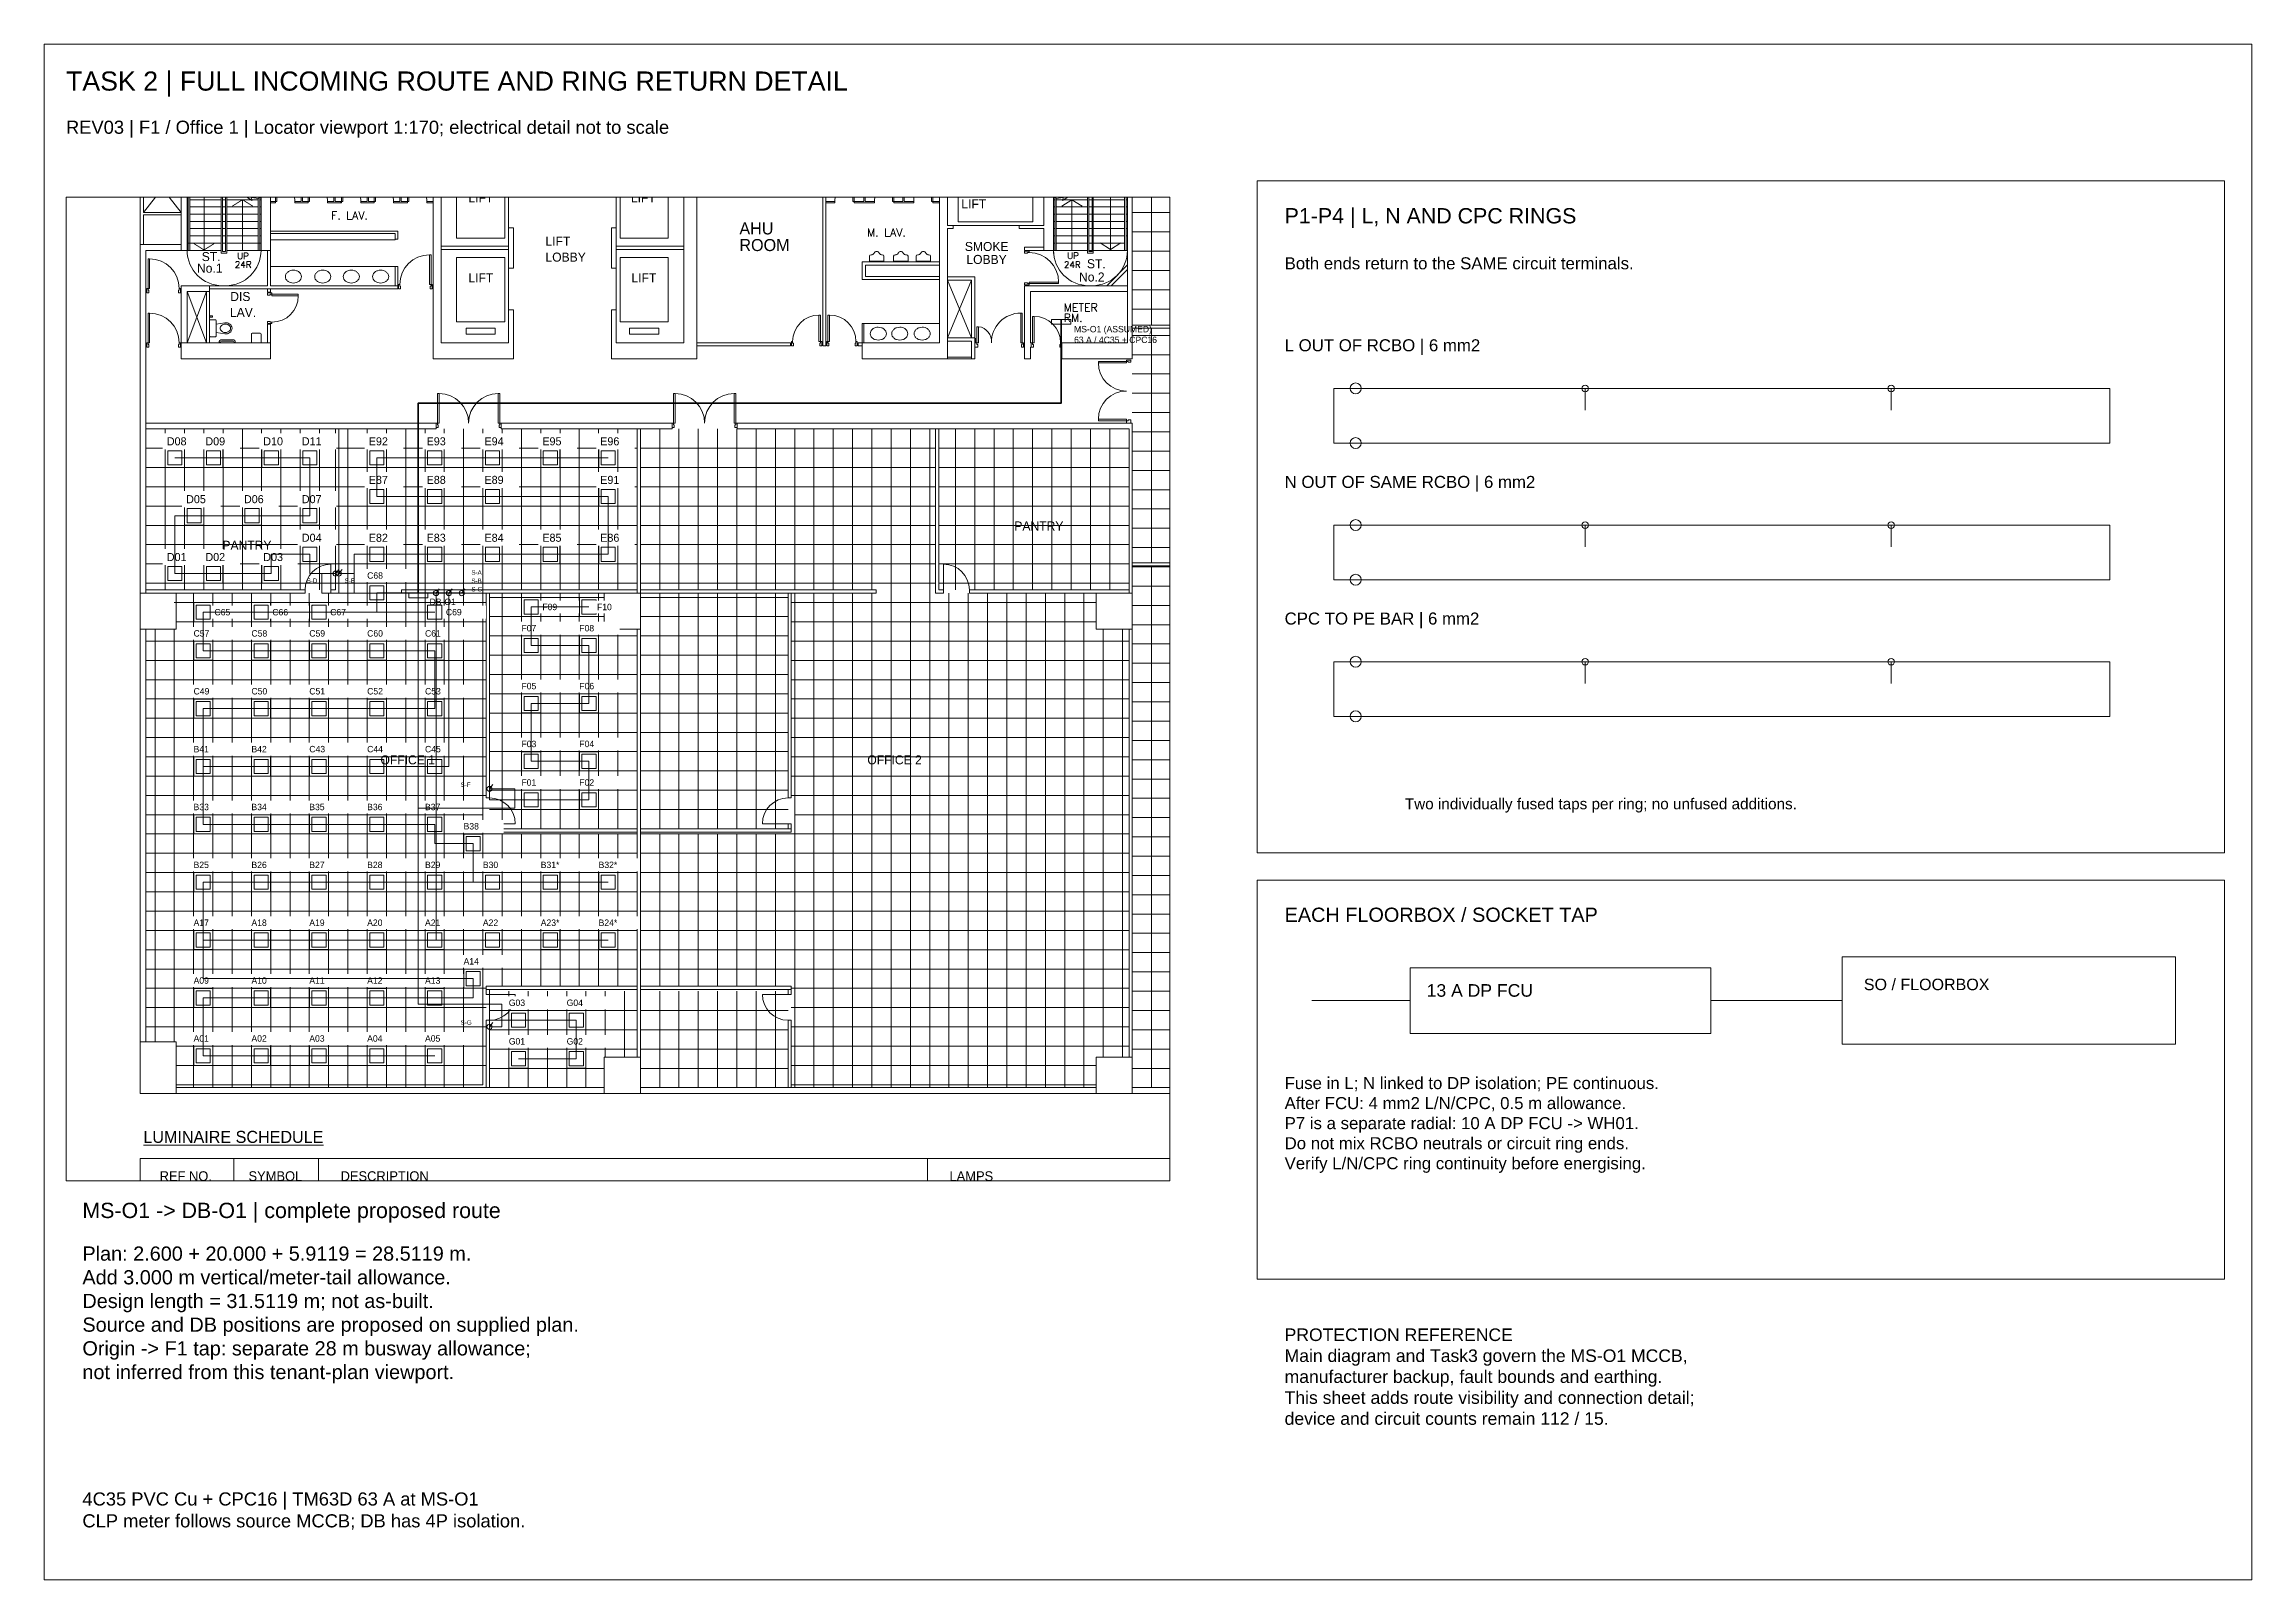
# Paper-space layout 'REV03-ROUTE-AND-RING' of a CAD drawing. Header units: millimetres. Extents: x 8 to 412, y 8 to 289.
# The model-space entities are those that its viewports show. They can reach past a viewport. Long polylines and large blocks are cut down to what shows.
import ezdxf
from ezdxf.enums import TextEntityAlignment as Align

# ---------------------------------------------------------------- set-up
doc = ezdxf.new("R2010")
doc.units = ezdxf.units.MM
doc.layers.get('0').update_dxf_attribs({"lineweight": 9})
doc.layers.add('ARCH', color=7, linetype='Continuous', lineweight=5, true_color=0xa0a0a0)
doc.layers.add('Ceiling Grid', color=7, linetype='Continuous', lineweight=5, true_color=0xd2d2d2)
for name, color, linetype in [('E-DB-WORK', 1, 'Continuous'), ('E-INCOMING-WORK', 30, 'Continuous'), ('E-LIGHT-CONTROLS', 6, 'Continuous'), ('E-LIGHT-ROUTE-A', 1, 'Continuous'), ('E-LIGHT-ROUTE-B', 2, 'Continuous'), ('E-LIGHT-ROUTE-C', 3, 'Continuous'), ('E-LIGHT-ROUTE-D', 4, 'Continuous'), ('E-LIGHT-ROUTE-E', 5, 'Continuous'), ('E-LIGHT-ROUTE-F', 6, 'Continuous'), ('E-LIGHT-ROUTE-G', 7, 'Continuous'), ('E-NE-TEST', 7, 'Continuous'), ('E-OFFICE-WORK', 7, 'Continuous')]:
    doc.layers.add(name, color=color, linetype=linetype)
for name, color, linetype, lineweight in [('E-PANTRY-TEST', 7, 'Continuous', 25), ('E-REV-EQUIPMENT', 7, 'Continuous', 30), ('E-REV-SLD', 7, 'Continuous', 30), ('E-REV-TEXT', 7, 'Continuous', 18)]:
    doc.layers.add(name, color=color, linetype=linetype, lineweight=lineweight)
doc.layers.add('E-T1-VPORT-NOPLOT', color=7, linetype='Continuous', plot=False)
doc.styles.add('20S', font='SIMPLEX.shx', dxfattribs={"height": 200})
doc.styles.add('25S', font='simplex', dxfattribs={"height": 250})
doc.styles.add('T1-Arial', font='arial.ttf')

psp = doc.layouts.new('REV03-ROUTE-AND-RING')

# ---------------------------------------------------------------- texts
at = {"layer": 'E-REV-TEXT', "lineweight": 15, "attachment_point": 1, "style": 'T1-Arial'}
for s, insert, char_height, width in [('TASK 2 | FULL INCOMING ROUTE AND RING RETURN DETAIL', (12, 284), 3.5, 395), ('REV03 | F1 / Office 1 | Locator viewport 1:170; electrical detail not to scale', (12, 275), 2.4, 395), ('P1-P4 | L, N AND CPC RINGS', (235, 259), 2.8, 166), ('Both ends return to the SAME circuit terminals.', (235, 250), 2.2, 166), ('L OUT OF RCBO | 6 mm2', (235, 235), 2.2, 150), ('N OUT OF SAME RCBO | 6 mm2', (235, 210), 2.2, 150), ('CPC TO PE BAR | 6 mm2', (235, 185), 2.2, 150), ('Two individually fused taps per ring; no unfused additions.', (257, 151), 2, 143), ('EACH FLOORBOX / SOCKET TAP', (235, 131), 2.6, 165), ('SO / FLOORBOX', (341, 118), 2.1, 54), ('13 A DP FCU', (261, 117), 2.3, 50), ('Fuse in L; N linked to DP isolation; PE continuous.\\PAfter FCU: 4 mm2 L/N/CPC, 0.5 m allowance.\\PP7 is a separate radial: 10 A DP FCU -> WH01.\\PDo not mix RCBO neutrals or circuit ring ends.\\PVerify L/N/CPC ring continuity before energising.', (235, 100), 2.2, 165), ('MS-O1 -> DB-O1 | complete proposed route', (15, 77), 2.8, 198), ('Plan: 2.600 + 20.000 + 5.9119 = 28.5119 m.\\PAdd 3.000 m vertical/meter-tail allowance.\\PDesign length = 31.5119 m; not as-built.\\PSource and DB positions are proposed on supplied plan.\\POrigin -> F1 tap: separate 28 m busway allowance;\\Pnot inferred from this tenant-plan viewport.', (15, 69), 2.6, 198), ('PROTECTION REFERENCE\\PMain diagram and Task3 govern the MS-O1 MCCB,\\Pmanufacturer backup, fault bounds and earthing.\\PThis sheet adds route visibility and connection detail;\\Pdevice and circuit counts remain 112 / 15.', (235, 54), 2.3, 165), ('4C35 PVC Cu + CPC16 | TM63D 63 A at MS-O1\\PCLP meter follows source MCCB; DB has 4P isolation.', (15, 24), 2.4, 198)]:
    psp.add_mtext(s, dxfattribs=dict(at, insert=insert, char_height=char_height, width=width))

msp = doc.modelspace()

# ---------------------------------------------------------------- texts
at = {"linetype": 'ByBlock', "lineweight": 15}
for s, height, p in [('%%ULUMINAIRE SCHEDULE', 375, (64446.1, 14386.3)), ('REF NO.', 300, (64951.6, 13203.3)), ('SYMBOL', 300, (67717.1, 13203.3)), ('DESCRIPTION', 300, (70581.5, 13203.3)), ('LAMPS', 300, (89523, 13203.3))]:
    msp.add_text(s, height=height, dxfattribs=at).set_placement(p)
at = {"layer": 'ARCH', "linetype": 'ByBlock', "lineweight": 9}
for s, height, p in [("FIREMAN'S", 281.25, (89892.6, 43812.8)), ('LIFT', 281.25, (74558.6, 43639.3)), ('LIFT', 281.25, (79612.8, 43639.3)), ('LIFT', 281.25, (89892.6, 43452.4)), ('AHU', 375, (82988.8, 42645.8)), ('ST.', 281.25, (66262, 41817.1)), ('LIFT', 281.25, (76955.3, 42294.5)), ('LOBBY', 281.25, (76955.3, 41799.6)), ('ROOM', 375, (82988.8, 42127.8)), ('SMOKE', 281.25, (90002.3, 42130.2)), ('LOBBY', 281.25, (90050, 41727.2)), ('No.1', 281.25, (66114.2, 41454.6)), ('LIFT', 281.25, (74558.6, 41156.8)), ('LIFT', 281.25, (79631.8, 41156.8)), ('No.2', 281.25, (93554.4, 41180)), ('ST.', 281.25, (93799.8, 41593.1)), ('DIS', 281.25, (67149.3, 40573.9)), ('LAV.', 281.25, (67139.2, 40080)), ('PANTRY', 281.25, (91542.5, 33435.2)), ('PANTRY', 281.25, (66905.6, 32835.2)), ('OFFICE 1', 281.25, (71822.6, 26160.5)), ('OFFICE 2', 281.25, (86969.1, 26160.5))]:
    msp.add_text(s, height=height, dxfattribs=at).set_placement(p)
at = {"layer": 'ARCH', "linetype": 'ByBlock', "lineweight": 9, "style": '25S'}
for s, p in [('F. LAV.', (70860.5, 43235.6)), ('M. LAV.', (87562.3, 42705.8))]:
    msp.add_text(s, height=250, dxfattribs=at).set_placement(p, align=Align.MIDDLE)
at = {"layer": 'ARCH', "linetype": 'ByBlock', "lineweight": 9}
for s, height, style, p in [('UP', 200, '20S', (67362.6, 41874.3)), ('UP', 200, '20S', (93183.7, 41883.6)), ('24R', 200, '20S', (67291, 41608.3)), ('24R', 200, '20S', (93083.9, 41604.8)), ('METER', 250, '25S', (93076.1, 40245.9)), ('RM.', 250, '25S', (93078.9, 39929))]:
    msp.add_text(s, height=height, dxfattribs=dict(at, style=style)).set_placement(p)
at = {"layer": 'E-INCOMING-WORK', "lineweight": 15, "insert": (93400, 39800), "char_height": 200, "width": 3000, "attachment_point": 1}
msp.add_mtext('MS-O1 (ASSUMED)\\P63 A / 4C35 + CPC16', dxfattribs=at)
at = {"layer": 'E-LIGHT-CONTROLS', "lineweight": 15, "char_height": 140, "width": 800, "attachment_point": 1}
for s, insert in [('S-D', (69525.9, 31945.6)), ('S-A', (74650, 32200)), ('S-B', (74650, 31940)), ('S-C', (74650, 31680)), ('S-F', (74315, 25600))]:
    msp.add_mtext(s, dxfattribs=dict(at, insert=insert))

# ---------------------------------------------------------------- linework, layer by layer
at = {"lineweight": 15}
for p, q in [((67263.6, 13900.3), (67263.6, 8933.7)), ((69893.5, 13900.3), (69893.5, 8933.7)), ((88835, 13900.3), (88835, 8933.7))]:
    msp.add_line(p, q, dxfattribs=at)
msp.add_lwpolyline([(64345.9, 13900.3), (99829, 13900.3), (99829, 8933.7), (64345.9, 8933.7)], close=True, dxfattribs=at)
at = {"layer": 'ARCH', "linetype": 'ByBlock', "lineweight": 9}
for p, q in [((64345.9, 45925.6), (64345.9, 42330.6)), ((64445.9, 45925.6), (64445.9, 43325.6)), ((65625.9, 45925.6), (65625.9, 42150.6)), ((65805.9, 45725.6), (65805.9, 42150.6)), ((68105.9, 45925.6), (68105.9, 42150.6)), ((68405.9, 45725.6), (68405.9, 42150.6)), ((73459.3, 45725.6), (73459.3, 38775.6)), ((81659.3, 45725.6), (81659.3, 38775.6)), ((85579.3, 45725.6), (85579.3, 39175.6)), ((85679.3, 45725.6), (85679.3, 39175.6)), ((89209.3, 45725.6), (89209.3, 39275.6)), ((89459.3, 45725.6), (89459.3, 42925.6)), ((92459.3, 45725.6), (92459.3, 42925.6)), ((92759.3, 45725.6), (92759.3, 42055.6)), ((95059.3, 45725.6), (95059.3, 39275.6)), ((95209.3, 45725.6), (95209.3, 38775.6)), ((64445.9, 44825.6), (65625.9, 43325.6)), ((64445.9, 43325.6), (65625.9, 44825.6)), ((66336.9, 42150.6), (66336.9, 45175.6)), ((66867.9, 42062.6), (66867.9, 44713.6)), ((66905.9, 42112.6), (66905.9, 44663.6)), ((67005.9, 43933.8), (67005.9, 44663.6)), ((67043.9, 43928.6), (67043.9, 44713.6)), ((67530.9, 43950.6), (67530.9, 45175.6)), ((69352.6, 43670.6), (69352.6, 45125.6)), ((69392.6, 43670.6), (69392.6, 45125.6)), ((70369.3, 43670.6), (70369.3, 45125.6)), ((70409.3, 43670.6), (70409.3, 45125.6)), ((71405.9, 43670.6), (71405.9, 45125.6)), ((71445.9, 43670.6), (71445.9, 45125.6)), ((72422.6, 43670.6), (72422.6, 45125.6)), ((72462.6, 43670.6), (72462.6, 45125.6)), ((73709.3, 45175.6), (73709.3, 39275.6)), ((81259.3, 45175.6), (81259.3, 39275.6)), ((86855.9, 43670.6), (86855.9, 45125.6)), ((86895.9, 43670.6), (86895.9, 45125.6)), ((88072.6, 43670.6), (88072.6, 45125.6)), ((88112.6, 43670.6), (88112.6, 45125.6)), ((89799.2, 43036.5), (89799.2, 45154.3)), ((92119.3, 45154.3), (92119.3, 43036.5)), ((93334.3, 43950.6), (93334.3, 45175.6)), ((93821.3, 43928.6), (93821.3, 44713.6)), ((93859.3, 43933.8), (93859.3, 44663.6)), ((93959.3, 42112.6), (93959.3, 44663.6)), ((93997.3, 42062.6), (93997.3, 44713.6)), ((94528.3, 42150.6), (94528.3, 45175.6)), ((65843.9, 42150.6), (65843.9, 44625.6)), ((65893.9, 42150.6), (65893.9, 44625.6)), ((67828.4, 43705.1), (67331.7, 43999.6)), ((67331.7, 43999.6), (67379.8, 43856.8)), ((68017.9, 43793.7), (68017.9, 44625.6)), ((68067.9, 43786.8), (68067.9, 44625.6)), ((68554.3, 43670.6), (68554.3, 44270.6)), ((68599.3, 43670.6), (68599.3, 44270.6)), ((69570.9, 43670.6), (69570.9, 44270.6)), ((69615.9, 43670.6), (69615.9, 44270.6)), ((70607.6, 43670.6), (70607.6, 44270.6)), ((70652.6, 43670.6), (70652.6, 44270.6)), ((71624.3, 43670.6), (71624.3, 44270.6)), ((71669.3, 43670.6), (71669.3, 44270.6)), ((72660.9, 43670.6), (72660.9, 44270.6)), ((72705.9, 43670.6), (72705.9, 44270.6)), ((74191.5, 44525.6), (74191.5, 42525.6)), ((75691.5, 44525.6), (75691.5, 42525.6)), ((75809.3, 44150.6), (75809.3, 42850.6)), ((79159.3, 44150.6), (79159.3, 42850.6)), ((79277, 44525.6), (79277, 42525.6)), ((80777, 44525.6), (80777, 42525.6)), ((86512.6, 43670.6), (86512.6, 44270.6)), ((86557.6, 43670.6), (86557.6, 44270.6)), ((87749.3, 43670.6), (87749.3, 44270.6)), ((87794.3, 43670.6), (87794.3, 44270.6)), ((88965.9, 43670.6), (88965.9, 44270.6)), ((89010.9, 43670.6), (89010.9, 44270.6)), ((92797.3, 43786.8), (92797.3, 44625.6)), ((92847.3, 43793.7), (92847.3, 44625.6)), ((93036.8, 43705.1), (93533.5, 43999.6)), ((93533.5, 43999.6), (93485.4, 43856.8)), ((94971.3, 42150.6), (94971.3, 44625.6)), ((95021.3, 42150.6), (95021.3, 44625.6)), ((65625.9, 43325.6), (64445.9, 43325.6)), ((65805.9, 43950.6), (65843.9, 43950.6)), ((65805.9, 43725.6), (65843.9, 43725.6)), ((65805.9, 43500.6), (65843.9, 43500.6)), ((65805.9, 43275.6), (65843.9, 43275.6)), ((65893.9, 43950.6), (66867.9, 43950.6)), ((65893.9, 43725.6), (66867.9, 43725.6)), ((65893.9, 43500.6), (66867.9, 43500.6)), ((65893.9, 43275.6), (66867.9, 43275.6)), ((66905.9, 43950.6), (67005.9, 43950.6)), ((66905.9, 43725.6), (67005.9, 43725.6)), ((66905.9, 43500.6), (67005.9, 43500.6)), ((66905.9, 43275.6), (67005.9, 43275.6)), ((67370.9, 43883.3), (67005.9, 43933.8)), ((67005.9, 42112.6), (67005.9, 43908.6)), ((67379.8, 43856.8), (67005.9, 43908.6)), ((67043.9, 43950.6), (68017.9, 43950.6)), ((67043.9, 42062.6), (67043.9, 43903.3)), ((67043.9, 43725.6), (68017.9, 43725.6)), ((67043.9, 43500.6), (68017.9, 43500.6)), ((67043.9, 43275.6), (68017.9, 43275.6)), ((67530.9, 43725.6), (67530.9, 42150.6)), ((67787.9, 43825.6), (67828.4, 43705.1)), ((68105.9, 43781.5), (67787.9, 43825.6)), ((68105.9, 43756.3), (67796.8, 43799.1)), ((68017.9, 42150.6), (68017.9, 43768.5)), ((68067.9, 43950.6), (68105.9, 43950.6)), ((68067.9, 42150.6), (68067.9, 43761.5)), ((68067.9, 43725.6), (68105.9, 43725.6)), ((68067.9, 43500.6), (68105.9, 43500.6)), ((68067.9, 43275.6), (68105.9, 43275.6)), ((68554.3, 43670.6), (68405.9, 43670.6)), ((68405.9, 43625.6), (68554.3, 43625.6)), ((68554.3, 43625.6), (68554.3, 43670.6)), ((68554.3, 43670.6), (68599.3, 43670.6)), ((69352.6, 43670.6), (69154.3, 43670.6)), ((69154.3, 43625.6), (69154.3, 43670.6)), ((69154.3, 43625.6), (69570.9, 43625.6)), ((69570.9, 43670.6), (69392.6, 43670.6)), ((69570.9, 43670.6), (69615.9, 43670.6)), ((69570.9, 43625.6), (69570.9, 43670.6)), ((70170.9, 43625.6), (70170.9, 43670.6)), ((70369.3, 43670.6), (70170.9, 43670.6)), ((70170.9, 43625.6), (70170.9, 43670.6)), ((70170.9, 43625.6), (70587.6, 43625.6)), ((70587.6, 43670.6), (70409.3, 43670.6)), ((70607.6, 43670.6), (70459.3, 43670.6)), ((70459.3, 43625.6), (70607.6, 43625.6)), ((70587.6, 43625.6), (70587.6, 43670.6)), ((70607.6, 43625.6), (70607.6, 43670.6)), ((70607.6, 43670.6), (70652.6, 43670.6)), ((71405.9, 43670.6), (71207.6, 43670.6)), ((71207.6, 43625.6), (71207.6, 43670.6)), ((71207.6, 43625.6), (71624.3, 43625.6)), ((71624.3, 43670.6), (71445.9, 43670.6)), ((71624.3, 43670.6), (71669.3, 43670.6)), ((71624.3, 43625.6), (71624.3, 43670.6)), ((72224.3, 43625.6), (72224.3, 43670.6)), ((72422.6, 43670.6), (72224.3, 43670.6)), ((72224.3, 43625.6), (72660.9, 43625.6)), ((72660.9, 43670.6), (72462.6, 43670.6)), ((72660.9, 43670.6), (72705.9, 43670.6)), ((72660.9, 43625.6), (72660.9, 43670.6)), ((73459.3, 43670.6), (73260.9, 43670.6)), ((73260.9, 43625.6), (73260.9, 43670.6)), ((73260.9, 43625.6), (73459.3, 43625.6)), ((85679.3, 43670.6), (85957.6, 43670.6)), ((85957.6, 43625.6), (85679.3, 43625.6)), ((85957.6, 43625.6), (85957.6, 43670.6)), ((86557.6, 43670.6), (86512.6, 43670.6)), ((86557.6, 43670.6), (86855.9, 43670.6)), ((86557.6, 43625.6), (86557.6, 43670.6)), ((87194.3, 43625.6), (86557.6, 43625.6)), ((86895.9, 43670.6), (87194.3, 43670.6)), ((87194.3, 43625.6), (87194.3, 43670.6)), ((87794.3, 43670.6), (87749.3, 43670.6)), ((87794.3, 43670.6), (88072.6, 43670.6)), ((87794.3, 43625.6), (87794.3, 43670.6)), ((88410.9, 43625.6), (87794.3, 43625.6)), ((88112.6, 43670.6), (88410.9, 43670.6)), ((88410.9, 43625.6), (88410.9, 43670.6)), ((89010.9, 43670.6), (88965.9, 43670.6)), ((89010.9, 43670.6), (89209.3, 43670.6)), ((89010.9, 43625.6), (89010.9, 43670.6)), ((89209.3, 43625.6), (89010.9, 43625.6)), ((92797.3, 43950.6), (92759.3, 43950.6)), ((92759.3, 43781.5), (93077.3, 43825.6)), ((92759.3, 43756.3), (93068.4, 43799.1)), ((92797.3, 43725.6), (92759.3, 43725.6)), ((92797.3, 43500.6), (92759.3, 43500.6)), ((92797.3, 43275.6), (92759.3, 43275.6)), ((92797.3, 42150.6), (92797.3, 43761.5)), ((93821.3, 43950.6), (92847.3, 43950.6)), ((92847.3, 42150.6), (92847.3, 43768.5)), ((93821.3, 43725.6), (92847.3, 43725.6)), ((93821.3, 43500.6), (92847.3, 43500.6)), ((93821.3, 43275.6), (92847.3, 43275.6)), ((93077.3, 43825.6), (93036.8, 43705.1)), ((93334.3, 43725.6), (93334.3, 42150.6)), ((93485.4, 43856.8), (93859.3, 43908.6)), ((93494.3, 43883.3), (93859.3, 43933.8)), ((93821.3, 42062.6), (93821.3, 43903.3)), ((93959.3, 43950.6), (93859.3, 43950.6)), ((93859.3, 42112.6), (93859.3, 43908.6)), ((93959.3, 43725.6), (93859.3, 43725.6)), ((93959.3, 43500.6), (93859.3, 43500.6)), ((93959.3, 43275.6), (93859.3, 43275.6)), ((94971.3, 43950.6), (93997.3, 43950.6)), ((94971.3, 43725.6), (93997.3, 43725.6)), ((94971.3, 43500.6), (93997.3, 43500.6)), ((94971.3, 43275.6), (93997.3, 43275.6)), ((95059.3, 43950.6), (95021.3, 43950.6)), ((95059.3, 43725.6), (95021.3, 43725.6)), ((95059.3, 43500.6), (95021.3, 43500.6)), ((95059.3, 43275.6), (95021.3, 43275.6)), ((64445.9, 43250.6), (65625.9, 43250.6)), ((64445.9, 43250.6), (64445.9, 42330.6)), ((65805.9, 43050.6), (65843.9, 43050.6)), ((65805.9, 42825.6), (65843.9, 42825.6)), ((65805.9, 42600.6), (65843.9, 42600.6)), ((65893.9, 43050.6), (66867.9, 43050.6)), ((65893.9, 42825.6), (66867.9, 42825.6)), ((65893.9, 42600.6), (66867.9, 42600.6)), ((66905.9, 43050.6), (67005.9, 43050.6)), ((66905.9, 42825.6), (67005.9, 42825.6)), ((66905.9, 42600.6), (67005.9, 42600.6)), ((67043.9, 43050.6), (68017.9, 43050.6)), ((67043.9, 42825.6), (68017.9, 42825.6)), ((67043.9, 42600.6), (68017.9, 42600.6)), ((68067.9, 43050.6), (68105.9, 43050.6)), ((68067.9, 42825.6), (68105.9, 42825.6)), ((68067.9, 42600.6), (68105.9, 42600.6)), ((72359.3, 42750.6), (68405.9, 42750.6)), ((72284.3, 42675.6), (68405.9, 42675.6)), ((70230.9, 42675.6), (68405.9, 42675.6)), ((72284.3, 42475.6), (72284.3, 42675.6)), ((72359.3, 42500.6), (72359.3, 42750.6)), ((75959.3, 42850.6), (75809.3, 42850.6)), ((75809.3, 42850.6), (75809.3, 41600.6)), ((75959.3, 42850.6), (75959.3, 41600.6)), ((79009.3, 42850.6), (79009.3, 41600.6)), ((79009.3, 42850.6), (79159.3, 42850.6)), ((79159.3, 42850.6), (79159.3, 41600.6)), ((89634.3, 42925.6), (89459.3, 42925.6)), ((89459.3, 42825.6), (89459.3, 38775.6)), ((89634.3, 42825.6), (89459.3, 42825.6)), ((89634.3, 42925.6), (91694.3, 42925.6)), ((89634.3, 42925.6), (89634.3, 42825.6)), ((92119.3, 43036.5), (89799.2, 43036.5)), ((92459.3, 42925.6), (91694.3, 42925.6)), ((91694.3, 42925.6), (91694.3, 42825.6)), ((92459.3, 42825.6), (91694.3, 42825.6)), ((92459.3, 42825.6), (92459.3, 42150.6)), ((92797.3, 43050.6), (92759.3, 43050.6)), ((92797.3, 42825.6), (92759.3, 42825.6)), ((92797.3, 42600.6), (92759.3, 42600.6)), ((93821.3, 43050.6), (92847.3, 43050.6)), ((93821.3, 42825.6), (92847.3, 42825.6)), ((93821.3, 42600.6), (92847.3, 42600.6)), ((93959.3, 43050.6), (93859.3, 43050.6)), ((93959.3, 42825.6), (93859.3, 42825.6)), ((93959.3, 42600.6), (93859.3, 42600.6)), ((94971.3, 43050.6), (93997.3, 43050.6)), ((94971.3, 42825.6), (93997.3, 42825.6)), ((94971.3, 42600.6), (93997.3, 42600.6)), ((95059.3, 43050.6), (95021.3, 43050.6)), ((95059.3, 42825.6), (95021.3, 42825.6)), ((95059.3, 42600.6), (95021.3, 42600.6)), ((64345.9, 42330.6), (64345.9, 38775.6)), ((64345.9, 42330.6), (65625.9, 42330.6)), ((64525.9, 42150.6), (64525.9, 38775.6)), ((64525.9, 42150.6), (65625.9, 42150.6)), ((65805.9, 42150.6), (65625.9, 42150.6)), ((65805.9, 42375.6), (66867.9, 42375.6)), ((65805.9, 42150.6), (66867.9, 42150.6)), ((66867.9, 42062.6), (67043.9, 42062.6)), ((66905.9, 42375.6), (67005.9, 42375.6)), ((66905.9, 42112.6), (67005.9, 42112.6)), ((67043.9, 42375.6), (68105.9, 42375.6)), ((67043.9, 42150.6), (68105.9, 42150.6)), ((68405.9, 42150.6), (68105.9, 42150.6)), ((68305.9, 42150.6), (68305.9, 41050.6)), ((72284.3, 42475.6), (68405.9, 42475.6)), ((70230.9, 42475.6), (68405.9, 42475.6)), ((68405.9, 42150.6), (68405.9, 41050.6)), ((72359.3, 42500.6), (72284.3, 42500.6)), ((75809.3, 42275.6), (73709.3, 42275.6)), ((75809.3, 42175.6), (73709.3, 42175.6)), ((75691.5, 42525.6), (74191.5, 42525.6)), ((74191.5, 39925.6), (74191.5, 41925.6)), ((75691.5, 41925.6), (74191.5, 41925.6)), ((75691.5, 39925.6), (75691.5, 41925.6)), ((79159.3, 42275.6), (81259.3, 42275.6)), ((79159.3, 42175.6), (81259.3, 42175.6)), ((79277, 42525.6), (80777, 42525.6)), ((79277, 39925.6), (79277, 41925.6)), ((79277, 41925.6), (80777, 41925.6)), ((80777, 39925.6), (80777, 41925.6)), ((81259.3, 42175.6), (81259.3, 39475.6)), ((92459.3, 42250.6), (91859.5, 42250.6)), ((91859.5, 42150.6), (91859.5, 42250.6)), ((92459.3, 42150.6), (91859.5, 42150.6)), ((92759.3, 42150.6), (92459.3, 42150.6)), ((92797.3, 42375.6), (92759.3, 42375.6)), ((93821.3, 42150.6), (92759.3, 42150.6)), ((93821.3, 42375.6), (92847.3, 42375.6)), ((93997.3, 42062.6), (93821.3, 42062.6)), ((93959.3, 42375.6), (93859.3, 42375.6)), ((93959.3, 42150.6), (93859.3, 42150.6)), ((93959.3, 42112.6), (93859.3, 42112.6)), ((94971.3, 42375.6), (93997.3, 42375.6)), ((95059.3, 42150.6), (93997.3, 42150.6)), ((72359.3, 41650.6), (68405.9, 41650.6)), ((72284.3, 41050.6), (72284.3, 41650.6)), ((72359.3, 41050.6), (72359.3, 41650.6)), ((75959.3, 41600.6), (75809.3, 41600.6)), ((75809.3, 40300.6), (75809.3, 41600.6)), ((79009.3, 41600.6), (79159.3, 41600.6)), ((79159.3, 40300.6), (79159.3, 41600.6)), ((89209.3, 41792), (86809.3, 41792)), ((86809.3, 41242), (86809.3, 41792)), ((89209.3, 41242), (86809.3, 41242)), ((89209.3, 41692), (86909.3, 41692)), ((86909.3, 41342), (86909.3, 41692)), ((89209.3, 41342), (86909.3, 41342)), ((90309.3, 41325.6), (89459.3, 41325.6)), ((89459.3, 41225.6), (90209.3, 39425.6)), ((90209.3, 41225.6), (89459.3, 39425.6)), ((90209.3, 41225.6), (89459.3, 41225.6)), ((90209.3, 41225.6), (90209.3, 39425.6)), ((90309.3, 41325.6), (90309.3, 39225.6)), ((94414.9, 41050.6), (95059.3, 41694.9)), ((94556.3, 41050.6), (95059.3, 41553.5)), ((68305.9, 41050.6), (65625.9, 41050.6)), ((65625.9, 41050.6), (65625.9, 40870.6)), ((65625.9, 39275.6), (65625.9, 40870.6)), ((65805.9, 40870.6), (66405.9, 39275.6)), ((65805.9, 39275.6), (66405.9, 40870.6)), ((66505.9, 40870.6), (65805.9, 40870.6)), ((65805.9, 39275.6), (65805.9, 40870.6)), ((66405.9, 40870.6), (66405.9, 39275.6)), ((66505.9, 41050.6), (66505.9, 39275.6)), ((72359.3, 40950.6), (66505.9, 40950.6)), ((68305.9, 40950.6), (68305.9, 40850.6)), ((68305.9, 40950.6), (68305.9, 40850.6)), ((68305.9, 40850.6), (68405.9, 40850.6)), ((72359.3, 41050.6), (68405.9, 41050.6)), ((68405.9, 40950.6), (68405.9, 40850.6)), ((68405.9, 40950.6), (68405.9, 40850.6)), ((72359.3, 41050.6), (72359.3, 40950.6)), ((91859.5, 41050.6), (95059.3, 41050.6)), ((91859.5, 40870.6), (91859.5, 41050.6)), ((91859.5, 39275.6), (91859.5, 40870.6)), ((92039.5, 40870.6), (95059.3, 40870.6)), ((92039.5, 39275.6), (92039.5, 40870.6)), ((66505.9, 40270), (66505.9, 40270)), ((66515.9, 40119.6), (66505.9, 40119.6)), ((66515.9, 40069.6), (66505.9, 40069.6)), ((66515.9, 40119.6), (66515.9, 40069.6)), ((66515.9, 40113.6), (66570.9, 40113.6)), ((66570.9, 40075.6), (66515.9, 40075.6)), ((68305.9, 39850.6), (68305.9, 39275.6)), ((68405.9, 39850.6), (68305.9, 39850.6)), ((68405.9, 39850.6), (68405.9, 39275.6)), ((74191.5, 39925.6), (75691.5, 39925.6)), ((75809.3, 40300.6), (75959.3, 40300.6)), ((75809.3, 40300.6), (75809.3, 39275.6)), ((75959.3, 40300.6), (75959.3, 38775.6)), ((79009.3, 40300.6), (79009.3, 38775.6)), ((79159.3, 40300.6), (79009.3, 40300.6)), ((79159.3, 40300.6), (79159.3, 39275.6)), ((80777, 39925.6), (79277, 39925.6)), ((86809.3, 39875.6), (89209.3, 39875.6)), ((86809.3, 39275.6), (86809.3, 39875.6)), ((86859.3, 39275.6), (86859.3, 39875.6)), ((91738.5, 40200.6), (91738.5, 39275.6)), ((91738.5, 40200.6), (91788.5, 40200.6)), ((91788.5, 39275.6), (91788.5, 40200.6)), ((65625.9, 39275.6), (65625.9, 38775.6)), ((68405.9, 39275.6), (65625.9, 39275.6)), ((66799.9, 39285.6), (66799.9, 39275.6)), ((66799.9, 39285.6), (66849.9, 39285.6)), ((66805.9, 39315.6), (66805.9, 39285.6)), ((66843.9, 39297.6), (66843.9, 39285.6)), ((66849.9, 39285.6), (66849.9, 39275.6)), ((66855.9, 39365.6), (67255.6, 39365.6)), ((66873.9, 39327.6), (67237.6, 39327.6)), ((67311.6, 39285.6), (67261.6, 39285.6)), ((67261.6, 39285.6), (67261.6, 39275.6)), ((67267.6, 39297.6), (67267.6, 39285.6)), ((67305.6, 39315.6), (67305.6, 39285.6)), ((67311.6, 39285.6), (67311.6, 39275.6)), ((67805.6, 39545.6), (67805.6, 39275.6)), ((67835.6, 39575.6), (68075.6, 39575.6)), ((68105.6, 39545.6), (68105.6, 39275.6)), ((68305.9, 39771.4), (68305.9, 39275.6)), ((68405.9, 39771.4), (68405.9, 39275.6)), ((68405.9, 39275.6), (68405.9, 38775.6)), ((73709.3, 39275.6), (75809.3, 39275.6)), ((75394.4, 39729.9), (74488.6, 39729.9)), ((74488.6, 39729.9), (74488.6, 39545.2)), ((74488.6, 39545.2), (75394.4, 39545.2)), ((75394.4, 39545.2), (75394.4, 39729.9)), ((81259.3, 39275.6), (79159.3, 39275.6)), ((79574.2, 39729.9), (80479.9, 39729.9)), ((79574.2, 39545.2), (79574.2, 39729.9)), ((80479.9, 39545.2), (79574.2, 39545.2)), ((80479.9, 39729.9), (80479.9, 39545.2)), ((81659.3, 39275.6), (83909.3, 39275.6)), ((81659.3, 39175.6), (84579.3, 39175.6)), ((83909.3, 39275.6), (84579.3, 39275.6)), ((84579.3, 39175.6), (84579.3, 39275.6)), ((85579.3, 39175.6), (85679.3, 39175.6)), ((86809.3, 39275.6), (86679.3, 39275.6)), ((86679.3, 39175.6), (86679.3, 39275.6)), ((86809.3, 39175.6), (86679.3, 39175.6)), ((86809.3, 39275.6), (89209.3, 39275.6)), ((86809.3, 39275.6), (86809.3, 38775.6)), ((89459.3, 39425.6), (90309.3, 39425.6)), ((89459.3, 39325.6), (90209.3, 39325.6)), ((90209.3, 39325.6), (90209.3, 38775.6)), ((90309.3, 39325.6), (90309.3, 38775.6)), ((90336.5, 39275.6), (90336.5, 39415.6)), ((90336.5, 39275.6), (90376.5, 39275.6)), ((90376.5, 39775.6), (90376.5, 39275.6)), ((90376.5, 39775.6), (90426.5, 39775.6)), ((90376.5, 39275.6), (90426.5, 39275.6)), ((90376.5, 39275.6), (90376.5, 39225.6)), ((90376.5, 39225.6), (90401.5, 39225.6)), ((90401.5, 39225.6), (90401.5, 39135.6)), ((90426.5, 39275.6), (90426.5, 39775.6)), ((91738.5, 39275.6), (91788.5, 39275.6)), ((91763.5, 39225.6), (91763.5, 39135.6)), ((91788.5, 39225.6), (91763.5, 39225.6)), ((91828.5, 39275.6), (91788.5, 39275.6)), ((91788.5, 39275.6), (91788.5, 39225.6)), ((91828.5, 39135.6), (91828.5, 39275.6)), ((91859.5, 39275.6), (91859.5, 38925.6)), ((91859.5, 39275.6), (91859.5, 38775.6)), ((92039.5, 39275.6), (92109.5, 39275.6)), ((92039.5, 39275.6), (92089.5, 39275.6)), ((92979.5, 39275.6), (95059.3, 39275.6)), ((64345.9, 38775.6), (64345.9, 15925.6)), ((64525.9, 38775.6), (64525.9, 31488.1)), ((68405.9, 38775.6), (65625.9, 38775.6)), ((75959.3, 38775.6), (73459.3, 38775.6)), ((79009.3, 38775.6), (81659.3, 38775.6)), ((86809.3, 38775.6), (89459.3, 38775.6)), ((90209.3, 38825.6), (89459.3, 38825.6)), ((90209.3, 38775.6), (89459.3, 38775.6)), ((90209.3, 38775.6), (90309.3, 38775.6)), ((90401.5, 39135.6), (90336.5, 39135.6)), ((91763.5, 39135.6), (91828.5, 39135.6)), ((92039.5, 38775.6), (91859.5, 38775.6)), ((92039.5, 38775.6), (92039.5, 39135.6)), ((93019.5, 39135.6), (93019.5, 38775.6)), ((95209.3, 38775.6), (93019.5, 38775.6)), ((95029.3, 38694.4), (94155.3, 38694.4)), ((94155.3, 38646.9), (94155.3, 38694.4)), ((94155.3, 38646.9), (95029.3, 38646.9)), ((95029.3, 38736.9), (95029.3, 38696.9)), ((95169.3, 38736.9), (95029.3, 38736.9)), ((95029.3, 38696.9), (95079.3, 38696.9)), ((95029.3, 38646.9), (95029.3, 38696.9)), ((95044.3, 38736.9), (95044.3, 38736.9)), ((95079.3, 38696.9), (95079.3, 38671.9)), ((95079.3, 38671.9), (95169.3, 38671.9)), ((95169.3, 38671.9), (95169.3, 38736.9)), ((73595.5, 36775.6), (73595.5, 37695.6)), ((73645.5, 37695.6), (73595.5, 37695.6)), ((73645.5, 37695.6), (73645.5, 36775.6)), ((75485.5, 37695.6), (75485.5, 36775.6)), ((75485.5, 37695.6), (75535.5, 37695.6)), ((75535.5, 36775.6), (75535.5, 37695.6)), ((80936.3, 36775.6), (80936.3, 37695.6)), ((80986.3, 37695.6), (80936.3, 37695.6)), ((80986.3, 37695.6), (80986.3, 36775.6)), ((82826.3, 37695.6), (82826.3, 36775.6)), ((82826.3, 37695.6), (82876.3, 37695.6)), ((82876.3, 36775.6), (82876.3, 37695.6)), ((64525.9, 36775.6), (73595.5, 36775.6)), ((64525.9, 36595.6), (73555.5, 36595.6)), ((73555.5, 36775.6), (73595.5, 36775.6)), ((73555.5, 36635.6), (73555.5, 36775.6)), ((73555.5, 36760.6), (73555.5, 36760.6)), ((73620.5, 36635.6), (73555.5, 36635.6)), ((73555.5, 36635.6), (73555.5, 36595.6)), ((73595.5, 36775.6), (73595.5, 36725.6)), ((73645.5, 36775.6), (73595.5, 36775.6)), ((73595.5, 36725.6), (73620.5, 36725.6)), ((73620.5, 36725.6), (73620.5, 36635.6)), ((75485.5, 36775.6), (75535.5, 36775.6)), ((75535.5, 36725.6), (75510.5, 36725.6)), ((75510.5, 36725.6), (75510.5, 36635.6)), ((75510.5, 36635.6), (75575.5, 36635.6)), ((75575.5, 36775.6), (75535.5, 36775.6)), ((75535.5, 36775.6), (75535.5, 36725.6)), ((75535.5, 36775.6), (80936.3, 36775.6)), ((75575.5, 36635.6), (75575.5, 36775.6)), ((75575.5, 36760.6), (75575.5, 36760.6)), ((75575.5, 36635.6), (75575.5, 36595.6)), ((75575.5, 36595.6), (80896.3, 36595.6)), ((80896.3, 36775.6), (80936.3, 36775.6)), ((80896.3, 36635.6), (80896.3, 36775.6)), ((80896.3, 36760.6), (80896.3, 36760.6)), ((80961.3, 36635.6), (80896.3, 36635.6)), ((80896.3, 36635.6), (80896.3, 36595.6)), ((80936.3, 36775.6), (80936.3, 36725.6)), ((80986.3, 36775.6), (80936.3, 36775.6)), ((80936.3, 36725.6), (80961.3, 36725.6)), ((80961.3, 36725.6), (80961.3, 36635.6)), ((82826.3, 36775.6), (82876.3, 36775.6)), ((82876.3, 36725.6), (82851.3, 36725.6)), ((82851.3, 36725.6), (82851.3, 36635.6)), ((82851.3, 36635.6), (82916.3, 36635.6)), ((82876.3, 36775.6), (95209.3, 36775.6)), ((82916.3, 36775.6), (82876.3, 36775.6)), ((82876.3, 36775.6), (82876.3, 36725.6)), ((82916.3, 36635.6), (82916.3, 36775.6)), ((82916.3, 36760.6), (82916.3, 36760.6)), ((82916.3, 36635.6), (82916.3, 36595.6)), ((82916.3, 36595.6), (95109.3, 36595.6)), ((94155.3, 36898.9), (95029.3, 36898.9)), ((94155.3, 36898.9), (94155.3, 36851.4)), ((95029.3, 36851.4), (94155.3, 36851.4)), ((95029.3, 36901.4), (95029.3, 36851.4)), ((95029.3, 36775.6), (95029.3, 36851.4)), ((95029.3, 36851.4), (95079.3, 36851.4)), ((95169.3, 36775.6), (95029.3, 36775.6)), ((95044.3, 36775.6), (95044.3, 36775.6)), ((95079.3, 36851.4), (95079.3, 36876.4)), ((95079.3, 36876.4), (95169.3, 36876.4)), ((95169.3, 36876.4), (95169.3, 36775.6)), ((95169.3, 36775.6), (95209.3, 36775.6)), ((64525.9, 30363.1), (64525.9, 17525.6))]:
    msp.add_line(p, q, dxfattribs=at)
at = {"layer": 'ARCH', "lineweight": 9}
for p, q in [((93334.3, 43725.6), (93014.9, 43525.1)), ((93653.6, 43525.1), (93334.3, 43725.6)), ((73344.3, 42010.6), (73344.3, 41090.6)), ((73344.3, 42010.6), (73394.3, 42010.6)), ((73394.3, 41090.6), (73394.3, 42010.6)), ((87034.6, 41816.3), (87034.6, 41966)), ((87483.9, 41816.3), (87483.9, 41966)), ((87784.6, 41816.3), (87784.6, 41966)), ((88233.9, 41816.3), (88233.9, 41966)), ((88484.6, 41816.3), (88484.6, 41966)), ((88933.9, 41816.3), (88933.9, 41966)), ((91859.5, 42060.6), (91859.5, 42125.6)), ((91859.5, 42125.6), (91999.5, 42125.6)), ((91949.5, 42060.6), (91859.5, 42060.6)), ((91949.5, 42085.6), (91949.5, 42060.6)), ((91999.5, 42085.6), (91949.5, 42085.6)), ((91999.5, 42125.6), (91999.5, 42085.6)), ((94213, 42380.2), (94532.3, 42179.7)), ((94532.3, 42179.7), (94851.6, 42380.2)), ((64640.9, 41885.6), (64590.9, 41885.6)), ((64590.9, 40965.6), (64590.9, 41885.6)), ((64640.9, 41885.6), (64640.9, 40965.6)), ((87483.9, 41816.3), (87034.6, 41816.3)), ((88233.9, 41816.3), (87784.6, 41816.3)), ((88933.9, 41816.3), (88484.6, 41816.3)), ((64550.9, 40825.6), (64550.9, 40965.6)), ((64550.9, 40965.6), (64590.9, 40965.6)), ((64615.9, 40825.6), (64550.9, 40825.6)), ((64640.9, 40965.6), (64590.9, 40965.6)), ((64590.9, 40965.6), (64590.9, 40915.6)), ((64590.9, 40915.6), (64615.9, 40915.6)), ((64615.9, 40915.6), (64615.9, 40825.6)), ((65535.9, 40915.6), (65535.9, 40825.6)), ((65560.9, 40915.6), (65535.9, 40915.6)), ((65535.9, 40825.6), (65600.9, 40825.6)), ((65560.9, 40965.6), (65560.9, 40915.6)), ((65600.9, 40965.6), (65560.9, 40965.6)), ((65600.9, 40825.6), (65600.9, 40965.6)), ((68305.9, 40825.6), (68445.9, 40825.6)), ((68305.9, 40760.6), (68305.9, 40825.6)), ((68395.9, 40760.6), (68305.9, 40760.6)), ((68395.9, 40785.6), (68395.9, 40760.6)), ((68445.9, 40785.6), (68395.9, 40785.6)), ((68445.9, 40825.6), (68445.9, 40785.6)), ((68445.9, 40735.6), (68445.9, 40785.6)), ((68445.9, 40785.6), (69265.9, 40785.6)), ((69265.9, 40735.6), (68445.9, 40735.6)), ((69265.9, 40735.6), (69265.9, 40785.6)), ((72384.3, 40950.6), (72384.3, 41090.6)), ((72384.3, 41090.6), (72424.3, 41090.6)), ((72449.3, 40950.6), (72384.3, 40950.6)), ((72424.3, 41090.6), (72424.3, 41040.6)), ((72424.3, 41040.6), (72449.3, 41040.6)), ((72449.3, 41040.6), (72449.3, 40950.6)), ((73344.3, 41090.6), (73394.3, 41090.6)), ((73394.3, 41040.6), (73369.3, 41040.6)), ((73369.3, 41040.6), (73369.3, 40950.6)), ((73369.3, 40950.6), (73434.3, 40950.6)), ((73434.3, 41090.6), (73394.3, 41090.6)), ((73394.3, 41090.6), (73394.3, 41040.6)), ((73434.3, 40950.6), (73434.3, 41090.6)), ((73434.3, 41075.6), (73434.3, 41075.6)), ((91859.5, 41140.6), (91859.5, 41075.6)), ((91949.5, 41140.6), (91859.5, 41140.6)), ((91859.5, 41075.6), (91999.5, 41075.6)), ((91949.5, 41115.6), (91949.5, 41140.6)), ((91999.5, 41115.6), (91949.5, 41115.6)), ((91999.5, 41165.6), (91999.5, 41115.6)), ((92919.5, 41165.6), (91999.5, 41165.6)), ((91999.5, 41115.6), (92919.5, 41115.6)), ((91999.5, 41075.6), (91999.5, 41115.6)), ((92919.5, 41165.6), (92919.5, 41115.6)), ((64640.9, 40195.6), (64590.9, 40195.6)), ((64590.9, 39275.6), (64590.9, 40195.6)), ((64640.9, 40195.6), (64640.9, 39275.6)), ((66505.9, 39970.6), (66505.9, 39480.6)), ((66690.5, 39990.6), (66525.9, 39990.6)), ((66715.7, 39743.4), (66710.7, 39971)), ((66713.2, 39857.6), (66976.4, 39898.5)), ((68305.9, 39940.6), (68305.9, 39875.6)), ((68395.9, 39940.6), (68305.9, 39940.6)), ((68305.9, 39875.6), (68445.9, 39875.6)), ((68395.9, 39915.6), (68395.9, 39940.6)), ((68445.9, 39915.6), (68395.9, 39915.6)), ((68445.9, 39875.6), (68445.9, 39915.6)), ((85464.3, 40135.6), (85464.3, 39315.6)), ((85464.3, 40135.6), (85514.3, 40135.6)), ((85514.3, 39315.6), (85514.3, 40135.6)), ((85744.3, 39315.6), (85744.3, 40135.6)), ((85794.3, 40135.6), (85744.3, 40135.6)), ((85794.3, 40135.6), (85794.3, 39315.6)), ((92109.5, 39275.6), (92109.5, 40095.6)), ((92159.5, 40095.6), (92109.5, 40095.6)), ((92159.5, 40095.6), (92159.5, 39275.6)), ((64550.9, 39135.6), (64550.9, 39275.6)), ((64550.9, 39275.6), (64590.9, 39275.6)), ((64640.9, 39275.6), (64590.9, 39275.6)), ((64590.9, 39275.6), (64590.9, 39225.6)), ((64590.9, 39225.6), (64615.9, 39225.6)), ((64615.9, 39225.6), (64615.9, 39135.6)), ((65535.9, 39225.6), (65535.9, 39135.6)), ((65560.9, 39225.6), (65535.9, 39225.6)), ((65560.9, 39275.6), (65560.9, 39225.6)), ((65600.9, 39275.6), (65560.9, 39275.6)), ((65600.9, 39135.6), (65600.9, 39275.6)), ((66525.9, 39460.6), (66690.5, 39460.6)), ((66715.7, 39707.8), (66710.7, 39480.1)), ((66713.2, 39593.5), (66976.4, 39552.6)), ((84604.3, 39175.6), (84604.3, 39315.6)), ((84604.3, 39315.6), (84644.3, 39315.6)), ((84669.3, 39175.6), (84604.3, 39175.6)), ((84644.3, 39315.6), (84644.3, 39265.6)), ((84644.3, 39265.6), (84669.3, 39265.6)), ((84669.3, 39265.6), (84669.3, 39175.6)), ((85464.3, 39315.6), (85514.3, 39315.6)), ((85514.3, 39265.6), (85489.3, 39265.6)), ((85489.3, 39265.6), (85489.3, 39175.6)), ((85489.3, 39175.6), (85554.3, 39175.6)), ((85554.3, 39315.6), (85514.3, 39315.6)), ((85514.3, 39315.6), (85514.3, 39265.6)), ((85554.3, 39175.6), (85554.3, 39315.6)), ((85704.3, 39315.6), (85744.3, 39315.6)), ((85704.3, 39175.6), (85704.3, 39315.6)), ((85769.3, 39175.6), (85704.3, 39175.6)), ((85744.3, 39315.6), (85744.3, 39265.6)), ((85794.3, 39315.6), (85744.3, 39315.6)), ((85744.3, 39265.6), (85769.3, 39265.6)), ((85769.3, 39265.6), (85769.3, 39175.6)), ((86614.3, 39265.6), (86589.3, 39265.6)), ((86589.3, 39265.6), (86589.3, 39175.6)), ((86589.3, 39175.6), (86654.3, 39175.6)), ((86654.3, 39315.6), (86614.3, 39315.6)), ((86614.3, 39315.6), (86614.3, 39265.6)), ((86654.3, 39175.6), (86654.3, 39315.6)), ((92069.5, 39275.6), (92109.5, 39275.6)), ((92069.5, 39135.6), (92069.5, 39275.6)), ((92109.5, 39275.6), (92109.5, 39225.6)), ((92159.5, 39275.6), (92109.5, 39275.6)), ((92109.5, 39225.6), (92134.5, 39225.6)), ((92134.5, 39225.6), (92134.5, 39135.6)), ((92979.5, 39225.6), (92954.5, 39225.6)), ((92954.5, 39225.6), (92954.5, 39135.6)), ((93019.5, 39275.6), (92979.5, 39275.6)), ((92979.5, 39275.6), (92979.5, 39225.6)), ((93019.5, 39135.6), (93019.5, 39275.6)), ((64615.9, 39135.6), (64550.9, 39135.6)), ((65535.9, 39135.6), (65600.9, 39135.6)), ((92134.5, 39135.6), (92069.5, 39135.6)), ((92954.5, 39135.6), (93019.5, 39135.6))]:
    msp.add_line(p, q, dxfattribs=at)
at = {"layer": 'ARCH', "lineweight": 15}
for p, q in [((100216.8, 39825.6), (95209.3, 39825.6)), ((100316.8, 39725.6), (95209.3, 39725.6)), ((92069.5, 39135.6), (92039.5, 39135.6)), ((70425.9, 31588.1), (70425.9, 36595.6)), ((70525.9, 31488.1), (70525.9, 36595.6)), ((79808.4, 31488.1), (79808.4, 36595.6)), ((79908.4, 31488.1), (79908.4, 36595.6)), ((89090.9, 31488.1), (89090.9, 36595.6)), ((89190.9, 31588.1), (89190.9, 36595.6)), ((95109.3, 36595.6), (95109.3, 31488.1)), ((95209.3, 36775.6), (95209.3, 31488.1)), ((70275.2, 31488.1), (70275.2, 32388.1)), ((89341.7, 31488.1), (89341.7, 32388.1)), ((100316.8, 32433.9), (95209.3, 32433.9)), ((100316.8, 32333.9), (95209.3, 32333.9)), ((64345.9, 30363.1), (64345.9, 31488.1)), ((64525.9, 31588.1), (69475.2, 31588.1)), ((64525.9, 31488.1), (69475.2, 31488.1)), ((69475.2, 31588.1), (69475.2, 31588.1)), ((69475.2, 31588.1), (69475.2, 31488.1)), ((70275.2, 31588.1), (70425.9, 31588.1)), ((70275.2, 31488.1), (70525.9, 31488.1)), ((78783.4, 30363.1), (78783.4, 31488.1)), ((89341.7, 31488.1), (89090.9, 31488.1)), ((89341.7, 31588.1), (89190.9, 31588.1)), ((95090.9, 31588.1), (90141.7, 31588.1)), ((90141.7, 31588.1), (90141.7, 31588.1)), ((90141.7, 31588.1), (90141.7, 31488.1)), ((95090.9, 31488.1), (90141.7, 31488.1)), ((94084.3, 30363.1), (94084.3, 31488.1)), ((79808.4, 30363.1), (79808.4, 17050.6)), ((79908.4, 30363.1), (79908.4, 17050.6)), ((95109.3, 30363.1), (95109.3, 17050.6)), ((95209.3, 30363.1), (95209.3, 17050.6)), ((75115, 24316.3), (76015, 24316.3)), ((84601.9, 24316.3), (83701.9, 24316.3)), ((75115, 19003.1), (76015, 19003.1)), ((84601.9, 19003.1), (83701.9, 19003.1)), ((78783.4, 15925.6), (78783.4, 17050.6)), ((94084.3, 15925.6), (94084.3, 17050.6)), ((109345.9, 15925.6), (64345.9, 15925.6)), ((78783.4, 16105.6), (65470.9, 16105.6)), ((94084.3, 16105.6), (79908.4, 16105.6)), ((108220.9, 16105.6), (95209.3, 16105.6))]:
    msp.add_line(p, q, dxfattribs=at)
at = {"layer": 'ARCH', "lineweight": 9, "const_width": 26.4}
for points in [[(67211.6, 43525.1), (67530.9, 43725.6), (67850.2, 43525.1)], [(66652.2, 42363.2), (66332.9, 42162.7), (66013.6, 42363.2)]]:
    msp.add_lwpolyline(points, dxfattribs=at)
at = {"layer": 'ARCH', "linetype": 'Continuous', "lineweight": 9}
for points in [[(68863.1, 41333.6, -0.1196389), (68881.1, 41408, -0.1048839), (68936.2, 41475.3, -0.0890941), (69022.7, 41522.4, -0.096836), (69112.7, 41534, -0.0804377), (69210.5, 41518.2, -0.0890941), (69289.2, 41475.3, -0.1048839), (69344.2, 41408, -0.1196389), (69362.3, 41333.6, -0.1196389), (69344.2, 41259.3, -0.1048839), (69289.2, 41191.9, -0.0890941), (69210.5, 41149, -0.0804377), (69112.7, 41133.2, -0.0804377), (69014.9, 41149, -0.0890941), (68936.2, 41191.9, -0.1048839), (68881.1, 41259.3, -0.1196389)], [(70274.8, 41333.6, 0.1196389), (70256.7, 41408, 0.1048839), (70201.7, 41475.3, 0.0890941), (70115.2, 41522.4, 0.096836), (70025.2, 41534, 0.0804377), (69927.4, 41518.2, 0.0890941), (69848.7, 41475.3, 0.1048839), (69793.6, 41408, 0.1196389), (69775.6, 41333.6, 0.1196389), (69793.6, 41259.3, 0.1048839), (69848.7, 41191.9, 0.0890941), (69927.4, 41149, 0.0804377), (70025.2, 41133.2, 0.0804377), (70123, 41149, 0.0890941), (70201.7, 41191.9, 0.1048839), (70256.7, 41259.3, 0.1196389)], [(70665.9, 41333.6, -0.1196389), (70684, 41408, -0.1048839), (70739, 41475.3, -0.0890941), (70825.5, 41522.4, -0.096836), (70915.5, 41534, -0.0804377), (71013.3, 41518.2, -0.0890941), (71092, 41475.3, -0.1048839), (71147.1, 41408, -0.1196389), (71165.1, 41333.6, -0.1196389), (71147.1, 41259.3, -0.1048839), (71092, 41191.9, -0.0890941), (71013.3, 41149, -0.0804377), (70915.5, 41133.2, -0.0804377), (70817.7, 41149, -0.0890941), (70739, 41191.9, -0.1048839), (70684, 41259.3, -0.1196389)], [(72077.6, 41333.6, 0.1196389), (72059.6, 41408, 0.1048839), (72004.5, 41475.3, 0.0890941), (71918, 41522.4, 0.096836), (71828, 41534, 0.0804377), (71730.2, 41518.2, 0.0890941), (71651.5, 41475.3, 0.1048839), (71596.5, 41408, 0.1196389), (71578.4, 41333.6, 0.1196389), (71596.5, 41259.3, 0.1048839), (71651.5, 41191.9, 0.0890941), (71730.2, 41149, 0.0804377), (71828, 41133.2, 0.0804377), (71925.8, 41149, 0.0890941), (72004.5, 41191.9, 0.1048839), (72059.6, 41259.3, 0.1196389)], [(87060.7, 39558.6, -0.1196389), (87078.7, 39633, -0.1048839), (87133.8, 39700.3, -0.0890941), (87220.3, 39747.4, -0.096836), (87310.3, 39759, -0.0804377), (87408.1, 39743.2, -0.0890941), (87486.8, 39700.3, -0.1048839), (87541.8, 39633, -0.1196389), (87559.9, 39558.6, -0.1196389), (87541.8, 39484.3, -0.1048839), (87486.8, 39416.9, -0.0890941), (87408.1, 39374, -0.0804377), (87310.3, 39358.2, -0.0804377), (87212.5, 39374, -0.0890941), (87133.8, 39416.9, -0.1048839), (87078.7, 39484.3, -0.1196389)], [(88226.4, 39558.6, 0.1196389), (88208.4, 39633, 0.1048839), (88153.3, 39700.3, 0.0890941), (88066.9, 39747.4, 0.096836), (87976.8, 39759, 0.0804377), (87879, 39743.2, 0.0890941), (87800.4, 39700.3, 0.1048839), (87745.3, 39633, 0.1196389), (87727.2, 39558.6, 0.1196389), (87745.3, 39484.3, 0.1048839), (87800.4, 39416.9, 0.0890941), (87879, 39374, 0.0804377), (87976.8, 39358.2, 0.0804377), (88074.7, 39374, 0.0890941), (88153.3, 39416.9, 0.1048839), (88208.4, 39484.3, 0.1196389)], [(88923.8, 39558.6, 0.1196389), (88905.7, 39633, 0.1048839), (88850.7, 39700.3, 0.0890941), (88764.2, 39747.4, 0.096836), (88674.2, 39759, 0.0804377), (88576.4, 39743.2, 0.0890941), (88497.7, 39700.3, 0.1048839), (88442.6, 39633, 0.1196389), (88424.6, 39558.6, 0.1196389), (88442.6, 39484.3, 0.1048839), (88497.7, 39416.9, 0.0890941), (88576.4, 39374, 0.0804377), (88674.2, 39358.2, 0.0804377), (88772, 39374, 0.0890941), (88850.7, 39416.9, 0.1048839), (88905.7, 39484.3, 0.1196389)]]:
    msp.add_lwpolyline(points, format="xyb", close=True, dxfattribs=at)
at = {"layer": 'ARCH', "lineweight": 9}
msp.add_lwpolyline([(66843.8, 39676.6, 0.5327348), (67144.6, 39669.3, 0.2895776), (67144.6, 39781.9, 0.5327348), (66843.8, 39774.6, 0.2618161)], format="xyb", close=True, dxfattribs=at)
at = {"layer": 'ARCH', "lineweight": 15}
for points in [[(64345.9, 30363.1), (65470.9, 30363.1), (65470.9, 31488.1), (64345.9, 31488.1)], [(79808.4, 31588.1), (72477.2, 31588.1), (72477.2, 31488.1), (79808.4, 31488.1)], [(75215, 25116.3), (75215, 31488.1), (75115, 31488.1), (75115, 25116.3)], [(78783.4, 30363.1), (79908.4, 30363.1), (79908.4, 31488.1), (78783.4, 31488.1)], [(79908.4, 31588.1), (87239.6, 31588.1), (87239.6, 31488.1), (79908.4, 31488.1)], [(84501.9, 25116.3), (84501.9, 31488.1), (84601.9, 31488.1), (84601.9, 25116.3)], [(94084.3, 30363.1), (95209.3, 30363.1), (95209.3, 31488.1), (94084.3, 31488.1)], [(75215, 24316.3), (75115, 24316.3), (75115, 24156.9), (75215, 24156.9)], [(79808.4, 24156.9), (75115, 24156.9), (75115, 24056.9), (79808.4, 24056.9)], [(79908.4, 24156.9), (84601.9, 24156.9), (84601.9, 24056.9), (79908.4, 24056.9)], [(84501.9, 24316.3), (84601.9, 24316.3), (84601.9, 24156.9), (84501.9, 24156.9)], [(79808.4, 19262.5), (75115, 19262.5), (75115, 19162.5), (79808.4, 19162.5)], [(79908.4, 19262.5), (84601.9, 19262.5), (84601.9, 19162.5), (79908.4, 19162.5)], [(75215, 19003.1), (75115, 19003.1), (75115, 19162.5), (75215, 19162.5)], [(84501.9, 19003.1), (84601.9, 19003.1), (84601.9, 19162.5), (84501.9, 19162.5)], [(75215, 18203.1), (75215, 16105.6), (75115, 16105.6), (75115, 18203.1)], [(84501.9, 18203.1), (84501.9, 16105.6), (84601.9, 16105.6), (84601.9, 18203.1)], [(64345.9, 15925.6), (65470.9, 15925.6), (65470.9, 17525.6), (64345.9, 17525.6)], [(78783.4, 15925.6), (79908.4, 15925.6), (79908.4, 17050.6), (78783.4, 17050.6)], [(94084.3, 15925.6), (95209.3, 15925.6), (95209.3, 17050.6), (94084.3, 17050.6)]]:
    msp.add_lwpolyline(points, close=True, dxfattribs=at)
at = {"layer": 'ARCH', "linetype": 'ByBlock', "lineweight": 9}
for centre, radius, start, end in [((68576.8, 43693.1), 577.9, 357.768825, 87.768825), ((69593.4, 43693.1), 577.9, 357.768825, 87.768825), ((70630.1, 43693.1), 577.9, 357.768825, 87.768825), ((71646.8, 43693.1), 577.9, 357.768825, 87.768825), ((72683.4, 43693.1), 577.9, 357.768825, 87.768825), ((86535.1, 43693.1), 577.9, 92.231175, 182.231175), ((87771.8, 43693.1), 577.9, 92.231175, 182.231175), ((88988.4, 43693.1), 577.9, 92.231175, 182.231175), ((66905.9, 42150.6), 1100, 180, 270), ((67005.9, 42150.6), 1100, 270, 0), ((93859.3, 42150.6), 1100, 180, 270), ((93959.3, 42150.6), 1100, 270, 0), ((66576.2, 40094.6), 19.7, 254.469668, 105.530332), ((91744, 39283.1), 917.5, 90.340329, 180.470594), ((66855.9, 39315.6), 50, 90, 180), ((66873.9, 39297.6), 30, 90, 180), ((67237.6, 39297.6), 30, 0, 90), ((67255.6, 39315.6), 50, 0, 90), ((67835.6, 39545.6), 30, 90, 180), ((68075.6, 39545.6), 30, 0, 90), ((90376.5, 39325.6), 452.8, 353.659808, 83.659808), ((95029.3, 38646.9), 874, 180, 270), ((73645.5, 36775.6), 920, 0, 90), ((75485.5, 36775.6), 920, 90, 180), ((80986.3, 36775.6), 920, 0, 90), ((82826.3, 36775.6), 920, 90, 180), ((95029.3, 36898.9), 874, 90, 180)]:
    msp.add_arc(centre, radius, start, end, dxfattribs=at)
at = {"layer": 'ARCH', "lineweight": 9}
for centre, radius, start, end in [((73344.3, 41090.6), 920, 90, 180), ((87082.8, 41966.3), 49.3, 88.063528, 174.979619), ((87098.2, 42111.3), 96.8, 261.844891, 330.167984), ((87261.6, 42027.5), 87, 91.54619, 155.809717), ((87257, 42027.5), 87, 24.190283, 88.45381), ((87420.3, 42111.3), 96.8, 209.832016, 278.155109), ((87435.7, 41966.3), 49.3, 5.020381, 91.936472), ((87832.8, 41966.3), 49.3, 88.063528, 174.979619), ((87848.2, 42111.3), 96.8, 261.844891, 330.167984), ((88011.6, 42027.5), 87, 91.54619, 155.809717), ((88007, 42027.5), 87, 24.190283, 88.45381), ((88170.3, 42111.3), 96.8, 209.832016, 278.155109), ((88185.7, 41966.3), 49.3, 5.020381, 91.936472), ((88532.8, 41966.3), 49.3, 88.063528, 174.979619), ((88548.2, 42111.3), 96.8, 261.844891, 330.167984), ((88711.6, 42027.5), 87, 91.54619, 155.809717), ((88707, 42027.5), 87, 24.190283, 88.45381), ((88870.3, 42111.3), 96.8, 209.832016, 278.155109), ((88885.7, 41966.3), 49.3, 5.020381, 91.936472), ((91999.5, 41165.6), 920, 0, 90), ((64640.9, 40965.6), 920, 0, 90), ((68445.9, 40735.6), 820, 270, 0), ((64640.9, 39275.6), 920, 0, 90), ((66525.9, 39970.6), 20, 90, 180), ((66690.5, 39970.6), 20, 1.27591, 90), ((67007.1, 39700.9), 200, 66.32845, 98.835238), ((66996.6, 39677.1), 226, 35.009047, 66.32845), ((85464.3, 39315.6), 820, 90, 180), ((85794.3, 39315.6), 820, 0, 90), ((92159.5, 39275.6), 820, 0, 90), ((66526.1, 39480.6), 20, 180, 270), ((66690.7, 39480.6), 20, 270, 358.72409), ((65915.9, 39725.6), 800, 358.72409, 1.27591), ((67007.1, 39750.3), 200, 261.164762, 293.67155), ((66996.6, 39774.1), 226, 293.67155, 324.990953), ((67055.6, 39725.6), 150, 327.700336, 32.299664)]:
    msp.add_arc(centre, radius, start, end, dxfattribs=at)
at = {"layer": 'ARCH', "lineweight": 15}
for centre, start, end in [((70275.2, 31588.1), 90, 180), ((89341.7, 31588.1), 0, 90), ((75215, 24316.3), 0, 90), ((84501.9, 24316.3), 90, 180), ((75215, 19003.1), 270, 0), ((84501.9, 19003.1), 180, 270)]:
    msp.add_arc(centre, 800, start, end, dxfattribs=at)
at = {"layer": 'Ceiling Grid', "lineweight": 15}
for p, q in [((95809.3, 44525.6), (95809.3, 43925.6)), ((95209.3, 43925.6), (95809.3, 43925.6)), ((95809.3, 43925.6), (95209.3, 43925.6)), ((95209.3, 43325.6), (95809.3, 43325.6)), ((95809.3, 43325.6), (95209.3, 43325.6)), ((95809.3, 43925.6), (95809.3, 43325.6)), ((95809.3, 43325.6), (95809.3, 42725.6)), ((95809.3, 42725.6), (95209.3, 42725.6)), ((95209.3, 42725.6), (95809.3, 42725.6)), ((95809.3, 42725.6), (95809.3, 42125.6)), ((95209.3, 42125.6), (95809.3, 42125.6)), ((95809.3, 42125.6), (95209.3, 42125.6)), ((95809.3, 42125.6), (95809.3, 41525.6)), ((95209.3, 41525.6), (95809.3, 41525.6)), ((95809.3, 41525.6), (95209.3, 41525.6)), ((95809.3, 41525.6), (95809.3, 40925.6)), ((95209.3, 40925.6), (95809.3, 40925.6)), ((95809.3, 40925.6), (95209.3, 40925.6)), ((95809.3, 40925.6), (95809.3, 40325.6)), ((95809.3, 40325.6), (95209.3, 40325.6)), ((95809.3, 40325.6), (95809.3, 39825.6)), ((96409.3, 40325.6), (96409.3, 39825.6)), ((95209.3, 39505.6), (95809.3, 39505.6)), ((95809.3, 39505.6), (95809.3, 39725.6)), ((95809.3, 39505.6), (95809.3, 38905.6)), ((96409.3, 39505.6), (96409.3, 39725.6)), ((95809.3, 38905.6), (95209.3, 38905.6)), ((95209.3, 38905.6), (95809.3, 38905.6)), ((95809.3, 38905.6), (95809.3, 38305.6)), ((95209.3, 38305.6), (95809.3, 38305.6)), ((95809.3, 38305.6), (95209.3, 38305.6)), ((95809.3, 38305.6), (95809.3, 37705.6)), ((95209.3, 37705.6), (95809.3, 37705.6)), ((95809.3, 37705.6), (95209.3, 37705.6)), ((95209.3, 37105.6), (95809.3, 37105.6)), ((95809.3, 37105.6), (95209.3, 37105.6)), ((95809.3, 37705.6), (95809.3, 37105.6)), ((95809.3, 37105.6), (95809.3, 36505.6)), ((64525.9, 36595.6), (64525.9, 35995.6)), ((65125.9, 35995.6), (65125.9, 36595.6)), ((65125.9, 36595.6), (65125.9, 35995.6)), ((65725.9, 35995.6), (65725.9, 36595.6)), ((65725.9, 36595.6), (65725.9, 35995.6)), ((66325.9, 35995.6), (66325.9, 36595.6)), ((66325.9, 36595.6), (66325.9, 35995.6)), ((66925.9, 35995.6), (66925.9, 36595.6)), ((66925.9, 36595.6), (66925.9, 35995.6)), ((67525.9, 35995.6), (67525.9, 36595.6)), ((67525.9, 36595.6), (67525.9, 35995.6)), ((68125.9, 35995.6), (68125.9, 36595.6)), ((68125.9, 36595.6), (68125.9, 35995.6)), ((68725.9, 35995.6), (68725.9, 36595.6)), ((68725.9, 36595.6), (68725.9, 35995.6)), ((69325.9, 35995.6), (69325.9, 36595.6)), ((69325.9, 36595.6), (69325.9, 35995.6)), ((69925.9, 36595.6), (69925.9, 35995.6)), ((69925.9, 35995.6), (69925.9, 36595.6)), ((70808.4, 35995.6), (70808.4, 36595.6)), ((70808.4, 36595.6), (70808.4, 35995.6)), ((71408.4, 35995.6), (71408.4, 36595.6)), ((71408.4, 36595.6), (71408.4, 35995.6)), ((72008.4, 35995.6), (72008.4, 36595.6)), ((72008.4, 36595.6), (72008.4, 35995.6)), ((72608.4, 35995.6), (72608.4, 36595.6)), ((72608.4, 36595.6), (72608.4, 35995.6)), ((73208.4, 35995.6), (73208.4, 36595.6)), ((73208.4, 36595.6), (73208.4, 35995.6)), ((73808.4, 35995.6), (73808.4, 36595.6)), ((73808.4, 36595.6), (73808.4, 35995.6)), ((74408.4, 35995.6), (74408.4, 36595.6)), ((74408.4, 36595.6), (74408.4, 35995.6)), ((75008.4, 35995.6), (75008.4, 36595.6)), ((75008.4, 36595.6), (75008.4, 35995.6)), ((75608.4, 35995.6), (75608.4, 36595.6)), ((75608.4, 36595.6), (75608.4, 35995.6)), ((76208.4, 35995.6), (76208.4, 36595.6)), ((76208.4, 36595.6), (76208.4, 35995.6)), ((76808.4, 35995.6), (76808.4, 36595.6)), ((76808.4, 36595.6), (76808.4, 35995.6)), ((77408.4, 35995.6), (77408.4, 36595.6)), ((77408.4, 36595.6), (77408.4, 35995.6)), ((78008.4, 35995.6), (78008.4, 36595.6)), ((78008.4, 36595.6), (78008.4, 35995.6)), ((78608.4, 35995.6), (78608.4, 36595.6)), ((78608.4, 36595.6), (78608.4, 35995.6)), ((79208.4, 36595.6), (79208.4, 35995.6)), ((79208.4, 35995.6), (79208.4, 36595.6)), ((80508.4, 36595.6), (80508.4, 35995.6)), ((80508.4, 35995.6), (80508.4, 36595.6)), ((81108.4, 35995.6), (81108.4, 36595.6)), ((81108.4, 36595.6), (81108.4, 35995.6)), ((81708.4, 35995.6), (81708.4, 36595.6)), ((81708.4, 36595.6), (81708.4, 35995.6)), ((82308.4, 35995.6), (82308.4, 36595.6)), ((82308.4, 36595.6), (82308.4, 35995.6)), ((82908.4, 35995.6), (82908.4, 36595.6)), ((82908.4, 36595.6), (82908.4, 35995.6)), ((83508.4, 35995.6), (83508.4, 36595.6)), ((83508.4, 36595.6), (83508.4, 35995.6)), ((84108.4, 35995.6), (84108.4, 36595.6)), ((84108.4, 36595.6), (84108.4, 35995.6)), ((84708.4, 35995.6), (84708.4, 36595.6)), ((84708.4, 36595.6), (84708.4, 35995.6)), ((85308.4, 35995.6), (85308.4, 36595.6)), ((85308.4, 36595.6), (85308.4, 35995.6)), ((85908.4, 35995.6), (85908.4, 36595.6)), ((85908.4, 36595.6), (85908.4, 35995.6)), ((86508.4, 35995.6), (86508.4, 36595.6)), ((86508.4, 36595.6), (86508.4, 35995.6)), ((87108.4, 35995.6), (87108.4, 36595.6)), ((87108.4, 36595.6), (87108.4, 35995.6)), ((87708.4, 35995.6), (87708.4, 36595.6)), ((87708.4, 36595.6), (87708.4, 35995.6)), ((88308.4, 35995.6), (88308.4, 36595.6)), ((88308.4, 36595.6), (88308.4, 35995.6)), ((88908.4, 36595.6), (88908.4, 35995.6)), ((89709.3, 35995.6), (89709.3, 36595.6)), ((90309.3, 35995.6), (90309.3, 36595.6)), ((90309.3, 36595.6), (90309.3, 35995.6)), ((90909.3, 35995.6), (90909.3, 36595.6)), ((90909.3, 36595.6), (90909.3, 35995.6)), ((91509.3, 35995.6), (91509.3, 36595.6)), ((91509.3, 36595.6), (91509.3, 35995.6)), ((92109.3, 35995.6), (92109.3, 36595.6)), ((92109.3, 36595.6), (92109.3, 35995.6)), ((92709.3, 35995.6), (92709.3, 36595.6)), ((92709.3, 36595.6), (92709.3, 35995.6)), ((93309.3, 35995.6), (93309.3, 36595.6)), ((93309.3, 36595.6), (93309.3, 35995.6)), ((93909.3, 35995.6), (93909.3, 36595.6)), ((93909.3, 36595.6), (93909.3, 35995.6)), ((94509.3, 35995.6), (94509.3, 36595.6)), ((94509.3, 36595.6), (94509.3, 35995.6)), ((95209.3, 36505.6), (95809.3, 36505.6)), ((95809.3, 36505.6), (95209.3, 36505.6)), ((95809.3, 36505.6), (95809.3, 35905.6)), ((64525.9, 35995.6), (65125.9, 35995.6)), ((65125.9, 35995.6), (65725.9, 35995.6)), ((65725.9, 35995.6), (66325.9, 35995.6)), ((66325.9, 35995.6), (66925.9, 35995.6)), ((66925.9, 35995.6), (67525.9, 35995.6)), ((67525.9, 35995.6), (68125.9, 35995.6)), ((68125.9, 35995.6), (68725.9, 35995.6)), ((68725.9, 35995.6), (69325.9, 35995.6)), ((69325.9, 35995.6), (69925.9, 35995.6)), ((70525.9, 35995.6), (69925.9, 35995.6)), ((69925.9, 35995.6), (69925.9, 35395.6)), ((69925.9, 35995.6), (70525.9, 35995.6)), ((70808.4, 35995.6), (70525.9, 35995.6)), ((70525.9, 35995.6), (70808.4, 35995.6)), ((70808.4, 35395.6), (70808.4, 35995.6)), ((70808.4, 35995.6), (71408.4, 35995.6)), ((71408.4, 35995.6), (72008.4, 35995.6)), ((72008.4, 35995.6), (72608.4, 35995.6)), ((72608.4, 35995.6), (73208.4, 35995.6)), ((73208.4, 35995.6), (73808.4, 35995.6)), ((73808.4, 35995.6), (74408.4, 35995.6)), ((74408.4, 35995.6), (75008.4, 35995.6)), ((75008.4, 35995.6), (75608.4, 35995.6)), ((75608.4, 35995.6), (76208.4, 35995.6)), ((76208.4, 35995.6), (76808.4, 35995.6)), ((76808.4, 35995.6), (77408.4, 35995.6)), ((77408.4, 35995.6), (78008.4, 35995.6)), ((78008.4, 35995.6), (78608.4, 35995.6)), ((78608.4, 35995.6), (79208.4, 35995.6)), ((79808.4, 35995.6), (79208.4, 35995.6)), ((79208.4, 35995.6), (79208.4, 35395.6)), ((79208.4, 35995.6), (79808.4, 35995.6)), ((79908.4, 35995.6), (80508.4, 35995.6)), ((80508.4, 35995.6), (79908.4, 35995.6)), ((80508.4, 35995.6), (80508.4, 35395.6)), ((81108.4, 35995.6), (80508.4, 35995.6)), ((81708.4, 35995.6), (81108.4, 35995.6)), ((82308.4, 35995.6), (81708.4, 35995.6)), ((82908.4, 35995.6), (82308.4, 35995.6)), ((83508.4, 35995.6), (82908.4, 35995.6)), ((84108.4, 35995.6), (83508.4, 35995.6)), ((84708.4, 35995.6), (84108.4, 35995.6)), ((85308.4, 35995.6), (84708.4, 35995.6)), ((85908.4, 35995.6), (85308.4, 35995.6)), ((86508.4, 35995.6), (85908.4, 35995.6)), ((87108.4, 35995.6), (86508.4, 35995.6)), ((87708.4, 35995.6), (87108.4, 35995.6)), ((88308.4, 35995.6), (87708.4, 35995.6)), ((88908.4, 35995.6), (88308.4, 35995.6)), ((89090.9, 35995.6), (88908.4, 35995.6)), ((89090.9, 35995.6), (89090.9, 35995.6)), ((89709.3, 35995.6), (89190.9, 35995.6)), ((90309.3, 35995.6), (89709.3, 35995.6)), ((90909.3, 35995.6), (90309.3, 35995.6)), ((91509.3, 35995.6), (90909.3, 35995.6)), ((92109.3, 35995.6), (91509.3, 35995.6)), ((92709.3, 35995.6), (92109.3, 35995.6)), ((93309.3, 35995.6), (92709.3, 35995.6)), ((93909.3, 35995.6), (93309.3, 35995.6)), ((94509.3, 35995.6), (93909.3, 35995.6)), ((94509.3, 35995.6), (95109.3, 35995.6)), ((94509.3, 35395.6), (94509.3, 35995.6)), ((95109.3, 35995.6), (94509.3, 35995.6)), ((95209.3, 35905.6), (95809.3, 35905.6)), ((95809.3, 35905.6), (95209.3, 35905.6)), ((95809.3, 35905.6), (95809.3, 35305.6)), ((70525.9, 35395.6), (69925.9, 35395.6)), ((69925.9, 35395.6), (69925.9, 34795.6)), ((69925.9, 35395.6), (70525.9, 35395.6)), ((70808.4, 35395.6), (70525.9, 35395.6)), ((70525.9, 35395.6), (70808.4, 35395.6)), ((70808.4, 34795.6), (70808.4, 35395.6)), ((79808.4, 35395.6), (79208.4, 35395.6)), ((79208.4, 35395.6), (79208.4, 34795.6)), ((79208.4, 35395.6), (79808.4, 35395.6)), ((79908.4, 35395.6), (80508.4, 35395.6)), ((80508.4, 35395.6), (79908.4, 35395.6)), ((80508.4, 35395.6), (80508.4, 34795.6)), ((89090.9, 35395.6), (88908.4, 35395.6)), ((89090.9, 35395.6), (89090.9, 35395.6)), ((89709.3, 35395.6), (89190.9, 35395.6)), ((94509.3, 35395.6), (95109.3, 35395.6)), ((94509.3, 34795.6), (94509.3, 35395.6)), ((95109.3, 35395.6), (94509.3, 35395.6)), ((95209.3, 35305.6), (95809.3, 35305.6)), ((95809.3, 35305.6), (95209.3, 35305.6)), ((95809.3, 35305.6), (95809.3, 34705.6)), ((70525.9, 34795.6), (69925.9, 34795.6)), ((69925.9, 34795.6), (69925.9, 34195.6)), ((69925.9, 34795.6), (70525.9, 34795.6)), ((70808.4, 34795.6), (70525.9, 34795.6)), ((70525.9, 34795.6), (70808.4, 34795.6)), ((70808.4, 34195.6), (70808.4, 34795.6)), ((79808.4, 34795.6), (79208.4, 34795.6)), ((79208.4, 34795.6), (79208.4, 34195.6)), ((79208.4, 34795.6), (79808.4, 34795.6)), ((79908.4, 34795.6), (80508.4, 34795.6)), ((80508.4, 34795.6), (79908.4, 34795.6)), ((80508.4, 34795.6), (80508.4, 34195.6)), ((89090.9, 34795.6), (88908.4, 34795.6)), ((89090.9, 34795.6), (89090.9, 34795.6)), ((89709.3, 34795.6), (89190.9, 34795.6)), ((94509.3, 34795.6), (95109.3, 34795.6)), ((94509.3, 34195.6), (94509.3, 34795.6)), ((95109.3, 34795.6), (94509.3, 34795.6)), ((95209.3, 34705.6), (95809.3, 34705.6)), ((95809.3, 34705.6), (95209.3, 34705.6)), ((95809.3, 34705.6), (95809.3, 34105.6)), ((70525.9, 34195.6), (69925.9, 34195.6)), ((69925.9, 34195.6), (69925.9, 33595.6)), ((69925.9, 34195.6), (70525.9, 34195.6)), ((70808.4, 34195.6), (70525.9, 34195.6)), ((70525.9, 34195.6), (70808.4, 34195.6)), ((70808.4, 33595.6), (70808.4, 34195.6)), ((79808.4, 34195.6), (79208.4, 34195.6)), ((79208.4, 34195.6), (79208.4, 33595.6)), ((79208.4, 34195.6), (79808.4, 34195.6)), ((79908.4, 34195.6), (80508.4, 34195.6)), ((80508.4, 34195.6), (79908.4, 34195.6)), ((80508.4, 34195.6), (80508.4, 33595.6)), ((89090.9, 34195.6), (88908.4, 34195.6)), ((89090.9, 34195.6), (89090.9, 34195.6)), ((89709.3, 34195.6), (89190.9, 34195.6)), ((94509.3, 34195.6), (95109.3, 34195.6)), ((94509.3, 33595.6), (94509.3, 34195.6)), ((95109.3, 34195.6), (94509.3, 34195.6)), ((95209.3, 34105.6), (95809.3, 34105.6)), ((95809.3, 34105.6), (95209.3, 34105.6)), ((95809.3, 34105.6), (95809.3, 33505.6)), ((70525.9, 33595.6), (69925.9, 33595.6)), ((69925.9, 33595.6), (69925.9, 32995.6)), ((69925.9, 33595.6), (70525.9, 33595.6)), ((70525.9, 32995.6), (69925.9, 32995.6)), ((69925.9, 32995.6), (69925.9, 32395.6)), ((69925.9, 32995.6), (70525.9, 32995.6)), ((70808.4, 33595.6), (70525.9, 33595.6)), ((70525.9, 33595.6), (70808.4, 33595.6)), ((70808.4, 32995.6), (70525.9, 32995.6)), ((70525.9, 32995.6), (70808.4, 32995.6)), ((70808.4, 32995.6), (70808.4, 33595.6)), ((70808.4, 32395.6), (70808.4, 32995.6)), ((79808.4, 33595.6), (79208.4, 33595.6)), ((79208.4, 33595.6), (79208.4, 32995.6)), ((79208.4, 33595.6), (79808.4, 33595.6)), ((79808.4, 32995.6), (79208.4, 32995.6)), ((79208.4, 32995.6), (79208.4, 32395.6)), ((79208.4, 32995.6), (79808.4, 32995.6)), ((79908.4, 33595.6), (80508.4, 33595.6)), ((80508.4, 33595.6), (79908.4, 33595.6)), ((79908.4, 32995.6), (80508.4, 32995.6)), ((80508.4, 32995.6), (79908.4, 32995.6)), ((80508.4, 33595.6), (80508.4, 32995.6)), ((80508.4, 32995.6), (80508.4, 32395.6)), ((89090.9, 33595.6), (88908.4, 33595.6)), ((89090.9, 32995.6), (88908.4, 32995.6)), ((89090.9, 33595.6), (89090.9, 33595.6)), ((89090.9, 32995.6), (89090.9, 32995.6)), ((89709.3, 33595.6), (89190.9, 33595.6)), ((89709.3, 32995.6), (89190.9, 32995.6)), ((94509.3, 33595.6), (95109.3, 33595.6)), ((94509.3, 32995.6), (94509.3, 33595.6)), ((95109.3, 33595.6), (94509.3, 33595.6)), ((94509.3, 32995.6), (95109.3, 32995.6)), ((94509.3, 32395.6), (94509.3, 32995.6)), ((95109.3, 32995.6), (94509.3, 32995.6)), ((95209.3, 33505.6), (95809.3, 33505.6)), ((95809.3, 33505.6), (95209.3, 33505.6)), ((95809.3, 33505.6), (95809.3, 32905.6)), ((70525.9, 32395.6), (69925.9, 32395.6)), ((69925.9, 32395.6), (69925.9, 31795.6)), ((69925.9, 32395.6), (70525.9, 32395.6)), ((70808.4, 32395.6), (70525.9, 32395.6)), ((70525.9, 32395.6), (70808.4, 32395.6)), ((70808.4, 31795.6), (70808.4, 32395.6)), ((79808.4, 32395.6), (79208.4, 32395.6)), ((79208.4, 32395.6), (79208.4, 31795.6)), ((79208.4, 32395.6), (79808.4, 32395.6)), ((79908.4, 32395.6), (80508.4, 32395.6)), ((80508.4, 32395.6), (79908.4, 32395.6)), ((80508.4, 32395.6), (80508.4, 31795.6)), ((89090.9, 32395.6), (88908.4, 32395.6)), ((89090.9, 32395.6), (89090.9, 32395.6)), ((89709.3, 32395.6), (89190.9, 32395.6)), ((94509.3, 32395.6), (95109.3, 32395.6)), ((94509.3, 31795.6), (94509.3, 32395.6)), ((95109.3, 32395.6), (94509.3, 32395.6)), ((95209.3, 32905.6), (95809.3, 32905.6)), ((95809.3, 32905.6), (95209.3, 32905.6)), ((95809.3, 32305.6), (95209.3, 32305.6)), ((95209.3, 32305.6), (95809.3, 32305.6)), ((95809.3, 32905.6), (95809.3, 32433.9)), ((95809.3, 32333.9), (95809.3, 32305.6)), ((95809.3, 32305.6), (95809.3, 31705.6)), ((65125.9, 31795.6), (65125.9, 31588.1)), ((65725.9, 31795.6), (65725.9, 31588.1)), ((66325.9, 31795.6), (66325.9, 31588.1)), ((66925.9, 31795.6), (66925.9, 31588.1)), ((67525.9, 31795.6), (67525.9, 31588.1)), ((68125.9, 31795.6), (68125.9, 31588.1)), ((68725.9, 31795.6), (68725.9, 31588.1)), ((69325.9, 31795.6), (69325.9, 31588.1)), ((69925.9, 31795.6), (70525.9, 31795.6)), ((69925.9, 31795.6), (69925.9, 31588.1)), ((70808.4, 31795.6), (70525.9, 31795.6)), ((70808.4, 31195.6), (70808.4, 31795.6)), ((75608.4, 31795.6), (75008.4, 31795.6)), ((75008.4, 31795.6), (75008.4, 31195.6)), ((75608.4, 31588.1), (75608.4, 31795.6)), ((76208.4, 31795.6), (75608.4, 31795.6)), ((75608.4, 31795.6), (75608.4, 31588.1)), ((76208.4, 31588.1), (76208.4, 31795.6)), ((76808.4, 31795.6), (76208.4, 31795.6)), ((76208.4, 31795.6), (76208.4, 31588.1)), ((76808.4, 31588.1), (76808.4, 31795.6)), ((77408.4, 31795.6), (76808.4, 31795.6)), ((76808.4, 31795.6), (76808.4, 31588.1)), ((77408.4, 31588.1), (77408.4, 31795.6)), ((78008.4, 31795.6), (77408.4, 31795.6)), ((77408.4, 31795.6), (77408.4, 31588.1)), ((78008.4, 31588.1), (78008.4, 31795.6)), ((78608.4, 31795.6), (78008.4, 31795.6)), ((78008.4, 31795.6), (78008.4, 31588.1)), ((78608.4, 31588.1), (78608.4, 31795.6)), ((79208.4, 31795.6), (78608.4, 31795.6)), ((78608.4, 31795.6), (78608.4, 31588.1)), ((79208.4, 31588.1), (79208.4, 31795.6)), ((79808.4, 31795.6), (79208.4, 31795.6)), ((79208.4, 31795.6), (79208.4, 31588.1)), ((79208.4, 31795.6), (79808.4, 31795.6)), ((79908.4, 31795.6), (80508.4, 31795.6)), ((80508.4, 31795.6), (79908.4, 31795.6)), ((80508.4, 31795.6), (80508.4, 31588.1)), ((80508.4, 31795.6), (81108.4, 31795.6)), ((80508.4, 31588.1), (80508.4, 31795.6)), ((81108.4, 31795.6), (81108.4, 31588.1)), ((81108.4, 31795.6), (81708.4, 31795.6)), ((81108.4, 31588.1), (81108.4, 31795.6)), ((81708.4, 31795.6), (81708.4, 31588.1)), ((81708.4, 31795.6), (82308.4, 31795.6)), ((81708.4, 31588.1), (81708.4, 31795.6)), ((82308.4, 31795.6), (82308.4, 31588.1)), ((82308.4, 31795.6), (82908.4, 31795.6)), ((82308.4, 31588.1), (82308.4, 31795.6)), ((82908.4, 31795.6), (82908.4, 31588.1)), ((82908.4, 31795.6), (83508.4, 31795.6)), ((82908.4, 31588.1), (82908.4, 31795.6)), ((83508.4, 31795.6), (83508.4, 31588.1)), ((83508.4, 31795.6), (84108.4, 31795.6)), ((83508.4, 31588.1), (83508.4, 31795.6)), ((84108.4, 31795.6), (84108.4, 31588.1)), ((84108.4, 31795.6), (84708.4, 31795.6)), ((84108.4, 31588.1), (84108.4, 31795.6)), ((84708.4, 31795.6), (84708.4, 31588.1)), ((88908.4, 31195.6), (88908.4, 31795.6)), ((89090.9, 31795.6), (88908.4, 31795.6)), ((89090.9, 31795.6), (89090.9, 31795.6)), ((89709.3, 31795.6), (89190.9, 31795.6)), ((89709.3, 31795.6), (89709.3, 31588.1)), ((90309.3, 31795.6), (90309.3, 31588.1)), ((90909.3, 31795.6), (90909.3, 31588.1)), ((91509.3, 31795.6), (91509.3, 31588.1)), ((92109.3, 31795.6), (92109.3, 31588.1)), ((92709.3, 31795.6), (92709.3, 31588.1)), ((93309.3, 31795.6), (93309.3, 31588.1)), ((93909.3, 31795.6), (93909.3, 31588.1)), ((94509.3, 31795.6), (94509.3, 31588.1)), ((95109.3, 31795.6), (94509.3, 31795.6)), ((95209.3, 31705.6), (95809.3, 31705.6)), ((95809.3, 31705.6), (95209.3, 31705.6)), ((95809.3, 31705.6), (95809.3, 31105.6)), ((65408.4, 31195.6), (66008.4, 31195.6)), ((66008.4, 31195.6), (65470.9, 31195.6)), ((66008.4, 31195.6), (66008.4, 31488.1)), ((66008.4, 31488.1), (66008.4, 31195.6)), ((66008.4, 31195.6), (66608.4, 31195.6)), ((66008.4, 30595.6), (66008.4, 31195.6)), ((66608.4, 31195.6), (66608.4, 31488.1)), ((66608.4, 31488.1), (66608.4, 31195.6)), ((66608.4, 31195.6), (67208.4, 31195.6)), ((67208.4, 31195.6), (67208.4, 31488.1)), ((67208.4, 31488.1), (67208.4, 31195.6)), ((67208.4, 31195.6), (67808.4, 31195.6)), ((67808.4, 31195.6), (67808.4, 31488.1)), ((67808.4, 31488.1), (67808.4, 31195.6)), ((67808.4, 31195.6), (68408.4, 31195.6)), ((68408.4, 31195.6), (68408.4, 31488.1)), ((68408.4, 31488.1), (68408.4, 31195.6)), ((68408.4, 31195.6), (69008.4, 31195.6)), ((69008.4, 31195.6), (69008.4, 31488.1)), ((69008.4, 31488.1), (69008.4, 31195.6)), ((69008.4, 31195.6), (69608.4, 31195.6)), ((69608.4, 31195.6), (69608.4, 31488.1)), ((69608.4, 31488.1), (69608.4, 31195.6)), ((69608.4, 31195.6), (70208.4, 31195.6)), ((70208.4, 31195.6), (70208.4, 31488.1)), ((70208.4, 31195.6), (70808.4, 31195.6)), ((75115, 31195.6), (75008.4, 31195.6)), ((75008.4, 31195.6), (75008.4, 30595.6)), ((75008.4, 31195.6), (75115, 31195.6)), ((75008.4, 31195.6), (75115, 31195.6)), ((75115, 31195.6), (75008.4, 31195.6)), ((75008.4, 31195.6), (75008.4, 30595.6)), ((75608.4, 31356.9), (75215, 31356.9)), ((75608.4, 31356.9), (75608.4, 31488.1)), ((75608.4, 30756.9), (75608.4, 31356.9)), ((76208.4, 31356.9), (76208.4, 31488.1)), ((76808.4, 31356.9), (76808.4, 31488.1)), ((77408.4, 31356.9), (77408.4, 31488.1)), ((78008.4, 31356.9), (78008.4, 31488.1)), ((78608.4, 31356.9), (78608.4, 31488.1)), ((78783.4, 31356.9), (78608.4, 31356.9)), ((78608.4, 31356.9), (78608.4, 30756.9)), ((79908.4, 31356.9), (80508.4, 31356.9)), ((80508.4, 31356.9), (80508.4, 31488.1)), ((80508.4, 31356.9), (80508.4, 30756.9)), ((81108.4, 31356.9), (81108.4, 31488.1)), ((81708.4, 31356.9), (81708.4, 31488.1)), ((82308.4, 31356.9), (82308.4, 31488.1)), ((82908.4, 31356.9), (82908.4, 31488.1)), ((83508.4, 31356.9), (83508.4, 31488.1)), ((84108.4, 31356.9), (84108.4, 31488.1)), ((84108.4, 31356.9), (84501.9, 31356.9)), ((84108.4, 30756.9), (84108.4, 31356.9)), ((84708.4, 31195.6), (84601.9, 31195.6)), ((84601.9, 31195.6), (84708.4, 31195.6)), ((84708.4, 31195.6), (84601.9, 31195.6)), ((84601.9, 31195.6), (84708.4, 31195.6)), ((84708.4, 31488.1), (84708.4, 31195.6)), ((84708.4, 31195.6), (84708.4, 30595.6)), ((84708.4, 31195.6), (84708.4, 30595.6)), ((89508.4, 31195.6), (88908.4, 31195.6)), ((89508.4, 31195.6), (89508.4, 31488.1)), ((90108.4, 31195.6), (89508.4, 31195.6)), ((90108.4, 31488.1), (90108.4, 31195.6)), ((90108.4, 31195.6), (90108.4, 31488.1)), ((90708.4, 31195.6), (90108.4, 31195.6)), ((90708.4, 31488.1), (90708.4, 31195.6)), ((90708.4, 31195.6), (90708.4, 31488.1)), ((91308.4, 31195.6), (90708.4, 31195.6)), ((91308.4, 31488.1), (91308.4, 31195.6)), ((91308.4, 31195.6), (91308.4, 31488.1)), ((91908.4, 31195.6), (91308.4, 31195.6)), ((91908.4, 31488.1), (91908.4, 31195.6)), ((91908.4, 31195.6), (91908.4, 31488.1)), ((92508.4, 31195.6), (91908.4, 31195.6)), ((92508.4, 31488.1), (92508.4, 31195.6)), ((92508.4, 31195.6), (92508.4, 31488.1)), ((93108.4, 31195.6), (92508.4, 31195.6)), ((93108.4, 31488.1), (93108.4, 31195.6)), ((93108.4, 31195.6), (93108.4, 31488.1)), ((93708.4, 31195.6), (93108.4, 31195.6)), ((93708.4, 31488.1), (93708.4, 31195.6)), ((93708.4, 31195.6), (93708.4, 31488.1)), ((94084.3, 31195.6), (93708.4, 31195.6)), ((93708.4, 31195.6), (94084.3, 31195.6)), ((93708.4, 30595.6), (93708.4, 31195.6)), ((95209.3, 31105.6), (95809.3, 31105.6)), ((95809.3, 31105.6), (95209.3, 31105.6)), ((95809.3, 31105.6), (95809.3, 30505.6)), ((64808.4, 29995.6), (64808.4, 30363.1)), ((64808.4, 30363.1), (64808.4, 29995.6)), ((65408.4, 29995.6), (65408.4, 30363.1)), ((65470.9, 30595.6), (66008.4, 30595.6)), ((75115, 30595.6), (75008.4, 30595.6)), ((75008.4, 30595.6), (75008.4, 29995.6)), ((75008.4, 30595.6), (75115, 30595.6)), ((75008.4, 30595.6), (75115, 30595.6)), ((75115, 30595.6), (75008.4, 30595.6)), ((75008.4, 30595.6), (75008.4, 29995.6)), ((75608.4, 30756.9), (75215, 30756.9)), ((75215, 30756.9), (75608.4, 30756.9)), ((75608.4, 30156.9), (75608.4, 30756.9)), ((78608.4, 30756.9), (78783.4, 30756.9)), ((78783.4, 30756.9), (78608.4, 30756.9)), ((78608.4, 30756.9), (78608.4, 30156.9)), ((79208.4, 30156.9), (79208.4, 30363.1)), ((79208.4, 30363.1), (79208.4, 30156.9)), ((80508.4, 30756.9), (79908.4, 30756.9)), ((79908.4, 30756.9), (80508.4, 30756.9)), ((80508.4, 30756.9), (80508.4, 30156.9)), ((84108.4, 30756.9), (84501.9, 30756.9)), ((84108.4, 30156.9), (84108.4, 30756.9)), ((84501.9, 30756.9), (84108.4, 30756.9)), ((84708.4, 30595.6), (84601.9, 30595.6)), ((84601.9, 30595.6), (84708.4, 30595.6)), ((84708.4, 30595.6), (84601.9, 30595.6)), ((84601.9, 30595.6), (84708.4, 30595.6)), ((84708.4, 30595.6), (84708.4, 29995.6)), ((84708.4, 30595.6), (84708.4, 29995.6)), ((94084.3, 30595.6), (93708.4, 30595.6)), ((94308.4, 29995.6), (94308.4, 30363.1)), ((94908.4, 30363.1), (94908.4, 29995.6)), ((94908.4, 29995.6), (94908.4, 30363.1)), ((95209.3, 30505.6), (95809.3, 30505.6)), ((95809.3, 30505.6), (95209.3, 30505.6)), ((95809.3, 30505.6), (95809.3, 29905.6)), ((64525.9, 29995.6), (64808.4, 29995.6)), ((64808.4, 29995.6), (64525.9, 29995.6)), ((64808.4, 29995.6), (65408.4, 29995.6)), ((64808.4, 29395.6), (64808.4, 29995.6)), ((75115, 29995.6), (75008.4, 29995.6)), ((75008.4, 29995.6), (75008.4, 29395.6)), ((75008.4, 29995.6), (75115, 29995.6)), ((75008.4, 29995.6), (75115, 29995.6)), ((75115, 29995.6), (75008.4, 29995.6)), ((75008.4, 29995.6), (75008.4, 29395.6)), ((75608.4, 30156.9), (75215, 30156.9)), ((75215, 30156.9), (75608.4, 30156.9)), ((75608.4, 29556.9), (75215, 29556.9)), ((75215, 29556.9), (75608.4, 29556.9)), ((75608.4, 29556.9), (75608.4, 30156.9)), ((75608.4, 28956.9), (75608.4, 29556.9)), ((78608.4, 30156.9), (79208.4, 30156.9)), ((79208.4, 30156.9), (79808.4, 30156.9)), ((79808.4, 30156.9), (79208.4, 30156.9)), ((79208.4, 30156.9), (79208.4, 29556.9)), ((79208.4, 29556.9), (79808.4, 29556.9)), ((79808.4, 29556.9), (79208.4, 29556.9)), ((79208.4, 29556.9), (79208.4, 28956.9)), ((80508.4, 30156.9), (79908.4, 30156.9)), ((79908.4, 30156.9), (80508.4, 30156.9)), ((80508.4, 29556.9), (79908.4, 29556.9)), ((79908.4, 29556.9), (80508.4, 29556.9)), ((80508.4, 30156.9), (80508.4, 29556.9)), ((80508.4, 29556.9), (80508.4, 28956.9)), ((84108.4, 30156.9), (84501.9, 30156.9)), ((84108.4, 29556.9), (84108.4, 30156.9)), ((84501.9, 30156.9), (84108.4, 30156.9)), ((84108.4, 29556.9), (84501.9, 29556.9)), ((84108.4, 28956.9), (84108.4, 29556.9)), ((84501.9, 29556.9), (84108.4, 29556.9)), ((84708.4, 29995.6), (84601.9, 29995.6)), ((84601.9, 29995.6), (84708.4, 29995.6)), ((84708.4, 29995.6), (84601.9, 29995.6)), ((84601.9, 29995.6), (84708.4, 29995.6)), ((84708.4, 29995.6), (84708.4, 29395.6)), ((84708.4, 29995.6), (84708.4, 29395.6)), ((94908.4, 29995.6), (94308.4, 29995.6)), ((95109.3, 29995.6), (94908.4, 29995.6)), ((94908.4, 29995.6), (95109.3, 29995.6)), ((94908.4, 29395.6), (94908.4, 29995.6)), ((95209.3, 29905.6), (95809.3, 29905.6)), ((95809.3, 29905.6), (95209.3, 29905.6)), ((95809.3, 29905.6), (95809.3, 29305.6)), ((64808.4, 29395.6), (64525.9, 29395.6)), ((64525.9, 29395.6), (64808.4, 29395.6)), ((64808.4, 28795.6), (64808.4, 29395.6)), ((75115, 29395.6), (75008.4, 29395.6)), ((75008.4, 29395.6), (75008.4, 28795.6)), ((75008.4, 29395.6), (75115, 29395.6)), ((75608.4, 28956.9), (75215, 28956.9)), ((75215, 28956.9), (75608.4, 28956.9)), ((75608.4, 28356.9), (75608.4, 28956.9)), ((79208.4, 28956.9), (79808.4, 28956.9)), ((79808.4, 28956.9), (79208.4, 28956.9)), ((79208.4, 28956.9), (79208.4, 28356.9)), ((80508.4, 28956.9), (79908.4, 28956.9)), ((79908.4, 28956.9), (80508.4, 28956.9)), ((80508.4, 28956.9), (80508.4, 28356.9)), ((84108.4, 28956.9), (84501.9, 28956.9)), ((84108.4, 28356.9), (84108.4, 28956.9)), ((84501.9, 28956.9), (84108.4, 28956.9)), ((84708.4, 29395.6), (84601.9, 29395.6)), ((84601.9, 29395.6), (84708.4, 29395.6)), ((84708.4, 29395.6), (84708.4, 28795.6)), ((95109.3, 29395.6), (94908.4, 29395.6)), ((94908.4, 29395.6), (95109.3, 29395.6)), ((94908.4, 28795.6), (94908.4, 29395.6)), ((95209.3, 29305.6), (95809.3, 29305.6)), ((95809.3, 29305.6), (95209.3, 29305.6)), ((95809.3, 29305.6), (95809.3, 28705.6)), ((64808.4, 28795.6), (64525.9, 28795.6)), ((64525.9, 28795.6), (64808.4, 28795.6)), ((64808.4, 28195.6), (64525.9, 28195.6)), ((64525.9, 28195.6), (64808.4, 28195.6)), ((64808.4, 28195.6), (64808.4, 28795.6)), ((64808.4, 27595.6), (64808.4, 28195.6)), ((75115, 28795.6), (75008.4, 28795.6)), ((75008.4, 28795.6), (75008.4, 28195.6)), ((75008.4, 28795.6), (75115, 28795.6)), ((75008.4, 28795.6), (75115, 28795.6)), ((75115, 28795.6), (75008.4, 28795.6)), ((75008.4, 28795.6), (75008.4, 28195.6)), ((75115, 28195.6), (75008.4, 28195.6)), ((75008.4, 28195.6), (75008.4, 27595.6)), ((75008.4, 28195.6), (75115, 28195.6)), ((75008.4, 28195.6), (75115, 28195.6)), ((75115, 28195.6), (75008.4, 28195.6)), ((75008.4, 28195.6), (75008.4, 27595.6)), ((75608.4, 28356.9), (75215, 28356.9)), ((75215, 28356.9), (75608.4, 28356.9)), ((75608.4, 27756.9), (75608.4, 28356.9)), ((79208.4, 28356.9), (79808.4, 28356.9)), ((79808.4, 28356.9), (79208.4, 28356.9)), ((79208.4, 28356.9), (79208.4, 27756.9)), ((80508.4, 28356.9), (79908.4, 28356.9)), ((79908.4, 28356.9), (80508.4, 28356.9)), ((80508.4, 28356.9), (80508.4, 27756.9)), ((84108.4, 28356.9), (84501.9, 28356.9)), ((84108.4, 27756.9), (84108.4, 28356.9)), ((84501.9, 28356.9), (84108.4, 28356.9)), ((84708.4, 28795.6), (84601.9, 28795.6)), ((84601.9, 28795.6), (84708.4, 28795.6)), ((84708.4, 28795.6), (84601.9, 28795.6)), ((84601.9, 28795.6), (84708.4, 28795.6)), ((84708.4, 28195.6), (84601.9, 28195.6)), ((84601.9, 28195.6), (84708.4, 28195.6)), ((84708.4, 28195.6), (84601.9, 28195.6)), ((84601.9, 28195.6), (84708.4, 28195.6)), ((84708.4, 28795.6), (84708.4, 28195.6)), ((84708.4, 28795.6), (84708.4, 28195.6)), ((84708.4, 28195.6), (84708.4, 27595.6)), ((84708.4, 28195.6), (84708.4, 27595.6)), ((95109.3, 28795.6), (94908.4, 28795.6)), ((94908.4, 28795.6), (95109.3, 28795.6)), ((94908.4, 28195.6), (94908.4, 28795.6)), ((95109.3, 28195.6), (94908.4, 28195.6)), ((94908.4, 28195.6), (95109.3, 28195.6)), ((94908.4, 27595.6), (94908.4, 28195.6)), ((95209.3, 28705.6), (95809.3, 28705.6)), ((95809.3, 28705.6), (95209.3, 28705.6)), ((95809.3, 28705.6), (95809.3, 28105.6)), ((64808.4, 27595.6), (64525.9, 27595.6)), ((64525.9, 27595.6), (64808.4, 27595.6)), ((64808.4, 26995.6), (64808.4, 27595.6)), ((75115, 27595.6), (75008.4, 27595.6)), ((75008.4, 27595.6), (75008.4, 26995.6)), ((75008.4, 27595.6), (75115, 27595.6)), ((75008.4, 27595.6), (75115, 27595.6)), ((75115, 27595.6), (75008.4, 27595.6)), ((75008.4, 27595.6), (75008.4, 26995.6)), ((75608.4, 27756.9), (75215, 27756.9)), ((75215, 27756.9), (75608.4, 27756.9)), ((75608.4, 27156.9), (75608.4, 27756.9)), ((79208.4, 27756.9), (79808.4, 27756.9)), ((79808.4, 27756.9), (79208.4, 27756.9)), ((79208.4, 27756.9), (79208.4, 27156.9)), ((80508.4, 27756.9), (79908.4, 27756.9)), ((79908.4, 27756.9), (80508.4, 27756.9)), ((80508.4, 27756.9), (80508.4, 27156.9)), ((84108.4, 27756.9), (84501.9, 27756.9)), ((84108.4, 27156.9), (84108.4, 27756.9)), ((84501.9, 27756.9), (84108.4, 27756.9)), ((84708.4, 27595.6), (84601.9, 27595.6)), ((84601.9, 27595.6), (84708.4, 27595.6)), ((84708.4, 27595.6), (84601.9, 27595.6)), ((84601.9, 27595.6), (84708.4, 27595.6)), ((84708.4, 27595.6), (84708.4, 26995.6)), ((84708.4, 27595.6), (84708.4, 26995.6)), ((95109.3, 27595.6), (94908.4, 27595.6)), ((94908.4, 27595.6), (95109.3, 27595.6)), ((94908.4, 26995.6), (94908.4, 27595.6)), ((95209.3, 28105.6), (95809.3, 28105.6)), ((95809.3, 28105.6), (95209.3, 28105.6)), ((95209.3, 27505.6), (95809.3, 27505.6)), ((95809.3, 27505.6), (95209.3, 27505.6)), ((95809.3, 28105.6), (95809.3, 27505.6)), ((95809.3, 27505.6), (95809.3, 26905.6)), ((64808.4, 26995.6), (64525.9, 26995.6)), ((64525.9, 26995.6), (64808.4, 26995.6)), ((64808.4, 26395.6), (64808.4, 26995.6)), ((75115, 26995.6), (75008.4, 26995.6)), ((75008.4, 26995.6), (75008.4, 26395.6)), ((75008.4, 26995.6), (75115, 26995.6)), ((75608.4, 27156.9), (75215, 27156.9)), ((75215, 27156.9), (75608.4, 27156.9)), ((75608.4, 26556.9), (75608.4, 27156.9)), ((79208.4, 27156.9), (79808.4, 27156.9)), ((79808.4, 27156.9), (79208.4, 27156.9)), ((79208.4, 27156.9), (79208.4, 26556.9)), ((80508.4, 27156.9), (79908.4, 27156.9)), ((79908.4, 27156.9), (80508.4, 27156.9)), ((80508.4, 27156.9), (80508.4, 26556.9)), ((84108.4, 27156.9), (84501.9, 27156.9)), ((84108.4, 26556.9), (84108.4, 27156.9)), ((84501.9, 27156.9), (84108.4, 27156.9)), ((84708.4, 26995.6), (84601.9, 26995.6)), ((84601.9, 26995.6), (84708.4, 26995.6)), ((84708.4, 26995.6), (84708.4, 26395.6)), ((95109.3, 26995.6), (94908.4, 26995.6)), ((94908.4, 26995.6), (95109.3, 26995.6)), ((94908.4, 26395.6), (94908.4, 26995.6)), ((95209.3, 26905.6), (95809.3, 26905.6)), ((95809.3, 26905.6), (95209.3, 26905.6)), ((95809.3, 26905.6), (95809.3, 26305.6)), ((64808.4, 26395.6), (64525.9, 26395.6)), ((64525.9, 26395.6), (64808.4, 26395.6)), ((64808.4, 25795.6), (64808.4, 26395.6)), ((75115, 26395.6), (75008.4, 26395.6)), ((75008.4, 26395.6), (75008.4, 25795.6)), ((75008.4, 26395.6), (75115, 26395.6)), ((75608.4, 26556.9), (75215, 26556.9)), ((75215, 26556.9), (75608.4, 26556.9)), ((75608.4, 25956.9), (75608.4, 26556.9)), ((79208.4, 26556.9), (79808.4, 26556.9)), ((79808.4, 26556.9), (79208.4, 26556.9)), ((79208.4, 26556.9), (79208.4, 25956.9)), ((80508.4, 26556.9), (79908.4, 26556.9)), ((79908.4, 26556.9), (80508.4, 26556.9)), ((80508.4, 26556.9), (80508.4, 25956.9)), ((84108.4, 26556.9), (84501.9, 26556.9)), ((84108.4, 25956.9), (84108.4, 26556.9)), ((84501.9, 26556.9), (84108.4, 26556.9)), ((84708.4, 26395.6), (84601.9, 26395.6)), ((84601.9, 26395.6), (84708.4, 26395.6)), ((84708.4, 26395.6), (84708.4, 25795.6)), ((95109.3, 26395.6), (94908.4, 26395.6)), ((94908.4, 26395.6), (95109.3, 26395.6)), ((94908.4, 25795.6), (94908.4, 26395.6)), ((95209.3, 26305.6), (95809.3, 26305.6)), ((95809.3, 26305.6), (95209.3, 26305.6)), ((95809.3, 26305.6), (95809.3, 25705.6)), ((64808.4, 25795.6), (64525.9, 25795.6)), ((64525.9, 25795.6), (64808.4, 25795.6)), ((64808.4, 25195.6), (64808.4, 25795.6)), ((75115, 25795.6), (75008.4, 25795.6)), ((75008.4, 25795.6), (75008.4, 25195.6)), ((75008.4, 25795.6), (75115, 25795.6)), ((75608.4, 25956.9), (75215, 25956.9)), ((75215, 25956.9), (75608.4, 25956.9)), ((75608.4, 25356.9), (75608.4, 25956.9)), ((79208.4, 25956.9), (79808.4, 25956.9)), ((79808.4, 25956.9), (79208.4, 25956.9)), ((79208.4, 25956.9), (79208.4, 25356.9)), ((80508.4, 25956.9), (79908.4, 25956.9)), ((79908.4, 25956.9), (80508.4, 25956.9)), ((80508.4, 25956.9), (80508.4, 25356.9)), ((84108.4, 25956.9), (84501.9, 25956.9)), ((84108.4, 25356.9), (84108.4, 25956.9)), ((84501.9, 25956.9), (84108.4, 25956.9)), ((84708.4, 25795.6), (84601.9, 25795.6)), ((84601.9, 25795.6), (84708.4, 25795.6)), ((84708.4, 25795.6), (84708.4, 25195.6)), ((95109.3, 25795.6), (94908.4, 25795.6)), ((94908.4, 25795.6), (95109.3, 25795.6)), ((94908.4, 25195.6), (94908.4, 25795.6)), ((95209.3, 25705.6), (95809.3, 25705.6)), ((95809.3, 25705.6), (95209.3, 25705.6)), ((95809.3, 25705.6), (95809.3, 25105.6)), ((64808.4, 25195.6), (64525.9, 25195.6)), ((64525.9, 25195.6), (64808.4, 25195.6)), ((64808.4, 24595.6), (64808.4, 25195.6)), ((75115, 25195.6), (75008.4, 25195.6)), ((75008.4, 25195.6), (75008.4, 24595.6)), ((75008.4, 25195.6), (75115, 25195.6)), ((75608.4, 25356.9), (75215, 25356.9)), ((75215, 25356.9), (75608.4, 25356.9)), ((75608.4, 24756.9), (75215, 24756.9)), ((75215, 24756.9), (75608.4, 24756.9)), ((75608.4, 24756.9), (75608.4, 25356.9)), ((75608.4, 24156.9), (75608.4, 24756.9)), ((76208.4, 24756.9), (75608.4, 24756.9)), ((75608.4, 24756.9), (75608.4, 24156.9)), ((76208.4, 24156.9), (76208.4, 24756.9)), ((76808.4, 24756.9), (76208.4, 24756.9)), ((76208.4, 24756.9), (76208.4, 24156.9)), ((76808.4, 24156.9), (76808.4, 24756.9)), ((77408.4, 24756.9), (76808.4, 24756.9)), ((76808.4, 24756.9), (76808.4, 24156.9)), ((77408.4, 24156.9), (77408.4, 24756.9)), ((78008.4, 24756.9), (77408.4, 24756.9)), ((77408.4, 24756.9), (77408.4, 24156.9)), ((78008.4, 24156.9), (78008.4, 24756.9)), ((78608.4, 24756.9), (78008.4, 24756.9)), ((78008.4, 24756.9), (78008.4, 24156.9)), ((78608.4, 24156.9), (78608.4, 24756.9)), ((79208.4, 24756.9), (78608.4, 24756.9)), ((78608.4, 24756.9), (78608.4, 24156.9)), ((79208.4, 25356.9), (79808.4, 25356.9)), ((79808.4, 25356.9), (79208.4, 25356.9)), ((79208.4, 25356.9), (79208.4, 24756.9)), ((79208.4, 24756.9), (79808.4, 24756.9)), ((79808.4, 24756.9), (79208.4, 24756.9)), ((79208.4, 24756.9), (79208.4, 24156.9)), ((79208.4, 24156.9), (79208.4, 24756.9)), ((80508.4, 25356.9), (79908.4, 25356.9)), ((79908.4, 25356.9), (80508.4, 25356.9)), ((80508.4, 24756.9), (79908.4, 24756.9)), ((79908.4, 24756.9), (80508.4, 24756.9)), ((80508.4, 25356.9), (80508.4, 24756.9)), ((80508.4, 24756.9), (80508.4, 24156.9)), ((80508.4, 24756.9), (81108.4, 24756.9)), ((80508.4, 24156.9), (80508.4, 24756.9)), ((81108.4, 24756.9), (81708.4, 24756.9)), ((81108.4, 24156.9), (81108.4, 24756.9)), ((81108.4, 24756.9), (81108.4, 24156.9)), ((81708.4, 24756.9), (82308.4, 24756.9)), ((81708.4, 24156.9), (81708.4, 24756.9)), ((81708.4, 24756.9), (81708.4, 24156.9)), ((82308.4, 24756.9), (82908.4, 24756.9)), ((82308.4, 24156.9), (82308.4, 24756.9)), ((82308.4, 24756.9), (82308.4, 24156.9)), ((82908.4, 24756.9), (83508.4, 24756.9)), ((82908.4, 24156.9), (82908.4, 24756.9)), ((82908.4, 24756.9), (82908.4, 24156.9)), ((83508.4, 24756.9), (84108.4, 24756.9)), ((83508.4, 24156.9), (83508.4, 24756.9)), ((83508.4, 24756.9), (83508.4, 24156.9)), ((84108.4, 25356.9), (84501.9, 25356.9)), ((84108.4, 24756.9), (84108.4, 25356.9)), ((84501.9, 25356.9), (84108.4, 25356.9)), ((84108.4, 24756.9), (84501.9, 24756.9)), ((84108.4, 24156.9), (84108.4, 24756.9)), ((84501.9, 24756.9), (84108.4, 24756.9)), ((84108.4, 24756.9), (84108.4, 24156.9)), ((84708.4, 25195.6), (84601.9, 25195.6)), ((84601.9, 25195.6), (84708.4, 25195.6)), ((84708.4, 25195.6), (84708.4, 24595.6)), ((95109.3, 25195.6), (94908.4, 25195.6)), ((94908.4, 25195.6), (95109.3, 25195.6)), ((94908.4, 24595.6), (94908.4, 25195.6)), ((95209.3, 25105.6), (95809.3, 25105.6)), ((95809.3, 25105.6), (95209.3, 25105.6)), ((95809.3, 25105.6), (95809.3, 24505.6)), ((64808.4, 24595.6), (64525.9, 24595.6)), ((64525.9, 24595.6), (64808.4, 24595.6)), ((64808.4, 23995.6), (64808.4, 24595.6)), ((75008.4, 24595.6), (75008.4, 23995.6)), ((84708.4, 24595.6), (84708.4, 23995.6)), ((95109.3, 24595.6), (94908.4, 24595.6)), ((94908.4, 24595.6), (95109.3, 24595.6)), ((94908.4, 23995.6), (94908.4, 24595.6)), ((95209.3, 24505.6), (95809.3, 24505.6)), ((95809.3, 24505.6), (95209.3, 24505.6)), ((95809.3, 24505.6), (95809.3, 23905.6)), ((64808.4, 23995.6), (64525.9, 23995.6)), ((64525.9, 23995.6), (64808.4, 23995.6)), ((64808.4, 23395.6), (64525.9, 23395.6)), ((64525.9, 23395.6), (64808.4, 23395.6)), ((64808.4, 23395.6), (64808.4, 23995.6)), ((64808.4, 22795.6), (64808.4, 23395.6)), ((79208.4, 23995.6), (79208.4, 23395.6)), ((79808.4, 23995.6), (79208.4, 23995.6)), ((79208.4, 23995.6), (79208.4, 23395.6)), ((79808.4, 23395.6), (79208.4, 23395.6)), ((79208.4, 23395.6), (79208.4, 22795.6)), ((79208.4, 23395.6), (79808.4, 23395.6)), ((79208.4, 23395.6), (79808.4, 23395.6)), ((80508.4, 23995.6), (79908.4, 23995.6)), ((79908.4, 23395.6), (80508.4, 23395.6)), ((80508.4, 23395.6), (79908.4, 23395.6)), ((79908.4, 23395.6), (80508.4, 23395.6)), ((80508.4, 23995.6), (80508.4, 23395.6)), ((80508.4, 23395.6), (80508.4, 23995.6)), ((80508.4, 23395.6), (80508.4, 22795.6)), ((95109.3, 23995.6), (94908.4, 23995.6)), ((94908.4, 23995.6), (95109.3, 23995.6)), ((94908.4, 23395.6), (94908.4, 23995.6)), ((95109.3, 23395.6), (94908.4, 23395.6)), ((94908.4, 23395.6), (95109.3, 23395.6)), ((94908.4, 22795.6), (94908.4, 23395.6)), ((95209.3, 23905.6), (95809.3, 23905.6)), ((95809.3, 23905.6), (95209.3, 23905.6)), ((95809.3, 23905.6), (95809.3, 23305.6)), ((64808.4, 22795.6), (64525.9, 22795.6)), ((64525.9, 22795.6), (64808.4, 22795.6)), ((64808.4, 22195.6), (64808.4, 22795.6)), ((79808.4, 22795.6), (79208.4, 22795.6)), ((79208.4, 22795.6), (79208.4, 22195.6)), ((79208.4, 22795.6), (79808.4, 22795.6)), ((79908.4, 22795.6), (80508.4, 22795.6)), ((80508.4, 22795.6), (79908.4, 22795.6)), ((80508.4, 22795.6), (80508.4, 22195.6)), ((95109.3, 22795.6), (94908.4, 22795.6)), ((94908.4, 22795.6), (95109.3, 22795.6)), ((94908.4, 22195.6), (94908.4, 22795.6)), ((95209.3, 23305.6), (95809.3, 23305.6)), ((95809.3, 23305.6), (95209.3, 23305.6)), ((95209.3, 22705.6), (95809.3, 22705.6)), ((95809.3, 22705.6), (95209.3, 22705.6)), ((95809.3, 23305.6), (95809.3, 22705.6)), ((95809.3, 22705.6), (95809.3, 22105.6)), ((64808.4, 22195.6), (64525.9, 22195.6)), ((64525.9, 22195.6), (64808.4, 22195.6)), ((64808.4, 21595.6), (64808.4, 22195.6)), ((79808.4, 22195.6), (79208.4, 22195.6)), ((79208.4, 22195.6), (79208.4, 21595.6)), ((79208.4, 22195.6), (79808.4, 22195.6)), ((79908.4, 22195.6), (80508.4, 22195.6)), ((80508.4, 22195.6), (79908.4, 22195.6)), ((80508.4, 22195.6), (80508.4, 21595.6)), ((95109.3, 22195.6), (94908.4, 22195.6)), ((94908.4, 22195.6), (95109.3, 22195.6)), ((94908.4, 21595.6), (94908.4, 22195.6)), ((95209.3, 22105.6), (95809.3, 22105.6)), ((95809.3, 22105.6), (95209.3, 22105.6)), ((95809.3, 22105.6), (95809.3, 21505.6)), ((64808.4, 21595.6), (64525.9, 21595.6)), ((64525.9, 21595.6), (64808.4, 21595.6)), ((64808.4, 20995.6), (64808.4, 21595.6)), ((79808.4, 21595.6), (79208.4, 21595.6)), ((79208.4, 21595.6), (79208.4, 20995.6)), ((79208.4, 21595.6), (79808.4, 21595.6)), ((79908.4, 21595.6), (80508.4, 21595.6)), ((80508.4, 21595.6), (79908.4, 21595.6)), ((80508.4, 21595.6), (80508.4, 20995.6)), ((95109.3, 21595.6), (94908.4, 21595.6)), ((94908.4, 21595.6), (95109.3, 21595.6)), ((94908.4, 20995.6), (94908.4, 21595.6)), ((95209.3, 21505.6), (95809.3, 21505.6)), ((95809.3, 21505.6), (95209.3, 21505.6)), ((95809.3, 21505.6), (95809.3, 20905.6)), ((64808.4, 20995.6), (64525.9, 20995.6)), ((64525.9, 20995.6), (64808.4, 20995.6)), ((64808.4, 20395.6), (64808.4, 20995.6)), ((79808.4, 20995.6), (79208.4, 20995.6)), ((79208.4, 20995.6), (79208.4, 20395.6)), ((79208.4, 20995.6), (79808.4, 20995.6)), ((79908.4, 20995.6), (80508.4, 20995.6)), ((80508.4, 20995.6), (79908.4, 20995.6)), ((80508.4, 20995.6), (80508.4, 20395.6)), ((95109.3, 20995.6), (94908.4, 20995.6)), ((94908.4, 20995.6), (95109.3, 20995.6)), ((94908.4, 20395.6), (94908.4, 20995.6)), ((95209.3, 20905.6), (95809.3, 20905.6)), ((95809.3, 20905.6), (95209.3, 20905.6)), ((95809.3, 20905.6), (95809.3, 20305.6)), ((64808.4, 20395.6), (64525.9, 20395.6)), ((64525.9, 20395.6), (64808.4, 20395.6)), ((64808.4, 19795.6), (64808.4, 20395.6)), ((79808.4, 20395.6), (79208.4, 20395.6)), ((79208.4, 20395.6), (79208.4, 19795.6)), ((79208.4, 20395.6), (79808.4, 20395.6)), ((79908.4, 20395.6), (80508.4, 20395.6)), ((80508.4, 20395.6), (79908.4, 20395.6)), ((80508.4, 20395.6), (80508.4, 19795.6)), ((95109.3, 20395.6), (94908.4, 20395.6)), ((94908.4, 20395.6), (95109.3, 20395.6)), ((94908.4, 19795.6), (94908.4, 20395.6)), ((95209.3, 20305.6), (95809.3, 20305.6)), ((95809.3, 20305.6), (95209.3, 20305.6)), ((95809.3, 20305.6), (95809.3, 19705.6)), ((64808.4, 19795.6), (64525.9, 19795.6)), ((64525.9, 19795.6), (64808.4, 19795.6)), ((64808.4, 19195.6), (64808.4, 19795.6)), ((76208.4, 19795.6), (75608.4, 19795.6)), ((75608.4, 19795.6), (75608.4, 19262.5)), ((76208.4, 19262.5), (76208.4, 19795.6)), ((76808.4, 19795.6), (76208.4, 19795.6)), ((76208.4, 19795.6), (76208.4, 19262.5)), ((76808.4, 19262.5), (76808.4, 19795.6)), ((77408.4, 19795.6), (76808.4, 19795.6)), ((76808.4, 19795.6), (76808.4, 19262.5)), ((77408.4, 19262.5), (77408.4, 19795.6)), ((78008.4, 19795.6), (77408.4, 19795.6)), ((77408.4, 19795.6), (77408.4, 19262.5)), ((78008.4, 19262.5), (78008.4, 19795.6)), ((78608.4, 19795.6), (78008.4, 19795.6)), ((78008.4, 19795.6), (78008.4, 19262.5)), ((78608.4, 19262.5), (78608.4, 19795.6)), ((79208.4, 19795.6), (78608.4, 19795.6)), ((78608.4, 19795.6), (78608.4, 19262.5)), ((79208.4, 19262.5), (79208.4, 19795.6)), ((79808.4, 19795.6), (79208.4, 19795.6)), ((79208.4, 19795.6), (79208.4, 19262.5)), ((79208.4, 19795.6), (79808.4, 19795.6)), ((79908.4, 19795.6), (80508.4, 19795.6)), ((80508.4, 19795.6), (79908.4, 19795.6)), ((80508.4, 19795.6), (80508.4, 19262.5)), ((80508.4, 19795.6), (81108.4, 19795.6)), ((80508.4, 19262.5), (80508.4, 19795.6)), ((81108.4, 19795.6), (81108.4, 19262.5)), ((81108.4, 19795.6), (81708.4, 19795.6)), ((81108.4, 19262.5), (81108.4, 19795.6)), ((81708.4, 19795.6), (81708.4, 19262.5)), ((81708.4, 19795.6), (82308.4, 19795.6)), ((81708.4, 19262.5), (81708.4, 19795.6)), ((82308.4, 19795.6), (82308.4, 19262.5)), ((82308.4, 19795.6), (82908.4, 19795.6)), ((82308.4, 19262.5), (82308.4, 19795.6)), ((82908.4, 19795.6), (82908.4, 19262.5)), ((82908.4, 19795.6), (83508.4, 19795.6)), ((82908.4, 19262.5), (82908.4, 19795.6)), ((83508.4, 19795.6), (83508.4, 19262.5)), ((83508.4, 19795.6), (84108.4, 19795.6)), ((83508.4, 19262.5), (83508.4, 19795.6)), ((84108.4, 19795.6), (84108.4, 19262.5)), ((95109.3, 19795.6), (94908.4, 19795.6)), ((94908.4, 19795.6), (95109.3, 19795.6)), ((94908.4, 19195.6), (94908.4, 19795.6)), ((95209.3, 19705.6), (95809.3, 19705.6)), ((95809.3, 19705.6), (95209.3, 19705.6)), ((95809.3, 19705.6), (95809.3, 19105.6)), ((64808.4, 19195.6), (64525.9, 19195.6)), ((64525.9, 19195.6), (64808.4, 19195.6)), ((64808.4, 18595.6), (64525.9, 18595.6)), ((64525.9, 18595.6), (64808.4, 18595.6)), ((64808.4, 18595.6), (64808.4, 19195.6)), ((64808.4, 17995.6), (64808.4, 18595.6)), ((75008.4, 19195.6), (75008.4, 18595.6)), ((75115, 18595.6), (75008.4, 18595.6)), ((75008.4, 18595.6), (75008.4, 17995.6)), ((75008.4, 18595.6), (75115, 18595.6)), ((75215, 19105.6), (75215, 18505.6)), ((75815, 18505.6), (75815, 19105.6)), ((75815, 19105.6), (75815, 18505.6)), ((76415, 18505.6), (76415, 19105.6)), ((76415, 19105.6), (76415, 18505.6)), ((77015, 18505.6), (77015, 19105.6)), ((77015, 19105.6), (77015, 18505.6)), ((77615, 18505.6), (77615, 19105.6)), ((77615, 19105.6), (77615, 18505.6)), ((78215, 18505.6), (78215, 19105.6)), ((78215, 19105.6), (78215, 18505.6)), ((78815, 18505.6), (78815, 19105.6)), ((78815, 19105.6), (78815, 18505.6)), ((79415, 18505.6), (79415, 19105.6)), ((80508.4, 18505.6), (80508.4, 19105.6)), ((80508.4, 19105.6), (80508.4, 18505.6)), ((81108.4, 18505.6), (81108.4, 19105.6)), ((81108.4, 19105.6), (81108.4, 18505.6)), ((81708.4, 18505.6), (81708.4, 19105.6)), ((81708.4, 19105.6), (81708.4, 18505.6)), ((82308.4, 18505.6), (82308.4, 19105.6)), ((82308.4, 19105.6), (82308.4, 18505.6)), ((82908.4, 19105.6), (82908.4, 18505.6)), ((82908.4, 18505.6), (82908.4, 19105.6)), ((83508.4, 18505.6), (83508.4, 19105.6)), ((83508.4, 19105.6), (83508.4, 18505.6)), ((84108.4, 18505.6), (84108.4, 19105.6)), ((84601.9, 19195.6), (84708.4, 19195.6)), ((84708.4, 18595.6), (84601.9, 18595.6)), ((84601.9, 18595.6), (84708.4, 18595.6)), ((84708.4, 19195.6), (84708.4, 18595.6)), ((84708.4, 18595.6), (84708.4, 17995.6)), ((95109.3, 19195.6), (94908.4, 19195.6)), ((94908.4, 19195.6), (95109.3, 19195.6)), ((94908.4, 18595.6), (94908.4, 19195.6)), ((95109.3, 18595.6), (94908.4, 18595.6)), ((94908.4, 18595.6), (95109.3, 18595.6)), ((94908.4, 17995.6), (94908.4, 18595.6)), ((95209.3, 19105.6), (95809.3, 19105.6)), ((95809.3, 19105.6), (95209.3, 19105.6)), ((95809.3, 19105.6), (95809.3, 18505.6)), ((64808.4, 17995.6), (64525.9, 17995.6)), ((64525.9, 17995.6), (64808.4, 17995.6)), ((64808.4, 17525.6), (64808.4, 17995.6)), ((65408.4, 17995.6), (64808.4, 17995.6)), ((64808.4, 17995.6), (64808.4, 17525.6)), ((65408.4, 17525.6), (65408.4, 17995.6)), ((66008.4, 17995.6), (65408.4, 17995.6)), ((66008.4, 17395.6), (66008.4, 17995.6)), ((75115, 17995.6), (75008.4, 17995.6)), ((75008.4, 17995.6), (75008.4, 17395.6)), ((75008.4, 17995.6), (75115, 17995.6)), ((75215, 18505.6), (75815, 18505.6)), ((75815, 18505.6), (76415, 18505.6)), ((76415, 18505.6), (77015, 18505.6)), ((77015, 18505.6), (77615, 18505.6)), ((77615, 18505.6), (78215, 18505.6)), ((78215, 18505.6), (78815, 18505.6)), ((78815, 18505.6), (79415, 18505.6)), ((79415, 18505.6), (79808.4, 18505.6)), ((79415, 17905.6), (79808.4, 17905.6)), ((80508.4, 18505.6), (79908.4, 18505.6)), ((79908.4, 18505.6), (80508.4, 18505.6)), ((80508.4, 17905.6), (79908.4, 17905.6)), ((79908.4, 17905.6), (80508.4, 17905.6)), ((80508.4, 17905.6), (80508.4, 18505.6)), ((80508.4, 18505.6), (81108.4, 18505.6)), ((80508.4, 17305.6), (80508.4, 17905.6)), ((81108.4, 18505.6), (81708.4, 18505.6)), ((81708.4, 18505.6), (82308.4, 18505.6)), ((82308.4, 18505.6), (82908.4, 18505.6)), ((82908.4, 18505.6), (83508.4, 18505.6)), ((83508.4, 18505.6), (84108.4, 18505.6)), ((84108.4, 18505.6), (84501.9, 18505.6)), ((84108.4, 17905.6), (84501.9, 17905.6)), ((84108.4, 17905.6), (84501.9, 17905.6)), ((84708.4, 17995.6), (84601.9, 17995.6)), ((84601.9, 17995.6), (84708.4, 17995.6)), ((84708.4, 17995.6), (84708.4, 17395.6)), ((93708.4, 17995.6), (94308.4, 17995.6)), ((93708.4, 17395.6), (93708.4, 17995.6)), ((94308.4, 17995.6), (94908.4, 17995.6)), ((94308.4, 17050.6), (94308.4, 17995.6)), ((94908.4, 17995.6), (94908.4, 17050.6)), ((95109.3, 17995.6), (94908.4, 17995.6)), ((94908.4, 17995.6), (95109.3, 17995.6)), ((94908.4, 17050.6), (94908.4, 17995.6)), ((95209.3, 18505.6), (95809.3, 18505.6)), ((95809.3, 18505.6), (95209.3, 18505.6)), ((95209.3, 17905.6), (95809.3, 17905.6)), ((95809.3, 17905.6), (95209.3, 17905.6)), ((95809.3, 18505.6), (95809.3, 17905.6)), ((95809.3, 17905.6), (95809.3, 17305.6)), ((66008.4, 17395.6), (65470.9, 17395.6)), ((66008.4, 16795.6), (66008.4, 17395.6)), ((75115, 17395.6), (75008.4, 17395.6)), ((75008.4, 17395.6), (75008.4, 16795.6)), ((75008.4, 17395.6), (75115, 17395.6)), ((78815, 17305.6), (78215, 17305.6)), ((78215, 17305.6), (78215, 16705.6)), ((78815, 17050.6), (78815, 17305.6)), ((79415, 17305.6), (79415, 17050.6)), ((79415, 17305.6), (79808.4, 17305.6)), ((80508.4, 17305.6), (79908.4, 17305.6)), ((79908.4, 17305.6), (80508.4, 17305.6)), ((80508.4, 16705.6), (80508.4, 17305.6)), ((84108.4, 17305.6), (84501.9, 17305.6)), ((84708.4, 17395.6), (84601.9, 17395.6)), ((84601.9, 17395.6), (84708.4, 17395.6)), ((84708.4, 17395.6), (84708.4, 16795.6)), ((93708.4, 17395.6), (95109.3, 17395.6)), ((93708.4, 16795.6), (93708.4, 17395.6)), ((95209.3, 17305.6), (95809.3, 17305.6)), ((95809.3, 17305.6), (95209.3, 17305.6)), ((95809.3, 17305.6), (95809.3, 16705.6)), ((66008.4, 16795.6), (65470.9, 16795.6)), ((65470.9, 16795.6), (66008.4, 16795.6)), ((66008.4, 16195.6), (66008.4, 16795.6)), ((75115, 16795.6), (75008.4, 16795.6)), ((75008.4, 16795.6), (75008.4, 16195.6)), ((75008.4, 16795.6), (75115, 16795.6)), ((75815, 16705.6), (75215, 16705.6)), ((75215, 16705.6), (75215, 16105.6)), ((75815, 16105.6), (75815, 16705.6)), ((76415, 16705.6), (75815, 16705.6)), ((75815, 16705.6), (75815, 16105.6)), ((76415, 16105.6), (76415, 16705.6)), ((77015, 16705.6), (76415, 16705.6)), ((76415, 16705.6), (76415, 16105.6)), ((77015, 16105.6), (77015, 16705.6)), ((77615, 16705.6), (77015, 16705.6)), ((77015, 16705.6), (77015, 16105.6)), ((77615, 16105.6), (77615, 16705.6)), ((78215, 16705.6), (77615, 16705.6)), ((77615, 16705.6), (77615, 16105.6)), ((78783.4, 16705.6), (78215, 16705.6)), ((78215, 16705.6), (78215, 16105.6)), ((78215, 16705.6), (78783.4, 16705.6)), ((78215, 16105.6), (78215, 16705.6)), ((80508.4, 16705.6), (79908.4, 16705.6)), ((79908.4, 16705.6), (80508.4, 16705.6)), ((80508.4, 16105.6), (80508.4, 16705.6)), ((81108.4, 16705.6), (80508.4, 16705.6)), ((80508.4, 16705.6), (80508.4, 16105.6)), ((81108.4, 16105.6), (81108.4, 16705.6)), ((81708.4, 16705.6), (81108.4, 16705.6)), ((81108.4, 16705.6), (81108.4, 16105.6)), ((81708.4, 16105.6), (81708.4, 16705.6)), ((82308.4, 16705.6), (81708.4, 16705.6)), ((81708.4, 16705.6), (81708.4, 16105.6)), ((82308.4, 16105.6), (82308.4, 16705.6)), ((82908.4, 16705.6), (82308.4, 16705.6)), ((82308.4, 16705.6), (82308.4, 16105.6)), ((83508.4, 16705.6), (82908.4, 16705.6)), ((82908.4, 16705.6), (82908.4, 16105.6)), ((82908.4, 16105.6), (82908.4, 16705.6)), ((83508.4, 16105.6), (83508.4, 16705.6)), ((84108.4, 16705.6), (83508.4, 16705.6)), ((83508.4, 16705.6), (83508.4, 16105.6)), ((84108.4, 16705.6), (84501.9, 16705.6)), ((84108.4, 16705.6), (84501.9, 16705.6)), ((84108.4, 16105.6), (84108.4, 16705.6)), ((84708.4, 16795.6), (84601.9, 16795.6)), ((84601.9, 16795.6), (84708.4, 16795.6)), ((84708.4, 16795.6), (84708.4, 16195.6)), ((94084.3, 16795.6), (93708.4, 16795.6)), ((93708.4, 16795.6), (94084.3, 16795.6)), ((93708.4, 16195.6), (93708.4, 16795.6)), ((95209.3, 16705.6), (95809.3, 16705.6)), ((95809.3, 16705.6), (95209.3, 16705.6)), ((95809.3, 16705.6), (95809.3, 16105.6)), ((95809.3, 16705.6), (96409.3, 16705.6)), ((95809.3, 16105.6), (95809.3, 16705.6)), ((96409.3, 16705.6), (97009.3, 16705.6)), ((96409.3, 16105.6), (96409.3, 16705.6)), ((96409.3, 16705.6), (96409.3, 16105.6)), ((66008.4, 16195.6), (65470.9, 16195.6)), ((65470.9, 16195.6), (66008.4, 16195.6)), ((66008.4, 16105.6), (66008.4, 16195.6)), ((66608.4, 16195.6), (66008.4, 16195.6)), ((66008.4, 16195.6), (66008.4, 16105.6)), ((66608.4, 16105.6), (66608.4, 16195.6)), ((67208.4, 16195.6), (66608.4, 16195.6)), ((66608.4, 16195.6), (66608.4, 16105.6)), ((67208.4, 16105.6), (67208.4, 16195.6)), ((67808.4, 16195.6), (67208.4, 16195.6)), ((67208.4, 16195.6), (67208.4, 16105.6)), ((67808.4, 16105.6), (67808.4, 16195.6)), ((68408.4, 16195.6), (67808.4, 16195.6)), ((67808.4, 16195.6), (67808.4, 16105.6)), ((68408.4, 16105.6), (68408.4, 16195.6)), ((69008.4, 16195.6), (68408.4, 16195.6)), ((68408.4, 16195.6), (68408.4, 16105.6)), ((69008.4, 16105.6), (69008.4, 16195.6)), ((69608.4, 16195.6), (69008.4, 16195.6)), ((69008.4, 16195.6), (69008.4, 16105.6)), ((69608.4, 16105.6), (69608.4, 16195.6)), ((70208.4, 16195.6), (69608.4, 16195.6)), ((69608.4, 16195.6), (69608.4, 16105.6)), ((70208.4, 16105.6), (70208.4, 16195.6)), ((70808.4, 16195.6), (70208.4, 16195.6)), ((70208.4, 16195.6), (70208.4, 16105.6)), ((70808.4, 16105.6), (70808.4, 16195.6)), ((71408.4, 16195.6), (70808.4, 16195.6)), ((70808.4, 16195.6), (70808.4, 16105.6)), ((71408.4, 16105.6), (71408.4, 16195.6)), ((72008.4, 16195.6), (71408.4, 16195.6)), ((71408.4, 16195.6), (71408.4, 16105.6)), ((72008.4, 16105.6), (72008.4, 16195.6)), ((72608.4, 16195.6), (72008.4, 16195.6)), ((72008.4, 16195.6), (72008.4, 16105.6)), ((72608.4, 16105.6), (72608.4, 16195.6)), ((73208.4, 16195.6), (72608.4, 16195.6)), ((72608.4, 16195.6), (72608.4, 16105.6)), ((73208.4, 16105.6), (73208.4, 16195.6)), ((73808.4, 16195.6), (73208.4, 16195.6)), ((73208.4, 16195.6), (73208.4, 16105.6)), ((73808.4, 16105.6), (73808.4, 16195.6)), ((74408.4, 16195.6), (73808.4, 16195.6)), ((73808.4, 16195.6), (73808.4, 16105.6)), ((74408.4, 16105.6), (74408.4, 16195.6)), ((75008.4, 16195.6), (74408.4, 16195.6)), ((74408.4, 16195.6), (74408.4, 16105.6)), ((84708.4, 16195.6), (84601.9, 16195.6)), ((84601.9, 16195.6), (84708.4, 16195.6)), ((84708.4, 16195.6), (84708.4, 16105.6)), ((84708.4, 16195.6), (85308.4, 16195.6)), ((84708.4, 16105.6), (84708.4, 16195.6)), ((85308.4, 16195.6), (85308.4, 16105.6)), ((85308.4, 16195.6), (85908.4, 16195.6)), ((85308.4, 16105.6), (85308.4, 16195.6)), ((85908.4, 16195.6), (85908.4, 16105.6)), ((85908.4, 16195.6), (86508.4, 16195.6)), ((85908.4, 16105.6), (85908.4, 16195.6)), ((86508.4, 16195.6), (86508.4, 16105.6)), ((86508.4, 16195.6), (87108.4, 16195.6)), ((86508.4, 16105.6), (86508.4, 16195.6)), ((87108.4, 16195.6), (87108.4, 16105.6)), ((87108.4, 16195.6), (87708.4, 16195.6)), ((87108.4, 16105.6), (87108.4, 16195.6)), ((87708.4, 16195.6), (87708.4, 16105.6)), ((87708.4, 16195.6), (88308.4, 16195.6)), ((87708.4, 16105.6), (87708.4, 16195.6)), ((88308.4, 16195.6), (88308.4, 16105.6)), ((88308.4, 16195.6), (88908.4, 16195.6)), ((88308.4, 16105.6), (88308.4, 16195.6)), ((88908.4, 16195.6), (88908.4, 16105.6)), ((88908.4, 16195.6), (89508.4, 16195.6)), ((88908.4, 16105.6), (88908.4, 16195.6)), ((89508.4, 16195.6), (89508.4, 16105.6)), ((89508.4, 16195.6), (90108.4, 16195.6)), ((89508.4, 16105.6), (89508.4, 16195.6)), ((90108.4, 16195.6), (90108.4, 16105.6)), ((90108.4, 16195.6), (90708.4, 16195.6)), ((90108.4, 16105.6), (90108.4, 16195.6)), ((90708.4, 16195.6), (90708.4, 16105.6)), ((90708.4, 16195.6), (91308.4, 16195.6)), ((90708.4, 16105.6), (90708.4, 16195.6)), ((91308.4, 16195.6), (91308.4, 16105.6)), ((91308.4, 16195.6), (91908.4, 16195.6)), ((91308.4, 16105.6), (91308.4, 16195.6)), ((91908.4, 16195.6), (91908.4, 16105.6)), ((91908.4, 16195.6), (92508.4, 16195.6)), ((91908.4, 16105.6), (91908.4, 16195.6)), ((92508.4, 16195.6), (92508.4, 16105.6)), ((92508.4, 16195.6), (93108.4, 16195.6)), ((92508.4, 16105.6), (92508.4, 16195.6)), ((93108.4, 16195.6), (93108.4, 16105.6)), ((93108.4, 16195.6), (93708.4, 16195.6)), ((93108.4, 16105.6), (93108.4, 16195.6)), ((93708.4, 16195.6), (93708.4, 16105.6)), ((94084.3, 16195.6), (93708.4, 16195.6)), ((93708.4, 16195.6), (94084.3, 16195.6)), ((93708.4, 16105.6), (93708.4, 16195.6))]:
    msp.add_line(p, q, dxfattribs=at)
for points in [[(95809.3, 44525.6), (96409.3, 44525.6), (96409.3, 43925.6), (95809.3, 43925.6)], [(96409.3, 44525.6), (97009.3, 44525.6), (97009.3, 43925.6), (96409.3, 43925.6)], [(95809.3, 43925.6), (96409.3, 43925.6), (96409.3, 43325.6), (95809.3, 43325.6)], [(95809.3, 43325.6), (96409.3, 43325.6), (96409.3, 42725.6), (95809.3, 42725.6)], [(96409.3, 43925.6), (97009.3, 43925.6), (97009.3, 43325.6), (96409.3, 43325.6)], [(96409.3, 43325.6), (97009.3, 43325.6), (97009.3, 42725.6), (96409.3, 42725.6)], [(95809.3, 42725.6), (96409.3, 42725.6), (96409.3, 42125.6), (95809.3, 42125.6)], [(96409.3, 42725.6), (97009.3, 42725.6), (97009.3, 42125.6), (96409.3, 42125.6)], [(95809.3, 42125.6), (96409.3, 42125.6), (96409.3, 41525.6), (95809.3, 41525.6)], [(96409.3, 42125.6), (97009.3, 42125.6), (97009.3, 41525.6), (96409.3, 41525.6)], [(95809.3, 41525.6), (96409.3, 41525.6), (96409.3, 40925.6), (95809.3, 40925.6)], [(96409.3, 41525.6), (97009.3, 41525.6), (97009.3, 40925.6), (96409.3, 40925.6)], [(95809.3, 40925.6), (96409.3, 40925.6), (96409.3, 40325.6), (95809.3, 40325.6)], [(96409.3, 40925.6), (97009.3, 40925.6), (97009.3, 40325.6), (96409.3, 40325.6)], [(95809.3, 39505.6), (96409.3, 39505.6), (96409.3, 38905.6), (95809.3, 38905.6)], [(96409.3, 39505.6), (97009.3, 39505.6), (97009.3, 38905.6), (96409.3, 38905.6)], [(95809.3, 38905.6), (96409.3, 38905.6), (96409.3, 38305.6), (95809.3, 38305.6)], [(96409.3, 38905.6), (97009.3, 38905.6), (97009.3, 38305.6), (96409.3, 38305.6)], [(95809.3, 38305.6), (96409.3, 38305.6), (96409.3, 37705.6), (95809.3, 37705.6)], [(96409.3, 38305.6), (97009.3, 38305.6), (97009.3, 37705.6), (96409.3, 37705.6)], [(95809.3, 37705.6), (96409.3, 37705.6), (96409.3, 37105.6), (95809.3, 37105.6)], [(95809.3, 37105.6), (96409.3, 37105.6), (96409.3, 36505.6), (95809.3, 36505.6)], [(96409.3, 37705.6), (97009.3, 37705.6), (97009.3, 37105.6), (96409.3, 37105.6)], [(96409.3, 37105.6), (97009.3, 37105.6), (97009.3, 36505.6), (96409.3, 36505.6)], [(95809.3, 36505.6), (96409.3, 36505.6), (96409.3, 35905.6), (95809.3, 35905.6)], [(96409.3, 36505.6), (97009.3, 36505.6), (97009.3, 35905.6), (96409.3, 35905.6)], [(65125.9, 35995.6), (64525.9, 35995.6), (64525.9, 35395.6), (65125.9, 35395.6)], [(65725.9, 35995.6), (65125.9, 35995.6), (65125.9, 35395.6), (65725.9, 35395.6)], [(66325.9, 35995.6), (65725.9, 35995.6), (65725.9, 35395.6), (66325.9, 35395.6)], [(66925.9, 35995.6), (66325.9, 35995.6), (66325.9, 35395.6), (66925.9, 35395.6)], [(67525.9, 35995.6), (66925.9, 35995.6), (66925.9, 35395.6), (67525.9, 35395.6)], [(68125.9, 35995.6), (67525.9, 35995.6), (67525.9, 35395.6), (68125.9, 35395.6)], [(68725.9, 35995.6), (68125.9, 35995.6), (68125.9, 35395.6), (68725.9, 35395.6)], [(69325.9, 35995.6), (68725.9, 35995.6), (68725.9, 35395.6), (69325.9, 35395.6)], [(69925.9, 35995.6), (69325.9, 35995.6), (69325.9, 35395.6), (69925.9, 35395.6)], [(71408.4, 35995.6), (70808.4, 35995.6), (70808.4, 35395.6), (71408.4, 35395.6)], [(72008.4, 35995.6), (71408.4, 35995.6), (71408.4, 35395.6), (72008.4, 35395.6)], [(72608.4, 35995.6), (72008.4, 35995.6), (72008.4, 35395.6), (72608.4, 35395.6)], [(73208.4, 35995.6), (72608.4, 35995.6), (72608.4, 35395.6), (73208.4, 35395.6)], [(73808.4, 35995.6), (73208.4, 35995.6), (73208.4, 35395.6), (73808.4, 35395.6)], [(74408.4, 35995.6), (73808.4, 35995.6), (73808.4, 35395.6), (74408.4, 35395.6)], [(75008.4, 35995.6), (74408.4, 35995.6), (74408.4, 35395.6), (75008.4, 35395.6)], [(75608.4, 35995.6), (75008.4, 35995.6), (75008.4, 35395.6), (75608.4, 35395.6)], [(76208.4, 35995.6), (75608.4, 35995.6), (75608.4, 35395.6), (76208.4, 35395.6)], [(76808.4, 35995.6), (76208.4, 35995.6), (76208.4, 35395.6), (76808.4, 35395.6)], [(77408.4, 35995.6), (76808.4, 35995.6), (76808.4, 35395.6), (77408.4, 35395.6)], [(78008.4, 35995.6), (77408.4, 35995.6), (77408.4, 35395.6), (78008.4, 35395.6)], [(78608.4, 35995.6), (78008.4, 35995.6), (78008.4, 35395.6), (78608.4, 35395.6)], [(79208.4, 35995.6), (78608.4, 35995.6), (78608.4, 35395.6), (79208.4, 35395.6)], [(80508.4, 35995.6), (81108.4, 35995.6), (81108.4, 35395.6), (80508.4, 35395.6)], [(81108.4, 35995.6), (81708.4, 35995.6), (81708.4, 35395.6), (81108.4, 35395.6)], [(81708.4, 35995.6), (82308.4, 35995.6), (82308.4, 35395.6), (81708.4, 35395.6)], [(82308.4, 35995.6), (82908.4, 35995.6), (82908.4, 35395.6), (82308.4, 35395.6)], [(82908.4, 35995.6), (83508.4, 35995.6), (83508.4, 35395.6), (82908.4, 35395.6)], [(83508.4, 35995.6), (84108.4, 35995.6), (84108.4, 35395.6), (83508.4, 35395.6)], [(84108.4, 35995.6), (84708.4, 35995.6), (84708.4, 35395.6), (84108.4, 35395.6)], [(84708.4, 35995.6), (85308.4, 35995.6), (85308.4, 35395.6), (84708.4, 35395.6)], [(85308.4, 35995.6), (85908.4, 35995.6), (85908.4, 35395.6), (85308.4, 35395.6)], [(85908.4, 35995.6), (86508.4, 35995.6), (86508.4, 35395.6), (85908.4, 35395.6)], [(86508.4, 35995.6), (87108.4, 35995.6), (87108.4, 35395.6), (86508.4, 35395.6)], [(87108.4, 35995.6), (87708.4, 35995.6), (87708.4, 35395.6), (87108.4, 35395.6)], [(87708.4, 35995.6), (88308.4, 35995.6), (88308.4, 35395.6), (87708.4, 35395.6)], [(88308.4, 35995.6), (88908.4, 35995.6), (88908.4, 35395.6), (88308.4, 35395.6)], [(89709.3, 35995.6), (90309.3, 35995.6), (90309.3, 35395.6), (89709.3, 35395.6)], [(90309.3, 35995.6), (90909.3, 35995.6), (90909.3, 35395.6), (90309.3, 35395.6)], [(90909.3, 35995.6), (91509.3, 35995.6), (91509.3, 35395.6), (90909.3, 35395.6)], [(91509.3, 35995.6), (92109.3, 35995.6), (92109.3, 35395.6), (91509.3, 35395.6)], [(92109.3, 35995.6), (92709.3, 35995.6), (92709.3, 35395.6), (92109.3, 35395.6)], [(92709.3, 35995.6), (93309.3, 35995.6), (93309.3, 35395.6), (92709.3, 35395.6)], [(93309.3, 35995.6), (93909.3, 35995.6), (93909.3, 35395.6), (93309.3, 35395.6)], [(93909.3, 35995.6), (94509.3, 35995.6), (94509.3, 35395.6), (93909.3, 35395.6)], [(95809.3, 35905.6), (96409.3, 35905.6), (96409.3, 35305.6), (95809.3, 35305.6)], [(96409.3, 35905.6), (97009.3, 35905.6), (97009.3, 35305.6), (96409.3, 35305.6)], [(65125.9, 35395.6), (64525.9, 35395.6), (64525.9, 34795.6), (65125.9, 34795.6)], [(65725.9, 35395.6), (65125.9, 35395.6), (65125.9, 34795.6), (65725.9, 34795.6)], [(66325.9, 35395.6), (65725.9, 35395.6), (65725.9, 34795.6), (66325.9, 34795.6)], [(66925.9, 35395.6), (66325.9, 35395.6), (66325.9, 34795.6), (66925.9, 34795.6)], [(67525.9, 35395.6), (66925.9, 35395.6), (66925.9, 34795.6), (67525.9, 34795.6)], [(68125.9, 35395.6), (67525.9, 35395.6), (67525.9, 34795.6), (68125.9, 34795.6)], [(68725.9, 35395.6), (68125.9, 35395.6), (68125.9, 34795.6), (68725.9, 34795.6)], [(69325.9, 35395.6), (68725.9, 35395.6), (68725.9, 34795.6), (69325.9, 34795.6)], [(69925.9, 35395.6), (69325.9, 35395.6), (69325.9, 34795.6), (69925.9, 34795.6)], [(71408.4, 35395.6), (70808.4, 35395.6), (70808.4, 34795.6), (71408.4, 34795.6)], [(72008.4, 35395.6), (71408.4, 35395.6), (71408.4, 34795.6), (72008.4, 34795.6)], [(72608.4, 35395.6), (72008.4, 35395.6), (72008.4, 34795.6), (72608.4, 34795.6)], [(73208.4, 35395.6), (72608.4, 35395.6), (72608.4, 34795.6), (73208.4, 34795.6)], [(73808.4, 35395.6), (73208.4, 35395.6), (73208.4, 34795.6), (73808.4, 34795.6)], [(74408.4, 35395.6), (73808.4, 35395.6), (73808.4, 34795.6), (74408.4, 34795.6)], [(75008.4, 35395.6), (74408.4, 35395.6), (74408.4, 34795.6), (75008.4, 34795.6)], [(75608.4, 35395.6), (75008.4, 35395.6), (75008.4, 34795.6), (75608.4, 34795.6)], [(76208.4, 35395.6), (75608.4, 35395.6), (75608.4, 34795.6), (76208.4, 34795.6)], [(76808.4, 35395.6), (76208.4, 35395.6), (76208.4, 34795.6), (76808.4, 34795.6)], [(77408.4, 35395.6), (76808.4, 35395.6), (76808.4, 34795.6), (77408.4, 34795.6)], [(78008.4, 35395.6), (77408.4, 35395.6), (77408.4, 34795.6), (78008.4, 34795.6)], [(78608.4, 35395.6), (78008.4, 35395.6), (78008.4, 34795.6), (78608.4, 34795.6)], [(79208.4, 35395.6), (78608.4, 35395.6), (78608.4, 34795.6), (79208.4, 34795.6)], [(80508.4, 35395.6), (81108.4, 35395.6), (81108.4, 34795.6), (80508.4, 34795.6)], [(81108.4, 35395.6), (81708.4, 35395.6), (81708.4, 34795.6), (81108.4, 34795.6)], [(81708.4, 35395.6), (82308.4, 35395.6), (82308.4, 34795.6), (81708.4, 34795.6)], [(82308.4, 35395.6), (82908.4, 35395.6), (82908.4, 34795.6), (82308.4, 34795.6)], [(82908.4, 35395.6), (83508.4, 35395.6), (83508.4, 34795.6), (82908.4, 34795.6)], [(83508.4, 35395.6), (84108.4, 35395.6), (84108.4, 34795.6), (83508.4, 34795.6)], [(84108.4, 35395.6), (84708.4, 35395.6), (84708.4, 34795.6), (84108.4, 34795.6)], [(84708.4, 35395.6), (85308.4, 35395.6), (85308.4, 34795.6), (84708.4, 34795.6)], [(85308.4, 35395.6), (85908.4, 35395.6), (85908.4, 34795.6), (85308.4, 34795.6)], [(85908.4, 35395.6), (86508.4, 35395.6), (86508.4, 34795.6), (85908.4, 34795.6)], [(86508.4, 35395.6), (87108.4, 35395.6), (87108.4, 34795.6), (86508.4, 34795.6)], [(87108.4, 35395.6), (87708.4, 35395.6), (87708.4, 34795.6), (87108.4, 34795.6)], [(87708.4, 35395.6), (88308.4, 35395.6), (88308.4, 34795.6), (87708.4, 34795.6)], [(88308.4, 35395.6), (88908.4, 35395.6), (88908.4, 34795.6), (88308.4, 34795.6)], [(89709.3, 35395.6), (90309.3, 35395.6), (90309.3, 34795.6), (89709.3, 34795.6)], [(90309.3, 35395.6), (90909.3, 35395.6), (90909.3, 34795.6), (90309.3, 34795.6)], [(90909.3, 35395.6), (91509.3, 35395.6), (91509.3, 34795.6), (90909.3, 34795.6)], [(91509.3, 35395.6), (92109.3, 35395.6), (92109.3, 34795.6), (91509.3, 34795.6)], [(92109.3, 35395.6), (92709.3, 35395.6), (92709.3, 34795.6), (92109.3, 34795.6)], [(92709.3, 35395.6), (93309.3, 35395.6), (93309.3, 34795.6), (92709.3, 34795.6)], [(93309.3, 35395.6), (93909.3, 35395.6), (93909.3, 34795.6), (93309.3, 34795.6)], [(93909.3, 35395.6), (94509.3, 35395.6), (94509.3, 34795.6), (93909.3, 34795.6)], [(95809.3, 35305.6), (96409.3, 35305.6), (96409.3, 34705.6), (95809.3, 34705.6)], [(96409.3, 35305.6), (97009.3, 35305.6), (97009.3, 34705.6), (96409.3, 34705.6)], [(65125.9, 34795.6), (64525.9, 34795.6), (64525.9, 34195.6), (65125.9, 34195.6)], [(65725.9, 34795.6), (65125.9, 34795.6), (65125.9, 34195.6), (65725.9, 34195.6)], [(66325.9, 34795.6), (65725.9, 34795.6), (65725.9, 34195.6), (66325.9, 34195.6)], [(66925.9, 34795.6), (66325.9, 34795.6), (66325.9, 34195.6), (66925.9, 34195.6)], [(67525.9, 34795.6), (66925.9, 34795.6), (66925.9, 34195.6), (67525.9, 34195.6)], [(68125.9, 34795.6), (67525.9, 34795.6), (67525.9, 34195.6), (68125.9, 34195.6)], [(68725.9, 34795.6), (68125.9, 34795.6), (68125.9, 34195.6), (68725.9, 34195.6)], [(69325.9, 34795.6), (68725.9, 34795.6), (68725.9, 34195.6), (69325.9, 34195.6)], [(69925.9, 34795.6), (69325.9, 34795.6), (69325.9, 34195.6), (69925.9, 34195.6)], [(71408.4, 34795.6), (70808.4, 34795.6), (70808.4, 34195.6), (71408.4, 34195.6)], [(72008.4, 34795.6), (71408.4, 34795.6), (71408.4, 34195.6), (72008.4, 34195.6)], [(72608.4, 34795.6), (72008.4, 34795.6), (72008.4, 34195.6), (72608.4, 34195.6)], [(73208.4, 34795.6), (72608.4, 34795.6), (72608.4, 34195.6), (73208.4, 34195.6)], [(73808.4, 34795.6), (73208.4, 34795.6), (73208.4, 34195.6), (73808.4, 34195.6)], [(74408.4, 34795.6), (73808.4, 34795.6), (73808.4, 34195.6), (74408.4, 34195.6)], [(75008.4, 34795.6), (74408.4, 34795.6), (74408.4, 34195.6), (75008.4, 34195.6)], [(75608.4, 34795.6), (75008.4, 34795.6), (75008.4, 34195.6), (75608.4, 34195.6)], [(76208.4, 34795.6), (75608.4, 34795.6), (75608.4, 34195.6), (76208.4, 34195.6)], [(76808.4, 34795.6), (76208.4, 34795.6), (76208.4, 34195.6), (76808.4, 34195.6)], [(77408.4, 34795.6), (76808.4, 34795.6), (76808.4, 34195.6), (77408.4, 34195.6)], [(78008.4, 34795.6), (77408.4, 34795.6), (77408.4, 34195.6), (78008.4, 34195.6)], [(78608.4, 34795.6), (78008.4, 34795.6), (78008.4, 34195.6), (78608.4, 34195.6)], [(79208.4, 34795.6), (78608.4, 34795.6), (78608.4, 34195.6), (79208.4, 34195.6)], [(80508.4, 34795.6), (81108.4, 34795.6), (81108.4, 34195.6), (80508.4, 34195.6)], [(81108.4, 34795.6), (81708.4, 34795.6), (81708.4, 34195.6), (81108.4, 34195.6)], [(81708.4, 34795.6), (82308.4, 34795.6), (82308.4, 34195.6), (81708.4, 34195.6)], [(82308.4, 34795.6), (82908.4, 34795.6), (82908.4, 34195.6), (82308.4, 34195.6)], [(82908.4, 34795.6), (83508.4, 34795.6), (83508.4, 34195.6), (82908.4, 34195.6)], [(83508.4, 34795.6), (84108.4, 34795.6), (84108.4, 34195.6), (83508.4, 34195.6)], [(84108.4, 34795.6), (84708.4, 34795.6), (84708.4, 34195.6), (84108.4, 34195.6)], [(84708.4, 34795.6), (85308.4, 34795.6), (85308.4, 34195.6), (84708.4, 34195.6)], [(85308.4, 34795.6), (85908.4, 34795.6), (85908.4, 34195.6), (85308.4, 34195.6)], [(85908.4, 34795.6), (86508.4, 34795.6), (86508.4, 34195.6), (85908.4, 34195.6)], [(86508.4, 34795.6), (87108.4, 34795.6), (87108.4, 34195.6), (86508.4, 34195.6)], [(87108.4, 34795.6), (87708.4, 34795.6), (87708.4, 34195.6), (87108.4, 34195.6)], [(87708.4, 34795.6), (88308.4, 34795.6), (88308.4, 34195.6), (87708.4, 34195.6)], [(88308.4, 34795.6), (88908.4, 34795.6), (88908.4, 34195.6), (88308.4, 34195.6)], [(89709.3, 34795.6), (90309.3, 34795.6), (90309.3, 34195.6), (89709.3, 34195.6)], [(90309.3, 34795.6), (90909.3, 34795.6), (90909.3, 34195.6), (90309.3, 34195.6)], [(90909.3, 34795.6), (91509.3, 34795.6), (91509.3, 34195.6), (90909.3, 34195.6)], [(91509.3, 34795.6), (92109.3, 34795.6), (92109.3, 34195.6), (91509.3, 34195.6)], [(92109.3, 34795.6), (92709.3, 34795.6), (92709.3, 34195.6), (92109.3, 34195.6)], [(92709.3, 34795.6), (93309.3, 34795.6), (93309.3, 34195.6), (92709.3, 34195.6)], [(93309.3, 34795.6), (93909.3, 34795.6), (93909.3, 34195.6), (93309.3, 34195.6)], [(93909.3, 34795.6), (94509.3, 34795.6), (94509.3, 34195.6), (93909.3, 34195.6)], [(95809.3, 34705.6), (96409.3, 34705.6), (96409.3, 34105.6), (95809.3, 34105.6)], [(96409.3, 34705.6), (97009.3, 34705.6), (97009.3, 34105.6), (96409.3, 34105.6)], [(65125.9, 34195.6), (64525.9, 34195.6), (64525.9, 33595.6), (65125.9, 33595.6)], [(65725.9, 34195.6), (65125.9, 34195.6), (65125.9, 33595.6), (65725.9, 33595.6)], [(66325.9, 34195.6), (65725.9, 34195.6), (65725.9, 33595.6), (66325.9, 33595.6)], [(66925.9, 34195.6), (66325.9, 34195.6), (66325.9, 33595.6), (66925.9, 33595.6)], [(67525.9, 34195.6), (66925.9, 34195.6), (66925.9, 33595.6), (67525.9, 33595.6)], [(68125.9, 34195.6), (67525.9, 34195.6), (67525.9, 33595.6), (68125.9, 33595.6)], [(68725.9, 34195.6), (68125.9, 34195.6), (68125.9, 33595.6), (68725.9, 33595.6)], [(69325.9, 34195.6), (68725.9, 34195.6), (68725.9, 33595.6), (69325.9, 33595.6)], [(69925.9, 34195.6), (69325.9, 34195.6), (69325.9, 33595.6), (69925.9, 33595.6)], [(71408.4, 34195.6), (70808.4, 34195.6), (70808.4, 33595.6), (71408.4, 33595.6)], [(72008.4, 34195.6), (71408.4, 34195.6), (71408.4, 33595.6), (72008.4, 33595.6)], [(72608.4, 34195.6), (72008.4, 34195.6), (72008.4, 33595.6), (72608.4, 33595.6)], [(73208.4, 34195.6), (72608.4, 34195.6), (72608.4, 33595.6), (73208.4, 33595.6)], [(73808.4, 34195.6), (73208.4, 34195.6), (73208.4, 33595.6), (73808.4, 33595.6)], [(74408.4, 34195.6), (73808.4, 34195.6), (73808.4, 33595.6), (74408.4, 33595.6)], [(75008.4, 34195.6), (74408.4, 34195.6), (74408.4, 33595.6), (75008.4, 33595.6)], [(75608.4, 34195.6), (75008.4, 34195.6), (75008.4, 33595.6), (75608.4, 33595.6)], [(76208.4, 34195.6), (75608.4, 34195.6), (75608.4, 33595.6), (76208.4, 33595.6)], [(76808.4, 34195.6), (76208.4, 34195.6), (76208.4, 33595.6), (76808.4, 33595.6)], [(77408.4, 34195.6), (76808.4, 34195.6), (76808.4, 33595.6), (77408.4, 33595.6)], [(78008.4, 34195.6), (77408.4, 34195.6), (77408.4, 33595.6), (78008.4, 33595.6)], [(78608.4, 34195.6), (78008.4, 34195.6), (78008.4, 33595.6), (78608.4, 33595.6)], [(79208.4, 34195.6), (78608.4, 34195.6), (78608.4, 33595.6), (79208.4, 33595.6)], [(80508.4, 34195.6), (81108.4, 34195.6), (81108.4, 33595.6), (80508.4, 33595.6)], [(81108.4, 34195.6), (81708.4, 34195.6), (81708.4, 33595.6), (81108.4, 33595.6)], [(81708.4, 34195.6), (82308.4, 34195.6), (82308.4, 33595.6), (81708.4, 33595.6)], [(82308.4, 34195.6), (82908.4, 34195.6), (82908.4, 33595.6), (82308.4, 33595.6)], [(82908.4, 34195.6), (83508.4, 34195.6), (83508.4, 33595.6), (82908.4, 33595.6)], [(83508.4, 34195.6), (84108.4, 34195.6), (84108.4, 33595.6), (83508.4, 33595.6)], [(84108.4, 34195.6), (84708.4, 34195.6), (84708.4, 33595.6), (84108.4, 33595.6)], [(84708.4, 34195.6), (85308.4, 34195.6), (85308.4, 33595.6), (84708.4, 33595.6)], [(85308.4, 34195.6), (85908.4, 34195.6), (85908.4, 33595.6), (85308.4, 33595.6)], [(85908.4, 34195.6), (86508.4, 34195.6), (86508.4, 33595.6), (85908.4, 33595.6)], [(86508.4, 34195.6), (87108.4, 34195.6), (87108.4, 33595.6), (86508.4, 33595.6)], [(87108.4, 34195.6), (87708.4, 34195.6), (87708.4, 33595.6), (87108.4, 33595.6)], [(87708.4, 34195.6), (88308.4, 34195.6), (88308.4, 33595.6), (87708.4, 33595.6)], [(88308.4, 34195.6), (88908.4, 34195.6), (88908.4, 33595.6), (88308.4, 33595.6)], [(89709.3, 34195.6), (90309.3, 34195.6), (90309.3, 33595.6), (89709.3, 33595.6)], [(90309.3, 34195.6), (90909.3, 34195.6), (90909.3, 33595.6), (90309.3, 33595.6)], [(90909.3, 34195.6), (91509.3, 34195.6), (91509.3, 33595.6), (90909.3, 33595.6)], [(91509.3, 34195.6), (92109.3, 34195.6), (92109.3, 33595.6), (91509.3, 33595.6)], [(92109.3, 34195.6), (92709.3, 34195.6), (92709.3, 33595.6), (92109.3, 33595.6)], [(92709.3, 34195.6), (93309.3, 34195.6), (93309.3, 33595.6), (92709.3, 33595.6)], [(93309.3, 34195.6), (93909.3, 34195.6), (93909.3, 33595.6), (93309.3, 33595.6)], [(93909.3, 34195.6), (94509.3, 34195.6), (94509.3, 33595.6), (93909.3, 33595.6)], [(95809.3, 34105.6), (96409.3, 34105.6), (96409.3, 33505.6), (95809.3, 33505.6)], [(96409.3, 34105.6), (97009.3, 34105.6), (97009.3, 33505.6), (96409.3, 33505.6)], [(65125.9, 33595.6), (64525.9, 33595.6), (64525.9, 32995.6), (65125.9, 32995.6)], [(65125.9, 32995.6), (64525.9, 32995.6), (64525.9, 32395.6), (65125.9, 32395.6)], [(65725.9, 33595.6), (65125.9, 33595.6), (65125.9, 32995.6), (65725.9, 32995.6)], [(65725.9, 32995.6), (65125.9, 32995.6), (65125.9, 32395.6), (65725.9, 32395.6)], [(66325.9, 33595.6), (65725.9, 33595.6), (65725.9, 32995.6), (66325.9, 32995.6)], [(66325.9, 32995.6), (65725.9, 32995.6), (65725.9, 32395.6), (66325.9, 32395.6)], [(66925.9, 33595.6), (66325.9, 33595.6), (66325.9, 32995.6), (66925.9, 32995.6)], [(66925.9, 32995.6), (66325.9, 32995.6), (66325.9, 32395.6), (66925.9, 32395.6)], [(67525.9, 33595.6), (66925.9, 33595.6), (66925.9, 32995.6), (67525.9, 32995.6)], [(67525.9, 32995.6), (66925.9, 32995.6), (66925.9, 32395.6), (67525.9, 32395.6)], [(68125.9, 33595.6), (67525.9, 33595.6), (67525.9, 32995.6), (68125.9, 32995.6)], [(68125.9, 32995.6), (67525.9, 32995.6), (67525.9, 32395.6), (68125.9, 32395.6)], [(68725.9, 33595.6), (68125.9, 33595.6), (68125.9, 32995.6), (68725.9, 32995.6)], [(68725.9, 32995.6), (68125.9, 32995.6), (68125.9, 32395.6), (68725.9, 32395.6)], [(69325.9, 33595.6), (68725.9, 33595.6), (68725.9, 32995.6), (69325.9, 32995.6)], [(69325.9, 32995.6), (68725.9, 32995.6), (68725.9, 32395.6), (69325.9, 32395.6)], [(69925.9, 33595.6), (69325.9, 33595.6), (69325.9, 32995.6), (69925.9, 32995.6)], [(69925.9, 32995.6), (69325.9, 32995.6), (69325.9, 32395.6), (69925.9, 32395.6)], [(71408.4, 33595.6), (70808.4, 33595.6), (70808.4, 32995.6), (71408.4, 32995.6)], [(71408.4, 32995.6), (70808.4, 32995.6), (70808.4, 32395.6), (71408.4, 32395.6)], [(72008.4, 33595.6), (71408.4, 33595.6), (71408.4, 32995.6), (72008.4, 32995.6)], [(72008.4, 32995.6), (71408.4, 32995.6), (71408.4, 32395.6), (72008.4, 32395.6)], [(72608.4, 33595.6), (72008.4, 33595.6), (72008.4, 32995.6), (72608.4, 32995.6)], [(72608.4, 32995.6), (72008.4, 32995.6), (72008.4, 32395.6), (72608.4, 32395.6)], [(73208.4, 33595.6), (72608.4, 33595.6), (72608.4, 32995.6), (73208.4, 32995.6)], [(73208.4, 32995.6), (72608.4, 32995.6), (72608.4, 32395.6), (73208.4, 32395.6)], [(73808.4, 33595.6), (73208.4, 33595.6), (73208.4, 32995.6), (73808.4, 32995.6)], [(73808.4, 32995.6), (73208.4, 32995.6), (73208.4, 32395.6), (73808.4, 32395.6)], [(74408.4, 33595.6), (73808.4, 33595.6), (73808.4, 32995.6), (74408.4, 32995.6)], [(74408.4, 32995.6), (73808.4, 32995.6), (73808.4, 32395.6), (74408.4, 32395.6)], [(75008.4, 33595.6), (74408.4, 33595.6), (74408.4, 32995.6), (75008.4, 32995.6)], [(75008.4, 32995.6), (74408.4, 32995.6), (74408.4, 32395.6), (75008.4, 32395.6)], [(75608.4, 33595.6), (75008.4, 33595.6), (75008.4, 32995.6), (75608.4, 32995.6)], [(75608.4, 32995.6), (75008.4, 32995.6), (75008.4, 32395.6), (75608.4, 32395.6)], [(76208.4, 33595.6), (75608.4, 33595.6), (75608.4, 32995.6), (76208.4, 32995.6)], [(76208.4, 32995.6), (75608.4, 32995.6), (75608.4, 32395.6), (76208.4, 32395.6)], [(76808.4, 33595.6), (76208.4, 33595.6), (76208.4, 32995.6), (76808.4, 32995.6)], [(76808.4, 32995.6), (76208.4, 32995.6), (76208.4, 32395.6), (76808.4, 32395.6)], [(77408.4, 33595.6), (76808.4, 33595.6), (76808.4, 32995.6), (77408.4, 32995.6)], [(77408.4, 32995.6), (76808.4, 32995.6), (76808.4, 32395.6), (77408.4, 32395.6)], [(78008.4, 33595.6), (77408.4, 33595.6), (77408.4, 32995.6), (78008.4, 32995.6)], [(78008.4, 32995.6), (77408.4, 32995.6), (77408.4, 32395.6), (78008.4, 32395.6)], [(78608.4, 33595.6), (78008.4, 33595.6), (78008.4, 32995.6), (78608.4, 32995.6)], [(78608.4, 32995.6), (78008.4, 32995.6), (78008.4, 32395.6), (78608.4, 32395.6)], [(79208.4, 33595.6), (78608.4, 33595.6), (78608.4, 32995.6), (79208.4, 32995.6)], [(79208.4, 32995.6), (78608.4, 32995.6), (78608.4, 32395.6), (79208.4, 32395.6)], [(80508.4, 33595.6), (81108.4, 33595.6), (81108.4, 32995.6), (80508.4, 32995.6)], [(80508.4, 32995.6), (81108.4, 32995.6), (81108.4, 32395.6), (80508.4, 32395.6)], [(81108.4, 33595.6), (81708.4, 33595.6), (81708.4, 32995.6), (81108.4, 32995.6)], [(81108.4, 32995.6), (81708.4, 32995.6), (81708.4, 32395.6), (81108.4, 32395.6)], [(81708.4, 33595.6), (82308.4, 33595.6), (82308.4, 32995.6), (81708.4, 32995.6)], [(81708.4, 32995.6), (82308.4, 32995.6), (82308.4, 32395.6), (81708.4, 32395.6)], [(82308.4, 33595.6), (82908.4, 33595.6), (82908.4, 32995.6), (82308.4, 32995.6)], [(82308.4, 32995.6), (82908.4, 32995.6), (82908.4, 32395.6), (82308.4, 32395.6)], [(82908.4, 33595.6), (83508.4, 33595.6), (83508.4, 32995.6), (82908.4, 32995.6)], [(82908.4, 32995.6), (83508.4, 32995.6), (83508.4, 32395.6), (82908.4, 32395.6)], [(83508.4, 33595.6), (84108.4, 33595.6), (84108.4, 32995.6), (83508.4, 32995.6)], [(83508.4, 32995.6), (84108.4, 32995.6), (84108.4, 32395.6), (83508.4, 32395.6)], [(84108.4, 33595.6), (84708.4, 33595.6), (84708.4, 32995.6), (84108.4, 32995.6)], [(84108.4, 32995.6), (84708.4, 32995.6), (84708.4, 32395.6), (84108.4, 32395.6)], [(84708.4, 33595.6), (85308.4, 33595.6), (85308.4, 32995.6), (84708.4, 32995.6)], [(84708.4, 32995.6), (85308.4, 32995.6), (85308.4, 32395.6), (84708.4, 32395.6)], [(85308.4, 33595.6), (85908.4, 33595.6), (85908.4, 32995.6), (85308.4, 32995.6)], [(85308.4, 32995.6), (85908.4, 32995.6), (85908.4, 32395.6), (85308.4, 32395.6)], [(85908.4, 33595.6), (86508.4, 33595.6), (86508.4, 32995.6), (85908.4, 32995.6)], [(85908.4, 32995.6), (86508.4, 32995.6), (86508.4, 32395.6), (85908.4, 32395.6)], [(86508.4, 33595.6), (87108.4, 33595.6), (87108.4, 32995.6), (86508.4, 32995.6)], [(86508.4, 32995.6), (87108.4, 32995.6), (87108.4, 32395.6), (86508.4, 32395.6)], [(87108.4, 33595.6), (87708.4, 33595.6), (87708.4, 32995.6), (87108.4, 32995.6)], [(87108.4, 32995.6), (87708.4, 32995.6), (87708.4, 32395.6), (87108.4, 32395.6)], [(87708.4, 33595.6), (88308.4, 33595.6), (88308.4, 32995.6), (87708.4, 32995.6)], [(87708.4, 32995.6), (88308.4, 32995.6), (88308.4, 32395.6), (87708.4, 32395.6)], [(88308.4, 33595.6), (88908.4, 33595.6), (88908.4, 32995.6), (88308.4, 32995.6)], [(88308.4, 32995.6), (88908.4, 32995.6), (88908.4, 32395.6), (88308.4, 32395.6)], [(89709.3, 33595.6), (90309.3, 33595.6), (90309.3, 32995.6), (89709.3, 32995.6)], [(89709.3, 32995.6), (90309.3, 32995.6), (90309.3, 32395.6), (89709.3, 32395.6)], [(90309.3, 33595.6), (90909.3, 33595.6), (90909.3, 32995.6), (90309.3, 32995.6)], [(90309.3, 32995.6), (90909.3, 32995.6), (90909.3, 32395.6), (90309.3, 32395.6)], [(90909.3, 33595.6), (91509.3, 33595.6), (91509.3, 32995.6), (90909.3, 32995.6)], [(90909.3, 32995.6), (91509.3, 32995.6), (91509.3, 32395.6), (90909.3, 32395.6)], [(91509.3, 33595.6), (92109.3, 33595.6), (92109.3, 32995.6), (91509.3, 32995.6)], [(91509.3, 32995.6), (92109.3, 32995.6), (92109.3, 32395.6), (91509.3, 32395.6)], [(92109.3, 33595.6), (92709.3, 33595.6), (92709.3, 32995.6), (92109.3, 32995.6)], [(92109.3, 32995.6), (92709.3, 32995.6), (92709.3, 32395.6), (92109.3, 32395.6)], [(92709.3, 33595.6), (93309.3, 33595.6), (93309.3, 32995.6), (92709.3, 32995.6)], [(92709.3, 32995.6), (93309.3, 32995.6), (93309.3, 32395.6), (92709.3, 32395.6)], [(93309.3, 33595.6), (93909.3, 33595.6), (93909.3, 32995.6), (93309.3, 32995.6)], [(93309.3, 32995.6), (93909.3, 32995.6), (93909.3, 32395.6), (93309.3, 32395.6)], [(93909.3, 33595.6), (94509.3, 33595.6), (94509.3, 32995.6), (93909.3, 32995.6)], [(93909.3, 32995.6), (94509.3, 32995.6), (94509.3, 32395.6), (93909.3, 32395.6)], [(95809.3, 33505.6), (96409.3, 33505.6), (96409.3, 32905.6), (95809.3, 32905.6)], [(96409.3, 33505.6), (97009.3, 33505.6), (97009.3, 32905.6), (96409.3, 32905.6)], [(65125.9, 32395.6), (64525.9, 32395.6), (64525.9, 31795.6), (65125.9, 31795.6)], [(65725.9, 32395.6), (65125.9, 32395.6), (65125.9, 31795.6), (65725.9, 31795.6)], [(66325.9, 32395.6), (65725.9, 32395.6), (65725.9, 31795.6), (66325.9, 31795.6)], [(66925.9, 32395.6), (66325.9, 32395.6), (66325.9, 31795.6), (66925.9, 31795.6)], [(67525.9, 32395.6), (66925.9, 32395.6), (66925.9, 31795.6), (67525.9, 31795.6)], [(68125.9, 32395.6), (67525.9, 32395.6), (67525.9, 31795.6), (68125.9, 31795.6)], [(68725.9, 32395.6), (68125.9, 32395.6), (68125.9, 31795.6), (68725.9, 31795.6)], [(69325.9, 32395.6), (68725.9, 32395.6), (68725.9, 31795.6), (69325.9, 31795.6)], [(69925.9, 32395.6), (69325.9, 32395.6), (69325.9, 31795.6), (69925.9, 31795.6)], [(71408.4, 32395.6), (70808.4, 32395.6), (70808.4, 31795.6), (71408.4, 31795.6)], [(72008.4, 32395.6), (71408.4, 32395.6), (71408.4, 31795.6), (72008.4, 31795.6)], [(72608.4, 32395.6), (72008.4, 32395.6), (72008.4, 31795.6), (72608.4, 31795.6)], [(73208.4, 32395.6), (72608.4, 32395.6), (72608.4, 31795.6), (73208.4, 31795.6)], [(73808.4, 32395.6), (73208.4, 32395.6), (73208.4, 31795.6), (73808.4, 31795.6)], [(74408.4, 32395.6), (73808.4, 32395.6), (73808.4, 31795.6), (74408.4, 31795.6)], [(75008.4, 32395.6), (74408.4, 32395.6), (74408.4, 31795.6), (75008.4, 31795.6)], [(75608.4, 32395.6), (75008.4, 32395.6), (75008.4, 31795.6), (75608.4, 31795.6)], [(76208.4, 32395.6), (75608.4, 32395.6), (75608.4, 31795.6), (76208.4, 31795.6)], [(76808.4, 32395.6), (76208.4, 32395.6), (76208.4, 31795.6), (76808.4, 31795.6)], [(77408.4, 32395.6), (76808.4, 32395.6), (76808.4, 31795.6), (77408.4, 31795.6)], [(78008.4, 32395.6), (77408.4, 32395.6), (77408.4, 31795.6), (78008.4, 31795.6)], [(78608.4, 32395.6), (78008.4, 32395.6), (78008.4, 31795.6), (78608.4, 31795.6)], [(79208.4, 32395.6), (78608.4, 32395.6), (78608.4, 31795.6), (79208.4, 31795.6)], [(80508.4, 32395.6), (81108.4, 32395.6), (81108.4, 31795.6), (80508.4, 31795.6)], [(81108.4, 32395.6), (81708.4, 32395.6), (81708.4, 31795.6), (81108.4, 31795.6)], [(81708.4, 32395.6), (82308.4, 32395.6), (82308.4, 31795.6), (81708.4, 31795.6)], [(82308.4, 32395.6), (82908.4, 32395.6), (82908.4, 31795.6), (82308.4, 31795.6)], [(82908.4, 32395.6), (83508.4, 32395.6), (83508.4, 31795.6), (82908.4, 31795.6)], [(83508.4, 32395.6), (84108.4, 32395.6), (84108.4, 31795.6), (83508.4, 31795.6)], [(84108.4, 32395.6), (84708.4, 32395.6), (84708.4, 31795.6), (84108.4, 31795.6)], [(84708.4, 32395.6), (85308.4, 32395.6), (85308.4, 31795.6), (84708.4, 31795.6)], [(85308.4, 32395.6), (85908.4, 32395.6), (85908.4, 31795.6), (85308.4, 31795.6)], [(85908.4, 32395.6), (86508.4, 32395.6), (86508.4, 31795.6), (85908.4, 31795.6)], [(86508.4, 32395.6), (87108.4, 32395.6), (87108.4, 31795.6), (86508.4, 31795.6)], [(87108.4, 32395.6), (87708.4, 32395.6), (87708.4, 31795.6), (87108.4, 31795.6)], [(87708.4, 32395.6), (88308.4, 32395.6), (88308.4, 31795.6), (87708.4, 31795.6)], [(88308.4, 32395.6), (88908.4, 32395.6), (88908.4, 31795.6), (88308.4, 31795.6)], [(89709.3, 32395.6), (90309.3, 32395.6), (90309.3, 31795.6), (89709.3, 31795.6)], [(90309.3, 32395.6), (90909.3, 32395.6), (90909.3, 31795.6), (90309.3, 31795.6)], [(90909.3, 32395.6), (91509.3, 32395.6), (91509.3, 31795.6), (90909.3, 31795.6)], [(91509.3, 32395.6), (92109.3, 32395.6), (92109.3, 31795.6), (91509.3, 31795.6)], [(92109.3, 32395.6), (92709.3, 32395.6), (92709.3, 31795.6), (92109.3, 31795.6)], [(92709.3, 32395.6), (93309.3, 32395.6), (93309.3, 31795.6), (92709.3, 31795.6)], [(93309.3, 32395.6), (93909.3, 32395.6), (93909.3, 31795.6), (93309.3, 31795.6)], [(93909.3, 32395.6), (94509.3, 32395.6), (94509.3, 31795.6), (93909.3, 31795.6)], [(95809.3, 32305.6), (96409.3, 32305.6), (96409.3, 31705.6), (95809.3, 31705.6)], [(96409.3, 32305.6), (97009.3, 32305.6), (97009.3, 31705.6), (96409.3, 31705.6)], [(71408.4, 31795.6), (70808.4, 31795.6), (70808.4, 31195.6), (71408.4, 31195.6)], [(72008.4, 31795.6), (71408.4, 31795.6), (71408.4, 31195.6), (72008.4, 31195.6)], [(72608.4, 31795.6), (72008.4, 31795.6), (72008.4, 31195.6), (72608.4, 31195.6)], [(73208.4, 31795.6), (72608.4, 31795.6), (72608.4, 31195.6), (73208.4, 31195.6)], [(73808.4, 31795.6), (73208.4, 31795.6), (73208.4, 31195.6), (73808.4, 31195.6)], [(74408.4, 31795.6), (73808.4, 31795.6), (73808.4, 31195.6), (74408.4, 31195.6)], [(75008.4, 31795.6), (74408.4, 31795.6), (74408.4, 31195.6), (75008.4, 31195.6)], [(87708.4, 31795.6), (88308.4, 31795.6), (88308.4, 31195.6), (87708.4, 31195.6)], [(88308.4, 31795.6), (88908.4, 31795.6), (88908.4, 31195.6), (88308.4, 31195.6)], [(95809.3, 31705.6), (96409.3, 31705.6), (96409.3, 31105.6), (95809.3, 31105.6)], [(96409.3, 31705.6), (97009.3, 31705.6), (97009.3, 31105.6), (96409.3, 31105.6)], [(66608.4, 31195.6), (66008.4, 31195.6), (66008.4, 30595.6), (66608.4, 30595.6)], [(67208.4, 31195.6), (66608.4, 31195.6), (66608.4, 30595.6), (67208.4, 30595.6)], [(67808.4, 31195.6), (67208.4, 31195.6), (67208.4, 30595.6), (67808.4, 30595.6)], [(68408.4, 31195.6), (67808.4, 31195.6), (67808.4, 30595.6), (68408.4, 30595.6)], [(69008.4, 31195.6), (68408.4, 31195.6), (68408.4, 30595.6), (69008.4, 30595.6)], [(69608.4, 31195.6), (69008.4, 31195.6), (69008.4, 30595.6), (69608.4, 30595.6)], [(70208.4, 31195.6), (69608.4, 31195.6), (69608.4, 30595.6), (70208.4, 30595.6)], [(70808.4, 31195.6), (70208.4, 31195.6), (70208.4, 30595.6), (70808.4, 30595.6)], [(71408.4, 31195.6), (70808.4, 31195.6), (70808.4, 30595.6), (71408.4, 30595.6)], [(72008.4, 31195.6), (71408.4, 31195.6), (71408.4, 30595.6), (72008.4, 30595.6)], [(72608.4, 31195.6), (72008.4, 31195.6), (72008.4, 30595.6), (72608.4, 30595.6)], [(73208.4, 31195.6), (72608.4, 31195.6), (72608.4, 30595.6), (73208.4, 30595.6)], [(73808.4, 31195.6), (73208.4, 31195.6), (73208.4, 30595.6), (73808.4, 30595.6)], [(74408.4, 31195.6), (73808.4, 31195.6), (73808.4, 30595.6), (74408.4, 30595.6)], [(75008.4, 31195.6), (74408.4, 31195.6), (74408.4, 30595.6), (75008.4, 30595.6)], [(76208.4, 31356.9), (75608.4, 31356.9), (75608.4, 30756.9), (76208.4, 30756.9)], [(76808.4, 31356.9), (76208.4, 31356.9), (76208.4, 30756.9), (76808.4, 30756.9)], [(77408.4, 31356.9), (76808.4, 31356.9), (76808.4, 30756.9), (77408.4, 30756.9)], [(78008.4, 31356.9), (77408.4, 31356.9), (77408.4, 30756.9), (78008.4, 30756.9)], [(78608.4, 31356.9), (78008.4, 31356.9), (78008.4, 30756.9), (78608.4, 30756.9)], [(80508.4, 31356.9), (81108.4, 31356.9), (81108.4, 30756.9), (80508.4, 30756.9)], [(81108.4, 31356.9), (81708.4, 31356.9), (81708.4, 30756.9), (81108.4, 30756.9)], [(81708.4, 31356.9), (82308.4, 31356.9), (82308.4, 30756.9), (81708.4, 30756.9)], [(82308.4, 31356.9), (82908.4, 31356.9), (82908.4, 30756.9), (82308.4, 30756.9)], [(82908.4, 31356.9), (83508.4, 31356.9), (83508.4, 30756.9), (82908.4, 30756.9)], [(83508.4, 31356.9), (84108.4, 31356.9), (84108.4, 30756.9), (83508.4, 30756.9)], [(84708.4, 31195.6), (85308.4, 31195.6), (85308.4, 30595.6), (84708.4, 30595.6)], [(85308.4, 31195.6), (85908.4, 31195.6), (85908.4, 30595.6), (85308.4, 30595.6)], [(85908.4, 31195.6), (86508.4, 31195.6), (86508.4, 30595.6), (85908.4, 30595.6)], [(86508.4, 31195.6), (87108.4, 31195.6), (87108.4, 30595.6), (86508.4, 30595.6)], [(87108.4, 31195.6), (87708.4, 31195.6), (87708.4, 30595.6), (87108.4, 30595.6)], [(87708.4, 31195.6), (88308.4, 31195.6), (88308.4, 30595.6), (87708.4, 30595.6)], [(88308.4, 31195.6), (88908.4, 31195.6), (88908.4, 30595.6), (88308.4, 30595.6)], [(88908.4, 31195.6), (89508.4, 31195.6), (89508.4, 30595.6), (88908.4, 30595.6)], [(89508.4, 31195.6), (90108.4, 31195.6), (90108.4, 30595.6), (89508.4, 30595.6)], [(90108.4, 31195.6), (90708.4, 31195.6), (90708.4, 30595.6), (90108.4, 30595.6)], [(90708.4, 31195.6), (91308.4, 31195.6), (91308.4, 30595.6), (90708.4, 30595.6)], [(91308.4, 31195.6), (91908.4, 31195.6), (91908.4, 30595.6), (91308.4, 30595.6)], [(91908.4, 31195.6), (92508.4, 31195.6), (92508.4, 30595.6), (91908.4, 30595.6)], [(92508.4, 31195.6), (93108.4, 31195.6), (93108.4, 30595.6), (92508.4, 30595.6)], [(93108.4, 31195.6), (93708.4, 31195.6), (93708.4, 30595.6), (93108.4, 30595.6)], [(95809.3, 31105.6), (96409.3, 31105.6), (96409.3, 30505.6), (95809.3, 30505.6)], [(96409.3, 31105.6), (97009.3, 31105.6), (97009.3, 30505.6), (96409.3, 30505.6)], [(66608.4, 30595.6), (66008.4, 30595.6), (66008.4, 29995.6), (66608.4, 29995.6)], [(67208.4, 30595.6), (66608.4, 30595.6), (66608.4, 29995.6), (67208.4, 29995.6)], [(67808.4, 30595.6), (67208.4, 30595.6), (67208.4, 29995.6), (67808.4, 29995.6)], [(68408.4, 30595.6), (67808.4, 30595.6), (67808.4, 29995.6), (68408.4, 29995.6)], [(69008.4, 30595.6), (68408.4, 30595.6), (68408.4, 29995.6), (69008.4, 29995.6)], [(69608.4, 30595.6), (69008.4, 30595.6), (69008.4, 29995.6), (69608.4, 29995.6)], [(70208.4, 30595.6), (69608.4, 30595.6), (69608.4, 29995.6), (70208.4, 29995.6)], [(70808.4, 30595.6), (70208.4, 30595.6), (70208.4, 29995.6), (70808.4, 29995.6)], [(71408.4, 30595.6), (70808.4, 30595.6), (70808.4, 29995.6), (71408.4, 29995.6)], [(72008.4, 30595.6), (71408.4, 30595.6), (71408.4, 29995.6), (72008.4, 29995.6)], [(72608.4, 30595.6), (72008.4, 30595.6), (72008.4, 29995.6), (72608.4, 29995.6)], [(73208.4, 30595.6), (72608.4, 30595.6), (72608.4, 29995.6), (73208.4, 29995.6)], [(73808.4, 30595.6), (73208.4, 30595.6), (73208.4, 29995.6), (73808.4, 29995.6)], [(74408.4, 30595.6), (73808.4, 30595.6), (73808.4, 29995.6), (74408.4, 29995.6)], [(75008.4, 30595.6), (74408.4, 30595.6), (74408.4, 29995.6), (75008.4, 29995.6)], [(76208.4, 30756.9), (75608.4, 30756.9), (75608.4, 30156.9), (76208.4, 30156.9)], [(76808.4, 30756.9), (76208.4, 30756.9), (76208.4, 30156.9), (76808.4, 30156.9)], [(77408.4, 30756.9), (76808.4, 30756.9), (76808.4, 30156.9), (77408.4, 30156.9)], [(78008.4, 30756.9), (77408.4, 30756.9), (77408.4, 30156.9), (78008.4, 30156.9)], [(78608.4, 30756.9), (78008.4, 30756.9), (78008.4, 30156.9), (78608.4, 30156.9)], [(80508.4, 30756.9), (81108.4, 30756.9), (81108.4, 30156.9), (80508.4, 30156.9)], [(81108.4, 30756.9), (81708.4, 30756.9), (81708.4, 30156.9), (81108.4, 30156.9)], [(81708.4, 30756.9), (82308.4, 30756.9), (82308.4, 30156.9), (81708.4, 30156.9)], [(82308.4, 30756.9), (82908.4, 30756.9), (82908.4, 30156.9), (82308.4, 30156.9)], [(82908.4, 30756.9), (83508.4, 30756.9), (83508.4, 30156.9), (82908.4, 30156.9)], [(83508.4, 30756.9), (84108.4, 30756.9), (84108.4, 30156.9), (83508.4, 30156.9)], [(84708.4, 30595.6), (85308.4, 30595.6), (85308.4, 29995.6), (84708.4, 29995.6)], [(85308.4, 30595.6), (85908.4, 30595.6), (85908.4, 29995.6), (85308.4, 29995.6)], [(85908.4, 30595.6), (86508.4, 30595.6), (86508.4, 29995.6), (85908.4, 29995.6)], [(86508.4, 30595.6), (87108.4, 30595.6), (87108.4, 29995.6), (86508.4, 29995.6)], [(87108.4, 30595.6), (87708.4, 30595.6), (87708.4, 29995.6), (87108.4, 29995.6)], [(87708.4, 30595.6), (88308.4, 30595.6), (88308.4, 29995.6), (87708.4, 29995.6)], [(88308.4, 30595.6), (88908.4, 30595.6), (88908.4, 29995.6), (88308.4, 29995.6)], [(88908.4, 30595.6), (89508.4, 30595.6), (89508.4, 29995.6), (88908.4, 29995.6)], [(89508.4, 30595.6), (90108.4, 30595.6), (90108.4, 29995.6), (89508.4, 29995.6)], [(90108.4, 30595.6), (90708.4, 30595.6), (90708.4, 29995.6), (90108.4, 29995.6)], [(90708.4, 30595.6), (91308.4, 30595.6), (91308.4, 29995.6), (90708.4, 29995.6)], [(91308.4, 30595.6), (91908.4, 30595.6), (91908.4, 29995.6), (91308.4, 29995.6)], [(91908.4, 30595.6), (92508.4, 30595.6), (92508.4, 29995.6), (91908.4, 29995.6)], [(92508.4, 30595.6), (93108.4, 30595.6), (93108.4, 29995.6), (92508.4, 29995.6)], [(93108.4, 30595.6), (93708.4, 30595.6), (93708.4, 29995.6), (93108.4, 29995.6)], [(95809.3, 30505.6), (96409.3, 30505.6), (96409.3, 29905.6), (95809.3, 29905.6)], [(96409.3, 30505.6), (97009.3, 30505.6), (97009.3, 29905.6), (96409.3, 29905.6)], [(65408.4, 29995.6), (64808.4, 29995.6), (64808.4, 29395.6), (65408.4, 29395.6)], [(66008.4, 29995.6), (65408.4, 29995.6), (65408.4, 29395.6), (66008.4, 29395.6)], [(66608.4, 29995.6), (66008.4, 29995.6), (66008.4, 29395.6), (66608.4, 29395.6)], [(67208.4, 29995.6), (66608.4, 29995.6), (66608.4, 29395.6), (67208.4, 29395.6)], [(67808.4, 29995.6), (67208.4, 29995.6), (67208.4, 29395.6), (67808.4, 29395.6)], [(68408.4, 29995.6), (67808.4, 29995.6), (67808.4, 29395.6), (68408.4, 29395.6)], [(69008.4, 29995.6), (68408.4, 29995.6), (68408.4, 29395.6), (69008.4, 29395.6)], [(69608.4, 29995.6), (69008.4, 29995.6), (69008.4, 29395.6), (69608.4, 29395.6)], [(70208.4, 29995.6), (69608.4, 29995.6), (69608.4, 29395.6), (70208.4, 29395.6)], [(70808.4, 29995.6), (70208.4, 29995.6), (70208.4, 29395.6), (70808.4, 29395.6)], [(71408.4, 29995.6), (70808.4, 29995.6), (70808.4, 29395.6), (71408.4, 29395.6)], [(72008.4, 29995.6), (71408.4, 29995.6), (71408.4, 29395.6), (72008.4, 29395.6)], [(72608.4, 29995.6), (72008.4, 29995.6), (72008.4, 29395.6), (72608.4, 29395.6)], [(73208.4, 29995.6), (72608.4, 29995.6), (72608.4, 29395.6), (73208.4, 29395.6)], [(73808.4, 29995.6), (73208.4, 29995.6), (73208.4, 29395.6), (73808.4, 29395.6)], [(74408.4, 29995.6), (73808.4, 29995.6), (73808.4, 29395.6), (74408.4, 29395.6)], [(75008.4, 29995.6), (74408.4, 29995.6), (74408.4, 29395.6), (75008.4, 29395.6)], [(76208.4, 30156.9), (75608.4, 30156.9), (75608.4, 29556.9), (76208.4, 29556.9)], [(76208.4, 29556.9), (75608.4, 29556.9), (75608.4, 28956.9), (76208.4, 28956.9)], [(76808.4, 30156.9), (76208.4, 30156.9), (76208.4, 29556.9), (76808.4, 29556.9)], [(76808.4, 29556.9), (76208.4, 29556.9), (76208.4, 28956.9), (76808.4, 28956.9)], [(77408.4, 30156.9), (76808.4, 30156.9), (76808.4, 29556.9), (77408.4, 29556.9)], [(77408.4, 29556.9), (76808.4, 29556.9), (76808.4, 28956.9), (77408.4, 28956.9)], [(78008.4, 30156.9), (77408.4, 30156.9), (77408.4, 29556.9), (78008.4, 29556.9)], [(78008.4, 29556.9), (77408.4, 29556.9), (77408.4, 28956.9), (78008.4, 28956.9)], [(78608.4, 30156.9), (78008.4, 30156.9), (78008.4, 29556.9), (78608.4, 29556.9)], [(78608.4, 29556.9), (78008.4, 29556.9), (78008.4, 28956.9), (78608.4, 28956.9)], [(79208.4, 30156.9), (78608.4, 30156.9), (78608.4, 29556.9), (79208.4, 29556.9)], [(79208.4, 29556.9), (78608.4, 29556.9), (78608.4, 28956.9), (79208.4, 28956.9)], [(80508.4, 30156.9), (81108.4, 30156.9), (81108.4, 29556.9), (80508.4, 29556.9)], [(80508.4, 29556.9), (81108.4, 29556.9), (81108.4, 28956.9), (80508.4, 28956.9)], [(81108.4, 30156.9), (81708.4, 30156.9), (81708.4, 29556.9), (81108.4, 29556.9)], [(81108.4, 29556.9), (81708.4, 29556.9), (81708.4, 28956.9), (81108.4, 28956.9)], [(81708.4, 30156.9), (82308.4, 30156.9), (82308.4, 29556.9), (81708.4, 29556.9)], [(81708.4, 29556.9), (82308.4, 29556.9), (82308.4, 28956.9), (81708.4, 28956.9)], [(82308.4, 30156.9), (82908.4, 30156.9), (82908.4, 29556.9), (82308.4, 29556.9)], [(82308.4, 29556.9), (82908.4, 29556.9), (82908.4, 28956.9), (82308.4, 28956.9)], [(82908.4, 30156.9), (83508.4, 30156.9), (83508.4, 29556.9), (82908.4, 29556.9)], [(82908.4, 29556.9), (83508.4, 29556.9), (83508.4, 28956.9), (82908.4, 28956.9)], [(83508.4, 30156.9), (84108.4, 30156.9), (84108.4, 29556.9), (83508.4, 29556.9)], [(83508.4, 29556.9), (84108.4, 29556.9), (84108.4, 28956.9), (83508.4, 28956.9)], [(84708.4, 29995.6), (85308.4, 29995.6), (85308.4, 29395.6), (84708.4, 29395.6)], [(85308.4, 29995.6), (85908.4, 29995.6), (85908.4, 29395.6), (85308.4, 29395.6)], [(85908.4, 29995.6), (86508.4, 29995.6), (86508.4, 29395.6), (85908.4, 29395.6)], [(86508.4, 29995.6), (87108.4, 29995.6), (87108.4, 29395.6), (86508.4, 29395.6)], [(87108.4, 29995.6), (87708.4, 29995.6), (87708.4, 29395.6), (87108.4, 29395.6)], [(87708.4, 29995.6), (88308.4, 29995.6), (88308.4, 29395.6), (87708.4, 29395.6)], [(88308.4, 29995.6), (88908.4, 29995.6), (88908.4, 29395.6), (88308.4, 29395.6)], [(88908.4, 29995.6), (89508.4, 29995.6), (89508.4, 29395.6), (88908.4, 29395.6)], [(89508.4, 29995.6), (90108.4, 29995.6), (90108.4, 29395.6), (89508.4, 29395.6)], [(90108.4, 29995.6), (90708.4, 29995.6), (90708.4, 29395.6), (90108.4, 29395.6)], [(90708.4, 29995.6), (91308.4, 29995.6), (91308.4, 29395.6), (90708.4, 29395.6)], [(91308.4, 29995.6), (91908.4, 29995.6), (91908.4, 29395.6), (91308.4, 29395.6)], [(91908.4, 29995.6), (92508.4, 29995.6), (92508.4, 29395.6), (91908.4, 29395.6)], [(92508.4, 29995.6), (93108.4, 29995.6), (93108.4, 29395.6), (92508.4, 29395.6)], [(93108.4, 29995.6), (93708.4, 29995.6), (93708.4, 29395.6), (93108.4, 29395.6)], [(93708.4, 29995.6), (94308.4, 29995.6), (94308.4, 29395.6), (93708.4, 29395.6)], [(94308.4, 29995.6), (94908.4, 29995.6), (94908.4, 29395.6), (94308.4, 29395.6)], [(95809.3, 29905.6), (96409.3, 29905.6), (96409.3, 29305.6), (95809.3, 29305.6)], [(96409.3, 29905.6), (97009.3, 29905.6), (97009.3, 29305.6), (96409.3, 29305.6)], [(65408.4, 29395.6), (64808.4, 29395.6), (64808.4, 28795.6), (65408.4, 28795.6)], [(66008.4, 29395.6), (65408.4, 29395.6), (65408.4, 28795.6), (66008.4, 28795.6)], [(66608.4, 29395.6), (66008.4, 29395.6), (66008.4, 28795.6), (66608.4, 28795.6)], [(67208.4, 29395.6), (66608.4, 29395.6), (66608.4, 28795.6), (67208.4, 28795.6)], [(67808.4, 29395.6), (67208.4, 29395.6), (67208.4, 28795.6), (67808.4, 28795.6)], [(68408.4, 29395.6), (67808.4, 29395.6), (67808.4, 28795.6), (68408.4, 28795.6)], [(69008.4, 29395.6), (68408.4, 29395.6), (68408.4, 28795.6), (69008.4, 28795.6)], [(69608.4, 29395.6), (69008.4, 29395.6), (69008.4, 28795.6), (69608.4, 28795.6)], [(70208.4, 29395.6), (69608.4, 29395.6), (69608.4, 28795.6), (70208.4, 28795.6)], [(70808.4, 29395.6), (70208.4, 29395.6), (70208.4, 28795.6), (70808.4, 28795.6)], [(71408.4, 29395.6), (70808.4, 29395.6), (70808.4, 28795.6), (71408.4, 28795.6)], [(72008.4, 29395.6), (71408.4, 29395.6), (71408.4, 28795.6), (72008.4, 28795.6)], [(72608.4, 29395.6), (72008.4, 29395.6), (72008.4, 28795.6), (72608.4, 28795.6)], [(73208.4, 29395.6), (72608.4, 29395.6), (72608.4, 28795.6), (73208.4, 28795.6)], [(73808.4, 29395.6), (73208.4, 29395.6), (73208.4, 28795.6), (73808.4, 28795.6)], [(74408.4, 29395.6), (73808.4, 29395.6), (73808.4, 28795.6), (74408.4, 28795.6)], [(75008.4, 29395.6), (74408.4, 29395.6), (74408.4, 28795.6), (75008.4, 28795.6)], [(76208.4, 28956.9), (75608.4, 28956.9), (75608.4, 28356.9), (76208.4, 28356.9)], [(76808.4, 28956.9), (76208.4, 28956.9), (76208.4, 28356.9), (76808.4, 28356.9)], [(77408.4, 28956.9), (76808.4, 28956.9), (76808.4, 28356.9), (77408.4, 28356.9)], [(78008.4, 28956.9), (77408.4, 28956.9), (77408.4, 28356.9), (78008.4, 28356.9)], [(78608.4, 28956.9), (78008.4, 28956.9), (78008.4, 28356.9), (78608.4, 28356.9)], [(79208.4, 28956.9), (78608.4, 28956.9), (78608.4, 28356.9), (79208.4, 28356.9)], [(80508.4, 28956.9), (81108.4, 28956.9), (81108.4, 28356.9), (80508.4, 28356.9)], [(81108.4, 28956.9), (81708.4, 28956.9), (81708.4, 28356.9), (81108.4, 28356.9)], [(81708.4, 28956.9), (82308.4, 28956.9), (82308.4, 28356.9), (81708.4, 28356.9)], [(82308.4, 28956.9), (82908.4, 28956.9), (82908.4, 28356.9), (82308.4, 28356.9)], [(82908.4, 28956.9), (83508.4, 28956.9), (83508.4, 28356.9), (82908.4, 28356.9)], [(83508.4, 28956.9), (84108.4, 28956.9), (84108.4, 28356.9), (83508.4, 28356.9)], [(84708.4, 29395.6), (85308.4, 29395.6), (85308.4, 28795.6), (84708.4, 28795.6)], [(85308.4, 29395.6), (85908.4, 29395.6), (85908.4, 28795.6), (85308.4, 28795.6)], [(85908.4, 29395.6), (86508.4, 29395.6), (86508.4, 28795.6), (85908.4, 28795.6)], [(86508.4, 29395.6), (87108.4, 29395.6), (87108.4, 28795.6), (86508.4, 28795.6)], [(87108.4, 29395.6), (87708.4, 29395.6), (87708.4, 28795.6), (87108.4, 28795.6)], [(87708.4, 29395.6), (88308.4, 29395.6), (88308.4, 28795.6), (87708.4, 28795.6)], [(88308.4, 29395.6), (88908.4, 29395.6), (88908.4, 28795.6), (88308.4, 28795.6)], [(88908.4, 29395.6), (89508.4, 29395.6), (89508.4, 28795.6), (88908.4, 28795.6)], [(89508.4, 29395.6), (90108.4, 29395.6), (90108.4, 28795.6), (89508.4, 28795.6)], [(90108.4, 29395.6), (90708.4, 29395.6), (90708.4, 28795.6), (90108.4, 28795.6)], [(90708.4, 29395.6), (91308.4, 29395.6), (91308.4, 28795.6), (90708.4, 28795.6)], [(91308.4, 29395.6), (91908.4, 29395.6), (91908.4, 28795.6), (91308.4, 28795.6)], [(91908.4, 29395.6), (92508.4, 29395.6), (92508.4, 28795.6), (91908.4, 28795.6)], [(92508.4, 29395.6), (93108.4, 29395.6), (93108.4, 28795.6), (92508.4, 28795.6)], [(93108.4, 29395.6), (93708.4, 29395.6), (93708.4, 28795.6), (93108.4, 28795.6)], [(93708.4, 29395.6), (94308.4, 29395.6), (94308.4, 28795.6), (93708.4, 28795.6)], [(94308.4, 29395.6), (94908.4, 29395.6), (94908.4, 28795.6), (94308.4, 28795.6)], [(95809.3, 29305.6), (96409.3, 29305.6), (96409.3, 28705.6), (95809.3, 28705.6)], [(96409.3, 29305.6), (97009.3, 29305.6), (97009.3, 28705.6), (96409.3, 28705.6)], [(65408.4, 28795.6), (64808.4, 28795.6), (64808.4, 28195.6), (65408.4, 28195.6)], [(65408.4, 28195.6), (64808.4, 28195.6), (64808.4, 27595.6), (65408.4, 27595.6)], [(66008.4, 28795.6), (65408.4, 28795.6), (65408.4, 28195.6), (66008.4, 28195.6)], [(66008.4, 28195.6), (65408.4, 28195.6), (65408.4, 27595.6), (66008.4, 27595.6)], [(66608.4, 28795.6), (66008.4, 28795.6), (66008.4, 28195.6), (66608.4, 28195.6)], [(66608.4, 28195.6), (66008.4, 28195.6), (66008.4, 27595.6), (66608.4, 27595.6)], [(67208.4, 28795.6), (66608.4, 28795.6), (66608.4, 28195.6), (67208.4, 28195.6)], [(67208.4, 28195.6), (66608.4, 28195.6), (66608.4, 27595.6), (67208.4, 27595.6)], [(67808.4, 28795.6), (67208.4, 28795.6), (67208.4, 28195.6), (67808.4, 28195.6)], [(67808.4, 28195.6), (67208.4, 28195.6), (67208.4, 27595.6), (67808.4, 27595.6)], [(68408.4, 28795.6), (67808.4, 28795.6), (67808.4, 28195.6), (68408.4, 28195.6)], [(68408.4, 28195.6), (67808.4, 28195.6), (67808.4, 27595.6), (68408.4, 27595.6)], [(69008.4, 28795.6), (68408.4, 28795.6), (68408.4, 28195.6), (69008.4, 28195.6)], [(69008.4, 28195.6), (68408.4, 28195.6), (68408.4, 27595.6), (69008.4, 27595.6)], [(69608.4, 28795.6), (69008.4, 28795.6), (69008.4, 28195.6), (69608.4, 28195.6)], [(69608.4, 28195.6), (69008.4, 28195.6), (69008.4, 27595.6), (69608.4, 27595.6)], [(70208.4, 28795.6), (69608.4, 28795.6), (69608.4, 28195.6), (70208.4, 28195.6)], [(70208.4, 28195.6), (69608.4, 28195.6), (69608.4, 27595.6), (70208.4, 27595.6)], [(70808.4, 28795.6), (70208.4, 28795.6), (70208.4, 28195.6), (70808.4, 28195.6)], [(70808.4, 28195.6), (70208.4, 28195.6), (70208.4, 27595.6), (70808.4, 27595.6)], [(71408.4, 28795.6), (70808.4, 28795.6), (70808.4, 28195.6), (71408.4, 28195.6)], [(71408.4, 28195.6), (70808.4, 28195.6), (70808.4, 27595.6), (71408.4, 27595.6)], [(72008.4, 28795.6), (71408.4, 28795.6), (71408.4, 28195.6), (72008.4, 28195.6)], [(72008.4, 28195.6), (71408.4, 28195.6), (71408.4, 27595.6), (72008.4, 27595.6)], [(72608.4, 28795.6), (72008.4, 28795.6), (72008.4, 28195.6), (72608.4, 28195.6)], [(72608.4, 28195.6), (72008.4, 28195.6), (72008.4, 27595.6), (72608.4, 27595.6)], [(73208.4, 28795.6), (72608.4, 28795.6), (72608.4, 28195.6), (73208.4, 28195.6)], [(73208.4, 28195.6), (72608.4, 28195.6), (72608.4, 27595.6), (73208.4, 27595.6)], [(73808.4, 28795.6), (73208.4, 28795.6), (73208.4, 28195.6), (73808.4, 28195.6)], [(73808.4, 28195.6), (73208.4, 28195.6), (73208.4, 27595.6), (73808.4, 27595.6)], [(74408.4, 28795.6), (73808.4, 28795.6), (73808.4, 28195.6), (74408.4, 28195.6)], [(74408.4, 28195.6), (73808.4, 28195.6), (73808.4, 27595.6), (74408.4, 27595.6)], [(75008.4, 28795.6), (74408.4, 28795.6), (74408.4, 28195.6), (75008.4, 28195.6)], [(75008.4, 28195.6), (74408.4, 28195.6), (74408.4, 27595.6), (75008.4, 27595.6)], [(76208.4, 28356.9), (75608.4, 28356.9), (75608.4, 27756.9), (76208.4, 27756.9)], [(76808.4, 28356.9), (76208.4, 28356.9), (76208.4, 27756.9), (76808.4, 27756.9)], [(77408.4, 28356.9), (76808.4, 28356.9), (76808.4, 27756.9), (77408.4, 27756.9)], [(78008.4, 28356.9), (77408.4, 28356.9), (77408.4, 27756.9), (78008.4, 27756.9)], [(78608.4, 28356.9), (78008.4, 28356.9), (78008.4, 27756.9), (78608.4, 27756.9)], [(79208.4, 28356.9), (78608.4, 28356.9), (78608.4, 27756.9), (79208.4, 27756.9)], [(80508.4, 28356.9), (81108.4, 28356.9), (81108.4, 27756.9), (80508.4, 27756.9)], [(81108.4, 28356.9), (81708.4, 28356.9), (81708.4, 27756.9), (81108.4, 27756.9)], [(81708.4, 28356.9), (82308.4, 28356.9), (82308.4, 27756.9), (81708.4, 27756.9)], [(82308.4, 28356.9), (82908.4, 28356.9), (82908.4, 27756.9), (82308.4, 27756.9)], [(82908.4, 28356.9), (83508.4, 28356.9), (83508.4, 27756.9), (82908.4, 27756.9)], [(83508.4, 28356.9), (84108.4, 28356.9), (84108.4, 27756.9), (83508.4, 27756.9)], [(84708.4, 28795.6), (85308.4, 28795.6), (85308.4, 28195.6), (84708.4, 28195.6)], [(84708.4, 28195.6), (85308.4, 28195.6), (85308.4, 27595.6), (84708.4, 27595.6)], [(85308.4, 28795.6), (85908.4, 28795.6), (85908.4, 28195.6), (85308.4, 28195.6)], [(85308.4, 28195.6), (85908.4, 28195.6), (85908.4, 27595.6), (85308.4, 27595.6)], [(85908.4, 28795.6), (86508.4, 28795.6), (86508.4, 28195.6), (85908.4, 28195.6)], [(85908.4, 28195.6), (86508.4, 28195.6), (86508.4, 27595.6), (85908.4, 27595.6)], [(86508.4, 28795.6), (87108.4, 28795.6), (87108.4, 28195.6), (86508.4, 28195.6)], [(86508.4, 28195.6), (87108.4, 28195.6), (87108.4, 27595.6), (86508.4, 27595.6)], [(87108.4, 28795.6), (87708.4, 28795.6), (87708.4, 28195.6), (87108.4, 28195.6)], [(87108.4, 28195.6), (87708.4, 28195.6), (87708.4, 27595.6), (87108.4, 27595.6)], [(87708.4, 28795.6), (88308.4, 28795.6), (88308.4, 28195.6), (87708.4, 28195.6)], [(87708.4, 28195.6), (88308.4, 28195.6), (88308.4, 27595.6), (87708.4, 27595.6)], [(88308.4, 28795.6), (88908.4, 28795.6), (88908.4, 28195.6), (88308.4, 28195.6)], [(88308.4, 28195.6), (88908.4, 28195.6), (88908.4, 27595.6), (88308.4, 27595.6)], [(88908.4, 28795.6), (89508.4, 28795.6), (89508.4, 28195.6), (88908.4, 28195.6)], [(88908.4, 28195.6), (89508.4, 28195.6), (89508.4, 27595.6), (88908.4, 27595.6)], [(89508.4, 28795.6), (90108.4, 28795.6), (90108.4, 28195.6), (89508.4, 28195.6)], [(89508.4, 28195.6), (90108.4, 28195.6), (90108.4, 27595.6), (89508.4, 27595.6)], [(90108.4, 28795.6), (90708.4, 28795.6), (90708.4, 28195.6), (90108.4, 28195.6)], [(90108.4, 28195.6), (90708.4, 28195.6), (90708.4, 27595.6), (90108.4, 27595.6)], [(90708.4, 28795.6), (91308.4, 28795.6), (91308.4, 28195.6), (90708.4, 28195.6)], [(90708.4, 28195.6), (91308.4, 28195.6), (91308.4, 27595.6), (90708.4, 27595.6)], [(91308.4, 28795.6), (91908.4, 28795.6), (91908.4, 28195.6), (91308.4, 28195.6)], [(91308.4, 28195.6), (91908.4, 28195.6), (91908.4, 27595.6), (91308.4, 27595.6)], [(91908.4, 28795.6), (92508.4, 28795.6), (92508.4, 28195.6), (91908.4, 28195.6)], [(91908.4, 28195.6), (92508.4, 28195.6), (92508.4, 27595.6), (91908.4, 27595.6)], [(92508.4, 28795.6), (93108.4, 28795.6), (93108.4, 28195.6), (92508.4, 28195.6)], [(92508.4, 28195.6), (93108.4, 28195.6), (93108.4, 27595.6), (92508.4, 27595.6)], [(93108.4, 28795.6), (93708.4, 28795.6), (93708.4, 28195.6), (93108.4, 28195.6)], [(93108.4, 28195.6), (93708.4, 28195.6), (93708.4, 27595.6), (93108.4, 27595.6)], [(93708.4, 28795.6), (94308.4, 28795.6), (94308.4, 28195.6), (93708.4, 28195.6)], [(93708.4, 28195.6), (94308.4, 28195.6), (94308.4, 27595.6), (93708.4, 27595.6)], [(94308.4, 28795.6), (94908.4, 28795.6), (94908.4, 28195.6), (94308.4, 28195.6)], [(94308.4, 28195.6), (94908.4, 28195.6), (94908.4, 27595.6), (94308.4, 27595.6)], [(95809.3, 28705.6), (96409.3, 28705.6), (96409.3, 28105.6), (95809.3, 28105.6)], [(96409.3, 28705.6), (97009.3, 28705.6), (97009.3, 28105.6), (96409.3, 28105.6)], [(65408.4, 27595.6), (64808.4, 27595.6), (64808.4, 26995.6), (65408.4, 26995.6)], [(66008.4, 27595.6), (65408.4, 27595.6), (65408.4, 26995.6), (66008.4, 26995.6)], [(66608.4, 27595.6), (66008.4, 27595.6), (66008.4, 26995.6), (66608.4, 26995.6)], [(67208.4, 27595.6), (66608.4, 27595.6), (66608.4, 26995.6), (67208.4, 26995.6)], [(67808.4, 27595.6), (67208.4, 27595.6), (67208.4, 26995.6), (67808.4, 26995.6)], [(68408.4, 27595.6), (67808.4, 27595.6), (67808.4, 26995.6), (68408.4, 26995.6)], [(69008.4, 27595.6), (68408.4, 27595.6), (68408.4, 26995.6), (69008.4, 26995.6)], [(69608.4, 27595.6), (69008.4, 27595.6), (69008.4, 26995.6), (69608.4, 26995.6)], [(70208.4, 27595.6), (69608.4, 27595.6), (69608.4, 26995.6), (70208.4, 26995.6)], [(70808.4, 27595.6), (70208.4, 27595.6), (70208.4, 26995.6), (70808.4, 26995.6)], [(71408.4, 27595.6), (70808.4, 27595.6), (70808.4, 26995.6), (71408.4, 26995.6)], [(72008.4, 27595.6), (71408.4, 27595.6), (71408.4, 26995.6), (72008.4, 26995.6)], [(72608.4, 27595.6), (72008.4, 27595.6), (72008.4, 26995.6), (72608.4, 26995.6)], [(73208.4, 27595.6), (72608.4, 27595.6), (72608.4, 26995.6), (73208.4, 26995.6)], [(73808.4, 27595.6), (73208.4, 27595.6), (73208.4, 26995.6), (73808.4, 26995.6)], [(74408.4, 27595.6), (73808.4, 27595.6), (73808.4, 26995.6), (74408.4, 26995.6)], [(75008.4, 27595.6), (74408.4, 27595.6), (74408.4, 26995.6), (75008.4, 26995.6)], [(76208.4, 27756.9), (75608.4, 27756.9), (75608.4, 27156.9), (76208.4, 27156.9)], [(76808.4, 27756.9), (76208.4, 27756.9), (76208.4, 27156.9), (76808.4, 27156.9)], [(77408.4, 27756.9), (76808.4, 27756.9), (76808.4, 27156.9), (77408.4, 27156.9)], [(78008.4, 27756.9), (77408.4, 27756.9), (77408.4, 27156.9), (78008.4, 27156.9)], [(78608.4, 27756.9), (78008.4, 27756.9), (78008.4, 27156.9), (78608.4, 27156.9)], [(79208.4, 27756.9), (78608.4, 27756.9), (78608.4, 27156.9), (79208.4, 27156.9)], [(80508.4, 27756.9), (81108.4, 27756.9), (81108.4, 27156.9), (80508.4, 27156.9)], [(81108.4, 27756.9), (81708.4, 27756.9), (81708.4, 27156.9), (81108.4, 27156.9)], [(81708.4, 27756.9), (82308.4, 27756.9), (82308.4, 27156.9), (81708.4, 27156.9)], [(82308.4, 27756.9), (82908.4, 27756.9), (82908.4, 27156.9), (82308.4, 27156.9)], [(82908.4, 27756.9), (83508.4, 27756.9), (83508.4, 27156.9), (82908.4, 27156.9)], [(83508.4, 27756.9), (84108.4, 27756.9), (84108.4, 27156.9), (83508.4, 27156.9)], [(84708.4, 27595.6), (85308.4, 27595.6), (85308.4, 26995.6), (84708.4, 26995.6)], [(85308.4, 27595.6), (85908.4, 27595.6), (85908.4, 26995.6), (85308.4, 26995.6)], [(85908.4, 27595.6), (86508.4, 27595.6), (86508.4, 26995.6), (85908.4, 26995.6)], [(86508.4, 27595.6), (87108.4, 27595.6), (87108.4, 26995.6), (86508.4, 26995.6)], [(87108.4, 27595.6), (87708.4, 27595.6), (87708.4, 26995.6), (87108.4, 26995.6)], [(87708.4, 27595.6), (88308.4, 27595.6), (88308.4, 26995.6), (87708.4, 26995.6)], [(88308.4, 27595.6), (88908.4, 27595.6), (88908.4, 26995.6), (88308.4, 26995.6)], [(88908.4, 27595.6), (89508.4, 27595.6), (89508.4, 26995.6), (88908.4, 26995.6)], [(89508.4, 27595.6), (90108.4, 27595.6), (90108.4, 26995.6), (89508.4, 26995.6)], [(90108.4, 27595.6), (90708.4, 27595.6), (90708.4, 26995.6), (90108.4, 26995.6)], [(90708.4, 27595.6), (91308.4, 27595.6), (91308.4, 26995.6), (90708.4, 26995.6)], [(91308.4, 27595.6), (91908.4, 27595.6), (91908.4, 26995.6), (91308.4, 26995.6)], [(91908.4, 27595.6), (92508.4, 27595.6), (92508.4, 26995.6), (91908.4, 26995.6)], [(92508.4, 27595.6), (93108.4, 27595.6), (93108.4, 26995.6), (92508.4, 26995.6)], [(93108.4, 27595.6), (93708.4, 27595.6), (93708.4, 26995.6), (93108.4, 26995.6)], [(93708.4, 27595.6), (94308.4, 27595.6), (94308.4, 26995.6), (93708.4, 26995.6)], [(94308.4, 27595.6), (94908.4, 27595.6), (94908.4, 26995.6), (94308.4, 26995.6)], [(95809.3, 28105.6), (96409.3, 28105.6), (96409.3, 27505.6), (95809.3, 27505.6)], [(95809.3, 27505.6), (96409.3, 27505.6), (96409.3, 26905.6), (95809.3, 26905.6)], [(96409.3, 28105.6), (97009.3, 28105.6), (97009.3, 27505.6), (96409.3, 27505.6)], [(96409.3, 27505.6), (97009.3, 27505.6), (97009.3, 26905.6), (96409.3, 26905.6)], [(65408.4, 26995.6), (64808.4, 26995.6), (64808.4, 26395.6), (65408.4, 26395.6)], [(66008.4, 26995.6), (65408.4, 26995.6), (65408.4, 26395.6), (66008.4, 26395.6)], [(66608.4, 26995.6), (66008.4, 26995.6), (66008.4, 26395.6), (66608.4, 26395.6)], [(67208.4, 26995.6), (66608.4, 26995.6), (66608.4, 26395.6), (67208.4, 26395.6)], [(67808.4, 26995.6), (67208.4, 26995.6), (67208.4, 26395.6), (67808.4, 26395.6)], [(68408.4, 26995.6), (67808.4, 26995.6), (67808.4, 26395.6), (68408.4, 26395.6)], [(69008.4, 26995.6), (68408.4, 26995.6), (68408.4, 26395.6), (69008.4, 26395.6)], [(69608.4, 26995.6), (69008.4, 26995.6), (69008.4, 26395.6), (69608.4, 26395.6)], [(70208.4, 26995.6), (69608.4, 26995.6), (69608.4, 26395.6), (70208.4, 26395.6)], [(70808.4, 26995.6), (70208.4, 26995.6), (70208.4, 26395.6), (70808.4, 26395.6)], [(71408.4, 26995.6), (70808.4, 26995.6), (70808.4, 26395.6), (71408.4, 26395.6)], [(72008.4, 26995.6), (71408.4, 26995.6), (71408.4, 26395.6), (72008.4, 26395.6)], [(72608.4, 26995.6), (72008.4, 26995.6), (72008.4, 26395.6), (72608.4, 26395.6)], [(73208.4, 26995.6), (72608.4, 26995.6), (72608.4, 26395.6), (73208.4, 26395.6)], [(73808.4, 26995.6), (73208.4, 26995.6), (73208.4, 26395.6), (73808.4, 26395.6)], [(74408.4, 26995.6), (73808.4, 26995.6), (73808.4, 26395.6), (74408.4, 26395.6)], [(75008.4, 26995.6), (74408.4, 26995.6), (74408.4, 26395.6), (75008.4, 26395.6)], [(76208.4, 27156.9), (75608.4, 27156.9), (75608.4, 26556.9), (76208.4, 26556.9)], [(76808.4, 27156.9), (76208.4, 27156.9), (76208.4, 26556.9), (76808.4, 26556.9)], [(77408.4, 27156.9), (76808.4, 27156.9), (76808.4, 26556.9), (77408.4, 26556.9)], [(78008.4, 27156.9), (77408.4, 27156.9), (77408.4, 26556.9), (78008.4, 26556.9)], [(78608.4, 27156.9), (78008.4, 27156.9), (78008.4, 26556.9), (78608.4, 26556.9)], [(79208.4, 27156.9), (78608.4, 27156.9), (78608.4, 26556.9), (79208.4, 26556.9)], [(80508.4, 27156.9), (81108.4, 27156.9), (81108.4, 26556.9), (80508.4, 26556.9)], [(81108.4, 27156.9), (81708.4, 27156.9), (81708.4, 26556.9), (81108.4, 26556.9)], [(81708.4, 27156.9), (82308.4, 27156.9), (82308.4, 26556.9), (81708.4, 26556.9)], [(82308.4, 27156.9), (82908.4, 27156.9), (82908.4, 26556.9), (82308.4, 26556.9)], [(82908.4, 27156.9), (83508.4, 27156.9), (83508.4, 26556.9), (82908.4, 26556.9)], [(83508.4, 27156.9), (84108.4, 27156.9), (84108.4, 26556.9), (83508.4, 26556.9)], [(84708.4, 26995.6), (85308.4, 26995.6), (85308.4, 26395.6), (84708.4, 26395.6)], [(85308.4, 26995.6), (85908.4, 26995.6), (85908.4, 26395.6), (85308.4, 26395.6)], [(85908.4, 26995.6), (86508.4, 26995.6), (86508.4, 26395.6), (85908.4, 26395.6)], [(86508.4, 26995.6), (87108.4, 26995.6), (87108.4, 26395.6), (86508.4, 26395.6)], [(87108.4, 26995.6), (87708.4, 26995.6), (87708.4, 26395.6), (87108.4, 26395.6)], [(87708.4, 26995.6), (88308.4, 26995.6), (88308.4, 26395.6), (87708.4, 26395.6)], [(88308.4, 26995.6), (88908.4, 26995.6), (88908.4, 26395.6), (88308.4, 26395.6)], [(88908.4, 26995.6), (89508.4, 26995.6), (89508.4, 26395.6), (88908.4, 26395.6)], [(89508.4, 26995.6), (90108.4, 26995.6), (90108.4, 26395.6), (89508.4, 26395.6)], [(90108.4, 26995.6), (90708.4, 26995.6), (90708.4, 26395.6), (90108.4, 26395.6)], [(90708.4, 26995.6), (91308.4, 26995.6), (91308.4, 26395.6), (90708.4, 26395.6)], [(91308.4, 26995.6), (91908.4, 26995.6), (91908.4, 26395.6), (91308.4, 26395.6)], [(91908.4, 26995.6), (92508.4, 26995.6), (92508.4, 26395.6), (91908.4, 26395.6)], [(92508.4, 26995.6), (93108.4, 26995.6), (93108.4, 26395.6), (92508.4, 26395.6)], [(93108.4, 26995.6), (93708.4, 26995.6), (93708.4, 26395.6), (93108.4, 26395.6)], [(93708.4, 26995.6), (94308.4, 26995.6), (94308.4, 26395.6), (93708.4, 26395.6)], [(94308.4, 26995.6), (94908.4, 26995.6), (94908.4, 26395.6), (94308.4, 26395.6)], [(95809.3, 26905.6), (96409.3, 26905.6), (96409.3, 26305.6), (95809.3, 26305.6)], [(96409.3, 26905.6), (97009.3, 26905.6), (97009.3, 26305.6), (96409.3, 26305.6)], [(65408.4, 26395.6), (64808.4, 26395.6), (64808.4, 25795.6), (65408.4, 25795.6)], [(66008.4, 26395.6), (65408.4, 26395.6), (65408.4, 25795.6), (66008.4, 25795.6)], [(66608.4, 26395.6), (66008.4, 26395.6), (66008.4, 25795.6), (66608.4, 25795.6)], [(67208.4, 26395.6), (66608.4, 26395.6), (66608.4, 25795.6), (67208.4, 25795.6)], [(67808.4, 26395.6), (67208.4, 26395.6), (67208.4, 25795.6), (67808.4, 25795.6)], [(68408.4, 26395.6), (67808.4, 26395.6), (67808.4, 25795.6), (68408.4, 25795.6)], [(69008.4, 26395.6), (68408.4, 26395.6), (68408.4, 25795.6), (69008.4, 25795.6)], [(69608.4, 26395.6), (69008.4, 26395.6), (69008.4, 25795.6), (69608.4, 25795.6)], [(70208.4, 26395.6), (69608.4, 26395.6), (69608.4, 25795.6), (70208.4, 25795.6)], [(70808.4, 26395.6), (70208.4, 26395.6), (70208.4, 25795.6), (70808.4, 25795.6)], [(71408.4, 26395.6), (70808.4, 26395.6), (70808.4, 25795.6), (71408.4, 25795.6)], [(72008.4, 26395.6), (71408.4, 26395.6), (71408.4, 25795.6), (72008.4, 25795.6)], [(72608.4, 26395.6), (72008.4, 26395.6), (72008.4, 25795.6), (72608.4, 25795.6)], [(73208.4, 26395.6), (72608.4, 26395.6), (72608.4, 25795.6), (73208.4, 25795.6)], [(73808.4, 26395.6), (73208.4, 26395.6), (73208.4, 25795.6), (73808.4, 25795.6)], [(74408.4, 26395.6), (73808.4, 26395.6), (73808.4, 25795.6), (74408.4, 25795.6)], [(75008.4, 26395.6), (74408.4, 26395.6), (74408.4, 25795.6), (75008.4, 25795.6)], [(76208.4, 26556.9), (75608.4, 26556.9), (75608.4, 25956.9), (76208.4, 25956.9)], [(76808.4, 26556.9), (76208.4, 26556.9), (76208.4, 25956.9), (76808.4, 25956.9)], [(77408.4, 26556.9), (76808.4, 26556.9), (76808.4, 25956.9), (77408.4, 25956.9)], [(78008.4, 26556.9), (77408.4, 26556.9), (77408.4, 25956.9), (78008.4, 25956.9)], [(78608.4, 26556.9), (78008.4, 26556.9), (78008.4, 25956.9), (78608.4, 25956.9)], [(79208.4, 26556.9), (78608.4, 26556.9), (78608.4, 25956.9), (79208.4, 25956.9)], [(80508.4, 26556.9), (81108.4, 26556.9), (81108.4, 25956.9), (80508.4, 25956.9)], [(81108.4, 26556.9), (81708.4, 26556.9), (81708.4, 25956.9), (81108.4, 25956.9)], [(81708.4, 26556.9), (82308.4, 26556.9), (82308.4, 25956.9), (81708.4, 25956.9)], [(82308.4, 26556.9), (82908.4, 26556.9), (82908.4, 25956.9), (82308.4, 25956.9)], [(82908.4, 26556.9), (83508.4, 26556.9), (83508.4, 25956.9), (82908.4, 25956.9)], [(83508.4, 26556.9), (84108.4, 26556.9), (84108.4, 25956.9), (83508.4, 25956.9)], [(84708.4, 26395.6), (85308.4, 26395.6), (85308.4, 25795.6), (84708.4, 25795.6)], [(85308.4, 26395.6), (85908.4, 26395.6), (85908.4, 25795.6), (85308.4, 25795.6)], [(85908.4, 26395.6), (86508.4, 26395.6), (86508.4, 25795.6), (85908.4, 25795.6)], [(86508.4, 26395.6), (87108.4, 26395.6), (87108.4, 25795.6), (86508.4, 25795.6)], [(87108.4, 26395.6), (87708.4, 26395.6), (87708.4, 25795.6), (87108.4, 25795.6)], [(87708.4, 26395.6), (88308.4, 26395.6), (88308.4, 25795.6), (87708.4, 25795.6)], [(88308.4, 26395.6), (88908.4, 26395.6), (88908.4, 25795.6), (88308.4, 25795.6)], [(88908.4, 26395.6), (89508.4, 26395.6), (89508.4, 25795.6), (88908.4, 25795.6)], [(89508.4, 26395.6), (90108.4, 26395.6), (90108.4, 25795.6), (89508.4, 25795.6)], [(90108.4, 26395.6), (90708.4, 26395.6), (90708.4, 25795.6), (90108.4, 25795.6)], [(90708.4, 26395.6), (91308.4, 26395.6), (91308.4, 25795.6), (90708.4, 25795.6)], [(91308.4, 26395.6), (91908.4, 26395.6), (91908.4, 25795.6), (91308.4, 25795.6)], [(91908.4, 26395.6), (92508.4, 26395.6), (92508.4, 25795.6), (91908.4, 25795.6)], [(92508.4, 26395.6), (93108.4, 26395.6), (93108.4, 25795.6), (92508.4, 25795.6)], [(93108.4, 26395.6), (93708.4, 26395.6), (93708.4, 25795.6), (93108.4, 25795.6)], [(93708.4, 26395.6), (94308.4, 26395.6), (94308.4, 25795.6), (93708.4, 25795.6)], [(94308.4, 26395.6), (94908.4, 26395.6), (94908.4, 25795.6), (94308.4, 25795.6)], [(95809.3, 26305.6), (96409.3, 26305.6), (96409.3, 25705.6), (95809.3, 25705.6)], [(96409.3, 26305.6), (97009.3, 26305.6), (97009.3, 25705.6), (96409.3, 25705.6)], [(65408.4, 25795.6), (64808.4, 25795.6), (64808.4, 25195.6), (65408.4, 25195.6)], [(66008.4, 25795.6), (65408.4, 25795.6), (65408.4, 25195.6), (66008.4, 25195.6)], [(66608.4, 25795.6), (66008.4, 25795.6), (66008.4, 25195.6), (66608.4, 25195.6)], [(67208.4, 25795.6), (66608.4, 25795.6), (66608.4, 25195.6), (67208.4, 25195.6)], [(67808.4, 25795.6), (67208.4, 25795.6), (67208.4, 25195.6), (67808.4, 25195.6)], [(68408.4, 25795.6), (67808.4, 25795.6), (67808.4, 25195.6), (68408.4, 25195.6)], [(69008.4, 25795.6), (68408.4, 25795.6), (68408.4, 25195.6), (69008.4, 25195.6)], [(69608.4, 25795.6), (69008.4, 25795.6), (69008.4, 25195.6), (69608.4, 25195.6)], [(70208.4, 25795.6), (69608.4, 25795.6), (69608.4, 25195.6), (70208.4, 25195.6)], [(70808.4, 25795.6), (70208.4, 25795.6), (70208.4, 25195.6), (70808.4, 25195.6)], [(71408.4, 25795.6), (70808.4, 25795.6), (70808.4, 25195.6), (71408.4, 25195.6)], [(72008.4, 25795.6), (71408.4, 25795.6), (71408.4, 25195.6), (72008.4, 25195.6)], [(72608.4, 25795.6), (72008.4, 25795.6), (72008.4, 25195.6), (72608.4, 25195.6)], [(73208.4, 25795.6), (72608.4, 25795.6), (72608.4, 25195.6), (73208.4, 25195.6)], [(73808.4, 25795.6), (73208.4, 25795.6), (73208.4, 25195.6), (73808.4, 25195.6)], [(74408.4, 25795.6), (73808.4, 25795.6), (73808.4, 25195.6), (74408.4, 25195.6)], [(75008.4, 25795.6), (74408.4, 25795.6), (74408.4, 25195.6), (75008.4, 25195.6)], [(76208.4, 25956.9), (75608.4, 25956.9), (75608.4, 25356.9), (76208.4, 25356.9)], [(76808.4, 25956.9), (76208.4, 25956.9), (76208.4, 25356.9), (76808.4, 25356.9)], [(77408.4, 25956.9), (76808.4, 25956.9), (76808.4, 25356.9), (77408.4, 25356.9)], [(78008.4, 25956.9), (77408.4, 25956.9), (77408.4, 25356.9), (78008.4, 25356.9)], [(78608.4, 25956.9), (78008.4, 25956.9), (78008.4, 25356.9), (78608.4, 25356.9)], [(79208.4, 25956.9), (78608.4, 25956.9), (78608.4, 25356.9), (79208.4, 25356.9)], [(80508.4, 25956.9), (81108.4, 25956.9), (81108.4, 25356.9), (80508.4, 25356.9)], [(81108.4, 25956.9), (81708.4, 25956.9), (81708.4, 25356.9), (81108.4, 25356.9)], [(81708.4, 25956.9), (82308.4, 25956.9), (82308.4, 25356.9), (81708.4, 25356.9)], [(82308.4, 25956.9), (82908.4, 25956.9), (82908.4, 25356.9), (82308.4, 25356.9)], [(82908.4, 25956.9), (83508.4, 25956.9), (83508.4, 25356.9), (82908.4, 25356.9)], [(83508.4, 25956.9), (84108.4, 25956.9), (84108.4, 25356.9), (83508.4, 25356.9)], [(84708.4, 25795.6), (85308.4, 25795.6), (85308.4, 25195.6), (84708.4, 25195.6)], [(85308.4, 25795.6), (85908.4, 25795.6), (85908.4, 25195.6), (85308.4, 25195.6)], [(85908.4, 25795.6), (86508.4, 25795.6), (86508.4, 25195.6), (85908.4, 25195.6)], [(86508.4, 25795.6), (87108.4, 25795.6), (87108.4, 25195.6), (86508.4, 25195.6)], [(87108.4, 25795.6), (87708.4, 25795.6), (87708.4, 25195.6), (87108.4, 25195.6)], [(87708.4, 25795.6), (88308.4, 25795.6), (88308.4, 25195.6), (87708.4, 25195.6)], [(88308.4, 25795.6), (88908.4, 25795.6), (88908.4, 25195.6), (88308.4, 25195.6)], [(88908.4, 25795.6), (89508.4, 25795.6), (89508.4, 25195.6), (88908.4, 25195.6)], [(89508.4, 25795.6), (90108.4, 25795.6), (90108.4, 25195.6), (89508.4, 25195.6)], [(90108.4, 25795.6), (90708.4, 25795.6), (90708.4, 25195.6), (90108.4, 25195.6)], [(90708.4, 25795.6), (91308.4, 25795.6), (91308.4, 25195.6), (90708.4, 25195.6)], [(91308.4, 25795.6), (91908.4, 25795.6), (91908.4, 25195.6), (91308.4, 25195.6)], [(91908.4, 25795.6), (92508.4, 25795.6), (92508.4, 25195.6), (91908.4, 25195.6)], [(92508.4, 25795.6), (93108.4, 25795.6), (93108.4, 25195.6), (92508.4, 25195.6)], [(93108.4, 25795.6), (93708.4, 25795.6), (93708.4, 25195.6), (93108.4, 25195.6)], [(93708.4, 25795.6), (94308.4, 25795.6), (94308.4, 25195.6), (93708.4, 25195.6)], [(94308.4, 25795.6), (94908.4, 25795.6), (94908.4, 25195.6), (94308.4, 25195.6)], [(95809.3, 25705.6), (96409.3, 25705.6), (96409.3, 25105.6), (95809.3, 25105.6)], [(96409.3, 25705.6), (97009.3, 25705.6), (97009.3, 25105.6), (96409.3, 25105.6)], [(65408.4, 25195.6), (64808.4, 25195.6), (64808.4, 24595.6), (65408.4, 24595.6)], [(66008.4, 25195.6), (65408.4, 25195.6), (65408.4, 24595.6), (66008.4, 24595.6)], [(66608.4, 25195.6), (66008.4, 25195.6), (66008.4, 24595.6), (66608.4, 24595.6)], [(67208.4, 25195.6), (66608.4, 25195.6), (66608.4, 24595.6), (67208.4, 24595.6)], [(67808.4, 25195.6), (67208.4, 25195.6), (67208.4, 24595.6), (67808.4, 24595.6)], [(68408.4, 25195.6), (67808.4, 25195.6), (67808.4, 24595.6), (68408.4, 24595.6)], [(69008.4, 25195.6), (68408.4, 25195.6), (68408.4, 24595.6), (69008.4, 24595.6)], [(69608.4, 25195.6), (69008.4, 25195.6), (69008.4, 24595.6), (69608.4, 24595.6)], [(70208.4, 25195.6), (69608.4, 25195.6), (69608.4, 24595.6), (70208.4, 24595.6)], [(70808.4, 25195.6), (70208.4, 25195.6), (70208.4, 24595.6), (70808.4, 24595.6)], [(71408.4, 25195.6), (70808.4, 25195.6), (70808.4, 24595.6), (71408.4, 24595.6)], [(72008.4, 25195.6), (71408.4, 25195.6), (71408.4, 24595.6), (72008.4, 24595.6)], [(72608.4, 25195.6), (72008.4, 25195.6), (72008.4, 24595.6), (72608.4, 24595.6)], [(73208.4, 25195.6), (72608.4, 25195.6), (72608.4, 24595.6), (73208.4, 24595.6)], [(73808.4, 25195.6), (73208.4, 25195.6), (73208.4, 24595.6), (73808.4, 24595.6)], [(74408.4, 25195.6), (73808.4, 25195.6), (73808.4, 24595.6), (74408.4, 24595.6)], [(75008.4, 25195.6), (74408.4, 25195.6), (74408.4, 24595.6), (75008.4, 24595.6)], [(76208.4, 25356.9), (75608.4, 25356.9), (75608.4, 24756.9), (76208.4, 24756.9)], [(76808.4, 25356.9), (76208.4, 25356.9), (76208.4, 24756.9), (76808.4, 24756.9)], [(77408.4, 25356.9), (76808.4, 25356.9), (76808.4, 24756.9), (77408.4, 24756.9)], [(78008.4, 25356.9), (77408.4, 25356.9), (77408.4, 24756.9), (78008.4, 24756.9)], [(78608.4, 25356.9), (78008.4, 25356.9), (78008.4, 24756.9), (78608.4, 24756.9)], [(79208.4, 25356.9), (78608.4, 25356.9), (78608.4, 24756.9), (79208.4, 24756.9)], [(80508.4, 25356.9), (81108.4, 25356.9), (81108.4, 24756.9), (80508.4, 24756.9)], [(81108.4, 25356.9), (81708.4, 25356.9), (81708.4, 24756.9), (81108.4, 24756.9)], [(81708.4, 25356.9), (82308.4, 25356.9), (82308.4, 24756.9), (81708.4, 24756.9)], [(82308.4, 25356.9), (82908.4, 25356.9), (82908.4, 24756.9), (82308.4, 24756.9)], [(82908.4, 25356.9), (83508.4, 25356.9), (83508.4, 24756.9), (82908.4, 24756.9)], [(83508.4, 25356.9), (84108.4, 25356.9), (84108.4, 24756.9), (83508.4, 24756.9)], [(84708.4, 25195.6), (85308.4, 25195.6), (85308.4, 24595.6), (84708.4, 24595.6)], [(85308.4, 25195.6), (85908.4, 25195.6), (85908.4, 24595.6), (85308.4, 24595.6)], [(85908.4, 25195.6), (86508.4, 25195.6), (86508.4, 24595.6), (85908.4, 24595.6)], [(86508.4, 25195.6), (87108.4, 25195.6), (87108.4, 24595.6), (86508.4, 24595.6)], [(87108.4, 25195.6), (87708.4, 25195.6), (87708.4, 24595.6), (87108.4, 24595.6)], [(87708.4, 25195.6), (88308.4, 25195.6), (88308.4, 24595.6), (87708.4, 24595.6)], [(88308.4, 25195.6), (88908.4, 25195.6), (88908.4, 24595.6), (88308.4, 24595.6)], [(88908.4, 25195.6), (89508.4, 25195.6), (89508.4, 24595.6), (88908.4, 24595.6)], [(89508.4, 25195.6), (90108.4, 25195.6), (90108.4, 24595.6), (89508.4, 24595.6)], [(90108.4, 25195.6), (90708.4, 25195.6), (90708.4, 24595.6), (90108.4, 24595.6)], [(90708.4, 25195.6), (91308.4, 25195.6), (91308.4, 24595.6), (90708.4, 24595.6)], [(91308.4, 25195.6), (91908.4, 25195.6), (91908.4, 24595.6), (91308.4, 24595.6)], [(91908.4, 25195.6), (92508.4, 25195.6), (92508.4, 24595.6), (91908.4, 24595.6)], [(92508.4, 25195.6), (93108.4, 25195.6), (93108.4, 24595.6), (92508.4, 24595.6)], [(93108.4, 25195.6), (93708.4, 25195.6), (93708.4, 24595.6), (93108.4, 24595.6)], [(93708.4, 25195.6), (94308.4, 25195.6), (94308.4, 24595.6), (93708.4, 24595.6)], [(94308.4, 25195.6), (94908.4, 25195.6), (94908.4, 24595.6), (94308.4, 24595.6)], [(95809.3, 25105.6), (96409.3, 25105.6), (96409.3, 24505.6), (95809.3, 24505.6)], [(96409.3, 25105.6), (97009.3, 25105.6), (97009.3, 24505.6), (96409.3, 24505.6)], [(65408.4, 24595.6), (64808.4, 24595.6), (64808.4, 23995.6), (65408.4, 23995.6)], [(66008.4, 24595.6), (65408.4, 24595.6), (65408.4, 23995.6), (66008.4, 23995.6)], [(66608.4, 24595.6), (66008.4, 24595.6), (66008.4, 23995.6), (66608.4, 23995.6)], [(67208.4, 24595.6), (66608.4, 24595.6), (66608.4, 23995.6), (67208.4, 23995.6)], [(67808.4, 24595.6), (67208.4, 24595.6), (67208.4, 23995.6), (67808.4, 23995.6)], [(68408.4, 24595.6), (67808.4, 24595.6), (67808.4, 23995.6), (68408.4, 23995.6)], [(69008.4, 24595.6), (68408.4, 24595.6), (68408.4, 23995.6), (69008.4, 23995.6)], [(69608.4, 24595.6), (69008.4, 24595.6), (69008.4, 23995.6), (69608.4, 23995.6)], [(70208.4, 24595.6), (69608.4, 24595.6), (69608.4, 23995.6), (70208.4, 23995.6)], [(70808.4, 24595.6), (70208.4, 24595.6), (70208.4, 23995.6), (70808.4, 23995.6)], [(71408.4, 24595.6), (70808.4, 24595.6), (70808.4, 23995.6), (71408.4, 23995.6)], [(72008.4, 24595.6), (71408.4, 24595.6), (71408.4, 23995.6), (72008.4, 23995.6)], [(72608.4, 24595.6), (72008.4, 24595.6), (72008.4, 23995.6), (72608.4, 23995.6)], [(73208.4, 24595.6), (72608.4, 24595.6), (72608.4, 23995.6), (73208.4, 23995.6)], [(73808.4, 24595.6), (73208.4, 24595.6), (73208.4, 23995.6), (73808.4, 23995.6)], [(74408.4, 24595.6), (73808.4, 24595.6), (73808.4, 23995.6), (74408.4, 23995.6)], [(75008.4, 24595.6), (74408.4, 24595.6), (74408.4, 23995.6), (75008.4, 23995.6)], [(84708.4, 24595.6), (85308.4, 24595.6), (85308.4, 23995.6), (84708.4, 23995.6)], [(85308.4, 24595.6), (85908.4, 24595.6), (85908.4, 23995.6), (85308.4, 23995.6)], [(85908.4, 24595.6), (86508.4, 24595.6), (86508.4, 23995.6), (85908.4, 23995.6)], [(86508.4, 24595.6), (87108.4, 24595.6), (87108.4, 23995.6), (86508.4, 23995.6)], [(87108.4, 24595.6), (87708.4, 24595.6), (87708.4, 23995.6), (87108.4, 23995.6)], [(87708.4, 24595.6), (88308.4, 24595.6), (88308.4, 23995.6), (87708.4, 23995.6)], [(88308.4, 24595.6), (88908.4, 24595.6), (88908.4, 23995.6), (88308.4, 23995.6)], [(88908.4, 24595.6), (89508.4, 24595.6), (89508.4, 23995.6), (88908.4, 23995.6)], [(89508.4, 24595.6), (90108.4, 24595.6), (90108.4, 23995.6), (89508.4, 23995.6)], [(90108.4, 24595.6), (90708.4, 24595.6), (90708.4, 23995.6), (90108.4, 23995.6)], [(90708.4, 24595.6), (91308.4, 24595.6), (91308.4, 23995.6), (90708.4, 23995.6)], [(91308.4, 24595.6), (91908.4, 24595.6), (91908.4, 23995.6), (91308.4, 23995.6)], [(91908.4, 24595.6), (92508.4, 24595.6), (92508.4, 23995.6), (91908.4, 23995.6)], [(92508.4, 24595.6), (93108.4, 24595.6), (93108.4, 23995.6), (92508.4, 23995.6)], [(93108.4, 24595.6), (93708.4, 24595.6), (93708.4, 23995.6), (93108.4, 23995.6)], [(93708.4, 24595.6), (94308.4, 24595.6), (94308.4, 23995.6), (93708.4, 23995.6)], [(94308.4, 24595.6), (94908.4, 24595.6), (94908.4, 23995.6), (94308.4, 23995.6)], [(95809.3, 24505.6), (96409.3, 24505.6), (96409.3, 23905.6), (95809.3, 23905.6)], [(96409.3, 24505.6), (97009.3, 24505.6), (97009.3, 23905.6), (96409.3, 23905.6)], [(65408.4, 23995.6), (64808.4, 23995.6), (64808.4, 23395.6), (65408.4, 23395.6)], [(65408.4, 23395.6), (64808.4, 23395.6), (64808.4, 22795.6), (65408.4, 22795.6)], [(66008.4, 23995.6), (65408.4, 23995.6), (65408.4, 23395.6), (66008.4, 23395.6)], [(66008.4, 23395.6), (65408.4, 23395.6), (65408.4, 22795.6), (66008.4, 22795.6)], [(66608.4, 23995.6), (66008.4, 23995.6), (66008.4, 23395.6), (66608.4, 23395.6)], [(66608.4, 23395.6), (66008.4, 23395.6), (66008.4, 22795.6), (66608.4, 22795.6)], [(67208.4, 23995.6), (66608.4, 23995.6), (66608.4, 23395.6), (67208.4, 23395.6)], [(67208.4, 23395.6), (66608.4, 23395.6), (66608.4, 22795.6), (67208.4, 22795.6)], [(67808.4, 23995.6), (67208.4, 23995.6), (67208.4, 23395.6), (67808.4, 23395.6)], [(67808.4, 23395.6), (67208.4, 23395.6), (67208.4, 22795.6), (67808.4, 22795.6)], [(68408.4, 23995.6), (67808.4, 23995.6), (67808.4, 23395.6), (68408.4, 23395.6)], [(68408.4, 23395.6), (67808.4, 23395.6), (67808.4, 22795.6), (68408.4, 22795.6)], [(69008.4, 23995.6), (68408.4, 23995.6), (68408.4, 23395.6), (69008.4, 23395.6)], [(69008.4, 23395.6), (68408.4, 23395.6), (68408.4, 22795.6), (69008.4, 22795.6)], [(69608.4, 23995.6), (69008.4, 23995.6), (69008.4, 23395.6), (69608.4, 23395.6)], [(69608.4, 23395.6), (69008.4, 23395.6), (69008.4, 22795.6), (69608.4, 22795.6)], [(70208.4, 23995.6), (69608.4, 23995.6), (69608.4, 23395.6), (70208.4, 23395.6)], [(70208.4, 23395.6), (69608.4, 23395.6), (69608.4, 22795.6), (70208.4, 22795.6)], [(70808.4, 23995.6), (70208.4, 23995.6), (70208.4, 23395.6), (70808.4, 23395.6)], [(70808.4, 23395.6), (70208.4, 23395.6), (70208.4, 22795.6), (70808.4, 22795.6)], [(71408.4, 23995.6), (70808.4, 23995.6), (70808.4, 23395.6), (71408.4, 23395.6)], [(71408.4, 23395.6), (70808.4, 23395.6), (70808.4, 22795.6), (71408.4, 22795.6)], [(72008.4, 23995.6), (71408.4, 23995.6), (71408.4, 23395.6), (72008.4, 23395.6)], [(72008.4, 23395.6), (71408.4, 23395.6), (71408.4, 22795.6), (72008.4, 22795.6)], [(72608.4, 23995.6), (72008.4, 23995.6), (72008.4, 23395.6), (72608.4, 23395.6)], [(72608.4, 23395.6), (72008.4, 23395.6), (72008.4, 22795.6), (72608.4, 22795.6)], [(73208.4, 23995.6), (72608.4, 23995.6), (72608.4, 23395.6), (73208.4, 23395.6)], [(73208.4, 23395.6), (72608.4, 23395.6), (72608.4, 22795.6), (73208.4, 22795.6)], [(73808.4, 23995.6), (73208.4, 23995.6), (73208.4, 23395.6), (73808.4, 23395.6)], [(73808.4, 23395.6), (73208.4, 23395.6), (73208.4, 22795.6), (73808.4, 22795.6)], [(74408.4, 23995.6), (73808.4, 23995.6), (73808.4, 23395.6), (74408.4, 23395.6)], [(74408.4, 23395.6), (73808.4, 23395.6), (73808.4, 22795.6), (74408.4, 22795.6)], [(75008.4, 23995.6), (74408.4, 23995.6), (74408.4, 23395.6), (75008.4, 23395.6)], [(75008.4, 23395.6), (74408.4, 23395.6), (74408.4, 22795.6), (75008.4, 22795.6)], [(75608.4, 23995.6), (75008.4, 23995.6), (75008.4, 23395.6), (75608.4, 23395.6)], [(75608.4, 23395.6), (75008.4, 23395.6), (75008.4, 22795.6), (75608.4, 22795.6)], [(76208.4, 23995.6), (75608.4, 23995.6), (75608.4, 23395.6), (76208.4, 23395.6)], [(76208.4, 23395.6), (75608.4, 23395.6), (75608.4, 22795.6), (76208.4, 22795.6)], [(76808.4, 23995.6), (76208.4, 23995.6), (76208.4, 23395.6), (76808.4, 23395.6)], [(76808.4, 23395.6), (76208.4, 23395.6), (76208.4, 22795.6), (76808.4, 22795.6)], [(77408.4, 23995.6), (76808.4, 23995.6), (76808.4, 23395.6), (77408.4, 23395.6)], [(77408.4, 23395.6), (76808.4, 23395.6), (76808.4, 22795.6), (77408.4, 22795.6)], [(78008.4, 23995.6), (77408.4, 23995.6), (77408.4, 23395.6), (78008.4, 23395.6)], [(78008.4, 23395.6), (77408.4, 23395.6), (77408.4, 22795.6), (78008.4, 22795.6)], [(78608.4, 23995.6), (78008.4, 23995.6), (78008.4, 23395.6), (78608.4, 23395.6)], [(78608.4, 23395.6), (78008.4, 23395.6), (78008.4, 22795.6), (78608.4, 22795.6)], [(79208.4, 23995.6), (78608.4, 23995.6), (78608.4, 23395.6), (79208.4, 23395.6)], [(79208.4, 23395.6), (78608.4, 23395.6), (78608.4, 22795.6), (79208.4, 22795.6)], [(80508.4, 23995.6), (81108.4, 23995.6), (81108.4, 23395.6), (80508.4, 23395.6)], [(80508.4, 23395.6), (81108.4, 23395.6), (81108.4, 22795.6), (80508.4, 22795.6)], [(81108.4, 23995.6), (81708.4, 23995.6), (81708.4, 23395.6), (81108.4, 23395.6)], [(81108.4, 23395.6), (81708.4, 23395.6), (81708.4, 22795.6), (81108.4, 22795.6)], [(81708.4, 23995.6), (82308.4, 23995.6), (82308.4, 23395.6), (81708.4, 23395.6)], [(81708.4, 23395.6), (82308.4, 23395.6), (82308.4, 22795.6), (81708.4, 22795.6)], [(82308.4, 23995.6), (82908.4, 23995.6), (82908.4, 23395.6), (82308.4, 23395.6)], [(82308.4, 23395.6), (82908.4, 23395.6), (82908.4, 22795.6), (82308.4, 22795.6)], [(82908.4, 23995.6), (83508.4, 23995.6), (83508.4, 23395.6), (82908.4, 23395.6)], [(82908.4, 23395.6), (83508.4, 23395.6), (83508.4, 22795.6), (82908.4, 22795.6)], [(83508.4, 23995.6), (84108.4, 23995.6), (84108.4, 23395.6), (83508.4, 23395.6)], [(83508.4, 23395.6), (84108.4, 23395.6), (84108.4, 22795.6), (83508.4, 22795.6)], [(84108.4, 23995.6), (84708.4, 23995.6), (84708.4, 23395.6), (84108.4, 23395.6)], [(84108.4, 23395.6), (84708.4, 23395.6), (84708.4, 22795.6), (84108.4, 22795.6)], [(84708.4, 23995.6), (85308.4, 23995.6), (85308.4, 23395.6), (84708.4, 23395.6)], [(84708.4, 23395.6), (85308.4, 23395.6), (85308.4, 22795.6), (84708.4, 22795.6)], [(85308.4, 23995.6), (85908.4, 23995.6), (85908.4, 23395.6), (85308.4, 23395.6)], [(85308.4, 23395.6), (85908.4, 23395.6), (85908.4, 22795.6), (85308.4, 22795.6)], [(85908.4, 23995.6), (86508.4, 23995.6), (86508.4, 23395.6), (85908.4, 23395.6)], [(85908.4, 23395.6), (86508.4, 23395.6), (86508.4, 22795.6), (85908.4, 22795.6)], [(86508.4, 23995.6), (87108.4, 23995.6), (87108.4, 23395.6), (86508.4, 23395.6)], [(86508.4, 23395.6), (87108.4, 23395.6), (87108.4, 22795.6), (86508.4, 22795.6)], [(87108.4, 23995.6), (87708.4, 23995.6), (87708.4, 23395.6), (87108.4, 23395.6)], [(87108.4, 23395.6), (87708.4, 23395.6), (87708.4, 22795.6), (87108.4, 22795.6)], [(87708.4, 23995.6), (88308.4, 23995.6), (88308.4, 23395.6), (87708.4, 23395.6)], [(87708.4, 23395.6), (88308.4, 23395.6), (88308.4, 22795.6), (87708.4, 22795.6)], [(88308.4, 23995.6), (88908.4, 23995.6), (88908.4, 23395.6), (88308.4, 23395.6)], [(88308.4, 23395.6), (88908.4, 23395.6), (88908.4, 22795.6), (88308.4, 22795.6)], [(88908.4, 23995.6), (89508.4, 23995.6), (89508.4, 23395.6), (88908.4, 23395.6)], [(88908.4, 23395.6), (89508.4, 23395.6), (89508.4, 22795.6), (88908.4, 22795.6)], [(89508.4, 23995.6), (90108.4, 23995.6), (90108.4, 23395.6), (89508.4, 23395.6)], [(89508.4, 23395.6), (90108.4, 23395.6), (90108.4, 22795.6), (89508.4, 22795.6)], [(90108.4, 23995.6), (90708.4, 23995.6), (90708.4, 23395.6), (90108.4, 23395.6)], [(90108.4, 23395.6), (90708.4, 23395.6), (90708.4, 22795.6), (90108.4, 22795.6)], [(90708.4, 23995.6), (91308.4, 23995.6), (91308.4, 23395.6), (90708.4, 23395.6)], [(90708.4, 23395.6), (91308.4, 23395.6), (91308.4, 22795.6), (90708.4, 22795.6)], [(91308.4, 23995.6), (91908.4, 23995.6), (91908.4, 23395.6), (91308.4, 23395.6)], [(91308.4, 23395.6), (91908.4, 23395.6), (91908.4, 22795.6), (91308.4, 22795.6)], [(91908.4, 23995.6), (92508.4, 23995.6), (92508.4, 23395.6), (91908.4, 23395.6)], [(91908.4, 23395.6), (92508.4, 23395.6), (92508.4, 22795.6), (91908.4, 22795.6)], [(92508.4, 23995.6), (93108.4, 23995.6), (93108.4, 23395.6), (92508.4, 23395.6)], [(92508.4, 23395.6), (93108.4, 23395.6), (93108.4, 22795.6), (92508.4, 22795.6)], [(93108.4, 23995.6), (93708.4, 23995.6), (93708.4, 23395.6), (93108.4, 23395.6)], [(93108.4, 23395.6), (93708.4, 23395.6), (93708.4, 22795.6), (93108.4, 22795.6)], [(93708.4, 23995.6), (94308.4, 23995.6), (94308.4, 23395.6), (93708.4, 23395.6)], [(93708.4, 23395.6), (94308.4, 23395.6), (94308.4, 22795.6), (93708.4, 22795.6)], [(94308.4, 23995.6), (94908.4, 23995.6), (94908.4, 23395.6), (94308.4, 23395.6)], [(94308.4, 23395.6), (94908.4, 23395.6), (94908.4, 22795.6), (94308.4, 22795.6)], [(95809.3, 23905.6), (96409.3, 23905.6), (96409.3, 23305.6), (95809.3, 23305.6)], [(96409.3, 23905.6), (97009.3, 23905.6), (97009.3, 23305.6), (96409.3, 23305.6)], [(65408.4, 22795.6), (64808.4, 22795.6), (64808.4, 22195.6), (65408.4, 22195.6)], [(66008.4, 22795.6), (65408.4, 22795.6), (65408.4, 22195.6), (66008.4, 22195.6)], [(66608.4, 22795.6), (66008.4, 22795.6), (66008.4, 22195.6), (66608.4, 22195.6)], [(67208.4, 22795.6), (66608.4, 22795.6), (66608.4, 22195.6), (67208.4, 22195.6)], [(67808.4, 22795.6), (67208.4, 22795.6), (67208.4, 22195.6), (67808.4, 22195.6)], [(68408.4, 22795.6), (67808.4, 22795.6), (67808.4, 22195.6), (68408.4, 22195.6)], [(69008.4, 22795.6), (68408.4, 22795.6), (68408.4, 22195.6), (69008.4, 22195.6)], [(69608.4, 22795.6), (69008.4, 22795.6), (69008.4, 22195.6), (69608.4, 22195.6)], [(70208.4, 22795.6), (69608.4, 22795.6), (69608.4, 22195.6), (70208.4, 22195.6)], [(70808.4, 22795.6), (70208.4, 22795.6), (70208.4, 22195.6), (70808.4, 22195.6)], [(71408.4, 22795.6), (70808.4, 22795.6), (70808.4, 22195.6), (71408.4, 22195.6)], [(72008.4, 22795.6), (71408.4, 22795.6), (71408.4, 22195.6), (72008.4, 22195.6)], [(72608.4, 22795.6), (72008.4, 22795.6), (72008.4, 22195.6), (72608.4, 22195.6)], [(73208.4, 22795.6), (72608.4, 22795.6), (72608.4, 22195.6), (73208.4, 22195.6)], [(73808.4, 22795.6), (73208.4, 22795.6), (73208.4, 22195.6), (73808.4, 22195.6)], [(74408.4, 22795.6), (73808.4, 22795.6), (73808.4, 22195.6), (74408.4, 22195.6)], [(75008.4, 22795.6), (74408.4, 22795.6), (74408.4, 22195.6), (75008.4, 22195.6)], [(75608.4, 22795.6), (75008.4, 22795.6), (75008.4, 22195.6), (75608.4, 22195.6)], [(76208.4, 22795.6), (75608.4, 22795.6), (75608.4, 22195.6), (76208.4, 22195.6)], [(76808.4, 22795.6), (76208.4, 22795.6), (76208.4, 22195.6), (76808.4, 22195.6)], [(77408.4, 22795.6), (76808.4, 22795.6), (76808.4, 22195.6), (77408.4, 22195.6)], [(78008.4, 22795.6), (77408.4, 22795.6), (77408.4, 22195.6), (78008.4, 22195.6)], [(78608.4, 22795.6), (78008.4, 22795.6), (78008.4, 22195.6), (78608.4, 22195.6)], [(79208.4, 22795.6), (78608.4, 22795.6), (78608.4, 22195.6), (79208.4, 22195.6)], [(80508.4, 22795.6), (81108.4, 22795.6), (81108.4, 22195.6), (80508.4, 22195.6)], [(81108.4, 22795.6), (81708.4, 22795.6), (81708.4, 22195.6), (81108.4, 22195.6)], [(81708.4, 22795.6), (82308.4, 22795.6), (82308.4, 22195.6), (81708.4, 22195.6)], [(82308.4, 22795.6), (82908.4, 22795.6), (82908.4, 22195.6), (82308.4, 22195.6)], [(82908.4, 22795.6), (83508.4, 22795.6), (83508.4, 22195.6), (82908.4, 22195.6)], [(83508.4, 22795.6), (84108.4, 22795.6), (84108.4, 22195.6), (83508.4, 22195.6)], [(84108.4, 22795.6), (84708.4, 22795.6), (84708.4, 22195.6), (84108.4, 22195.6)], [(84708.4, 22795.6), (85308.4, 22795.6), (85308.4, 22195.6), (84708.4, 22195.6)], [(85308.4, 22795.6), (85908.4, 22795.6), (85908.4, 22195.6), (85308.4, 22195.6)], [(85908.4, 22795.6), (86508.4, 22795.6), (86508.4, 22195.6), (85908.4, 22195.6)], [(86508.4, 22795.6), (87108.4, 22795.6), (87108.4, 22195.6), (86508.4, 22195.6)], [(87108.4, 22795.6), (87708.4, 22795.6), (87708.4, 22195.6), (87108.4, 22195.6)], [(87708.4, 22795.6), (88308.4, 22795.6), (88308.4, 22195.6), (87708.4, 22195.6)], [(88308.4, 22795.6), (88908.4, 22795.6), (88908.4, 22195.6), (88308.4, 22195.6)], [(88908.4, 22795.6), (89508.4, 22795.6), (89508.4, 22195.6), (88908.4, 22195.6)], [(89508.4, 22795.6), (90108.4, 22795.6), (90108.4, 22195.6), (89508.4, 22195.6)], [(90108.4, 22795.6), (90708.4, 22795.6), (90708.4, 22195.6), (90108.4, 22195.6)], [(90708.4, 22795.6), (91308.4, 22795.6), (91308.4, 22195.6), (90708.4, 22195.6)], [(91308.4, 22795.6), (91908.4, 22795.6), (91908.4, 22195.6), (91308.4, 22195.6)], [(91908.4, 22795.6), (92508.4, 22795.6), (92508.4, 22195.6), (91908.4, 22195.6)], [(92508.4, 22795.6), (93108.4, 22795.6), (93108.4, 22195.6), (92508.4, 22195.6)], [(93108.4, 22795.6), (93708.4, 22795.6), (93708.4, 22195.6), (93108.4, 22195.6)], [(93708.4, 22795.6), (94308.4, 22795.6), (94308.4, 22195.6), (93708.4, 22195.6)], [(94308.4, 22795.6), (94908.4, 22795.6), (94908.4, 22195.6), (94308.4, 22195.6)], [(95809.3, 23305.6), (96409.3, 23305.6), (96409.3, 22705.6), (95809.3, 22705.6)], [(95809.3, 22705.6), (96409.3, 22705.6), (96409.3, 22105.6), (95809.3, 22105.6)], [(96409.3, 23305.6), (97009.3, 23305.6), (97009.3, 22705.6), (96409.3, 22705.6)], [(96409.3, 22705.6), (97009.3, 22705.6), (97009.3, 22105.6), (96409.3, 22105.6)], [(65408.4, 22195.6), (64808.4, 22195.6), (64808.4, 21595.6), (65408.4, 21595.6)], [(66008.4, 22195.6), (65408.4, 22195.6), (65408.4, 21595.6), (66008.4, 21595.6)], [(66608.4, 22195.6), (66008.4, 22195.6), (66008.4, 21595.6), (66608.4, 21595.6)], [(67208.4, 22195.6), (66608.4, 22195.6), (66608.4, 21595.6), (67208.4, 21595.6)], [(67808.4, 22195.6), (67208.4, 22195.6), (67208.4, 21595.6), (67808.4, 21595.6)], [(68408.4, 22195.6), (67808.4, 22195.6), (67808.4, 21595.6), (68408.4, 21595.6)], [(69008.4, 22195.6), (68408.4, 22195.6), (68408.4, 21595.6), (69008.4, 21595.6)], [(69608.4, 22195.6), (69008.4, 22195.6), (69008.4, 21595.6), (69608.4, 21595.6)], [(70208.4, 22195.6), (69608.4, 22195.6), (69608.4, 21595.6), (70208.4, 21595.6)], [(70808.4, 22195.6), (70208.4, 22195.6), (70208.4, 21595.6), (70808.4, 21595.6)], [(71408.4, 22195.6), (70808.4, 22195.6), (70808.4, 21595.6), (71408.4, 21595.6)], [(72008.4, 22195.6), (71408.4, 22195.6), (71408.4, 21595.6), (72008.4, 21595.6)], [(72608.4, 22195.6), (72008.4, 22195.6), (72008.4, 21595.6), (72608.4, 21595.6)], [(73208.4, 22195.6), (72608.4, 22195.6), (72608.4, 21595.6), (73208.4, 21595.6)], [(73808.4, 22195.6), (73208.4, 22195.6), (73208.4, 21595.6), (73808.4, 21595.6)], [(74408.4, 22195.6), (73808.4, 22195.6), (73808.4, 21595.6), (74408.4, 21595.6)], [(75008.4, 22195.6), (74408.4, 22195.6), (74408.4, 21595.6), (75008.4, 21595.6)], [(75608.4, 22195.6), (75008.4, 22195.6), (75008.4, 21595.6), (75608.4, 21595.6)], [(76208.4, 22195.6), (75608.4, 22195.6), (75608.4, 21595.6), (76208.4, 21595.6)], [(76808.4, 22195.6), (76208.4, 22195.6), (76208.4, 21595.6), (76808.4, 21595.6)], [(77408.4, 22195.6), (76808.4, 22195.6), (76808.4, 21595.6), (77408.4, 21595.6)], [(78008.4, 22195.6), (77408.4, 22195.6), (77408.4, 21595.6), (78008.4, 21595.6)], [(78608.4, 22195.6), (78008.4, 22195.6), (78008.4, 21595.6), (78608.4, 21595.6)], [(79208.4, 22195.6), (78608.4, 22195.6), (78608.4, 21595.6), (79208.4, 21595.6)], [(80508.4, 22195.6), (81108.4, 22195.6), (81108.4, 21595.6), (80508.4, 21595.6)], [(81108.4, 22195.6), (81708.4, 22195.6), (81708.4, 21595.6), (81108.4, 21595.6)], [(81708.4, 22195.6), (82308.4, 22195.6), (82308.4, 21595.6), (81708.4, 21595.6)], [(82308.4, 22195.6), (82908.4, 22195.6), (82908.4, 21595.6), (82308.4, 21595.6)], [(82908.4, 22195.6), (83508.4, 22195.6), (83508.4, 21595.6), (82908.4, 21595.6)], [(83508.4, 22195.6), (84108.4, 22195.6), (84108.4, 21595.6), (83508.4, 21595.6)], [(84108.4, 22195.6), (84708.4, 22195.6), (84708.4, 21595.6), (84108.4, 21595.6)], [(84708.4, 22195.6), (85308.4, 22195.6), (85308.4, 21595.6), (84708.4, 21595.6)], [(85308.4, 22195.6), (85908.4, 22195.6), (85908.4, 21595.6), (85308.4, 21595.6)], [(85908.4, 22195.6), (86508.4, 22195.6), (86508.4, 21595.6), (85908.4, 21595.6)], [(86508.4, 22195.6), (87108.4, 22195.6), (87108.4, 21595.6), (86508.4, 21595.6)], [(87108.4, 22195.6), (87708.4, 22195.6), (87708.4, 21595.6), (87108.4, 21595.6)], [(87708.4, 22195.6), (88308.4, 22195.6), (88308.4, 21595.6), (87708.4, 21595.6)], [(88308.4, 22195.6), (88908.4, 22195.6), (88908.4, 21595.6), (88308.4, 21595.6)], [(88908.4, 22195.6), (89508.4, 22195.6), (89508.4, 21595.6), (88908.4, 21595.6)], [(89508.4, 22195.6), (90108.4, 22195.6), (90108.4, 21595.6), (89508.4, 21595.6)], [(90108.4, 22195.6), (90708.4, 22195.6), (90708.4, 21595.6), (90108.4, 21595.6)], [(90708.4, 22195.6), (91308.4, 22195.6), (91308.4, 21595.6), (90708.4, 21595.6)], [(91308.4, 22195.6), (91908.4, 22195.6), (91908.4, 21595.6), (91308.4, 21595.6)], [(91908.4, 22195.6), (92508.4, 22195.6), (92508.4, 21595.6), (91908.4, 21595.6)], [(92508.4, 22195.6), (93108.4, 22195.6), (93108.4, 21595.6), (92508.4, 21595.6)], [(93108.4, 22195.6), (93708.4, 22195.6), (93708.4, 21595.6), (93108.4, 21595.6)], [(93708.4, 22195.6), (94308.4, 22195.6), (94308.4, 21595.6), (93708.4, 21595.6)], [(94308.4, 22195.6), (94908.4, 22195.6), (94908.4, 21595.6), (94308.4, 21595.6)], [(95809.3, 22105.6), (96409.3, 22105.6), (96409.3, 21505.6), (95809.3, 21505.6)], [(96409.3, 22105.6), (97009.3, 22105.6), (97009.3, 21505.6), (96409.3, 21505.6)], [(65408.4, 21595.6), (64808.4, 21595.6), (64808.4, 20995.6), (65408.4, 20995.6)], [(66008.4, 21595.6), (65408.4, 21595.6), (65408.4, 20995.6), (66008.4, 20995.6)], [(66608.4, 21595.6), (66008.4, 21595.6), (66008.4, 20995.6), (66608.4, 20995.6)], [(67208.4, 21595.6), (66608.4, 21595.6), (66608.4, 20995.6), (67208.4, 20995.6)], [(67808.4, 21595.6), (67208.4, 21595.6), (67208.4, 20995.6), (67808.4, 20995.6)], [(68408.4, 21595.6), (67808.4, 21595.6), (67808.4, 20995.6), (68408.4, 20995.6)], [(69008.4, 21595.6), (68408.4, 21595.6), (68408.4, 20995.6), (69008.4, 20995.6)], [(69608.4, 21595.6), (69008.4, 21595.6), (69008.4, 20995.6), (69608.4, 20995.6)], [(70208.4, 21595.6), (69608.4, 21595.6), (69608.4, 20995.6), (70208.4, 20995.6)], [(70808.4, 21595.6), (70208.4, 21595.6), (70208.4, 20995.6), (70808.4, 20995.6)], [(71408.4, 21595.6), (70808.4, 21595.6), (70808.4, 20995.6), (71408.4, 20995.6)], [(72008.4, 21595.6), (71408.4, 21595.6), (71408.4, 20995.6), (72008.4, 20995.6)], [(72608.4, 21595.6), (72008.4, 21595.6), (72008.4, 20995.6), (72608.4, 20995.6)], [(73208.4, 21595.6), (72608.4, 21595.6), (72608.4, 20995.6), (73208.4, 20995.6)], [(73808.4, 21595.6), (73208.4, 21595.6), (73208.4, 20995.6), (73808.4, 20995.6)], [(74408.4, 21595.6), (73808.4, 21595.6), (73808.4, 20995.6), (74408.4, 20995.6)], [(75008.4, 21595.6), (74408.4, 21595.6), (74408.4, 20995.6), (75008.4, 20995.6)], [(75608.4, 21595.6), (75008.4, 21595.6), (75008.4, 20995.6), (75608.4, 20995.6)], [(76208.4, 21595.6), (75608.4, 21595.6), (75608.4, 20995.6), (76208.4, 20995.6)], [(76808.4, 21595.6), (76208.4, 21595.6), (76208.4, 20995.6), (76808.4, 20995.6)], [(77408.4, 21595.6), (76808.4, 21595.6), (76808.4, 20995.6), (77408.4, 20995.6)], [(78008.4, 21595.6), (77408.4, 21595.6), (77408.4, 20995.6), (78008.4, 20995.6)], [(78608.4, 21595.6), (78008.4, 21595.6), (78008.4, 20995.6), (78608.4, 20995.6)], [(79208.4, 21595.6), (78608.4, 21595.6), (78608.4, 20995.6), (79208.4, 20995.6)], [(80508.4, 21595.6), (81108.4, 21595.6), (81108.4, 20995.6), (80508.4, 20995.6)], [(81108.4, 21595.6), (81708.4, 21595.6), (81708.4, 20995.6), (81108.4, 20995.6)], [(81708.4, 21595.6), (82308.4, 21595.6), (82308.4, 20995.6), (81708.4, 20995.6)], [(82308.4, 21595.6), (82908.4, 21595.6), (82908.4, 20995.6), (82308.4, 20995.6)], [(82908.4, 21595.6), (83508.4, 21595.6), (83508.4, 20995.6), (82908.4, 20995.6)], [(83508.4, 21595.6), (84108.4, 21595.6), (84108.4, 20995.6), (83508.4, 20995.6)], [(84108.4, 21595.6), (84708.4, 21595.6), (84708.4, 20995.6), (84108.4, 20995.6)], [(84708.4, 21595.6), (85308.4, 21595.6), (85308.4, 20995.6), (84708.4, 20995.6)], [(85308.4, 21595.6), (85908.4, 21595.6), (85908.4, 20995.6), (85308.4, 20995.6)], [(85908.4, 21595.6), (86508.4, 21595.6), (86508.4, 20995.6), (85908.4, 20995.6)], [(86508.4, 21595.6), (87108.4, 21595.6), (87108.4, 20995.6), (86508.4, 20995.6)], [(87108.4, 21595.6), (87708.4, 21595.6), (87708.4, 20995.6), (87108.4, 20995.6)], [(87708.4, 21595.6), (88308.4, 21595.6), (88308.4, 20995.6), (87708.4, 20995.6)], [(88308.4, 21595.6), (88908.4, 21595.6), (88908.4, 20995.6), (88308.4, 20995.6)], [(88908.4, 21595.6), (89508.4, 21595.6), (89508.4, 20995.6), (88908.4, 20995.6)], [(89508.4, 21595.6), (90108.4, 21595.6), (90108.4, 20995.6), (89508.4, 20995.6)], [(90108.4, 21595.6), (90708.4, 21595.6), (90708.4, 20995.6), (90108.4, 20995.6)], [(90708.4, 21595.6), (91308.4, 21595.6), (91308.4, 20995.6), (90708.4, 20995.6)], [(91308.4, 21595.6), (91908.4, 21595.6), (91908.4, 20995.6), (91308.4, 20995.6)], [(91908.4, 21595.6), (92508.4, 21595.6), (92508.4, 20995.6), (91908.4, 20995.6)], [(92508.4, 21595.6), (93108.4, 21595.6), (93108.4, 20995.6), (92508.4, 20995.6)], [(93108.4, 21595.6), (93708.4, 21595.6), (93708.4, 20995.6), (93108.4, 20995.6)], [(93708.4, 21595.6), (94308.4, 21595.6), (94308.4, 20995.6), (93708.4, 20995.6)], [(94308.4, 21595.6), (94908.4, 21595.6), (94908.4, 20995.6), (94308.4, 20995.6)], [(95809.3, 21505.6), (96409.3, 21505.6), (96409.3, 20905.6), (95809.3, 20905.6)], [(96409.3, 21505.6), (97009.3, 21505.6), (97009.3, 20905.6), (96409.3, 20905.6)], [(65408.4, 20995.6), (64808.4, 20995.6), (64808.4, 20395.6), (65408.4, 20395.6)], [(66008.4, 20995.6), (65408.4, 20995.6), (65408.4, 20395.6), (66008.4, 20395.6)], [(66608.4, 20995.6), (66008.4, 20995.6), (66008.4, 20395.6), (66608.4, 20395.6)], [(67208.4, 20995.6), (66608.4, 20995.6), (66608.4, 20395.6), (67208.4, 20395.6)], [(67808.4, 20995.6), (67208.4, 20995.6), (67208.4, 20395.6), (67808.4, 20395.6)], [(68408.4, 20995.6), (67808.4, 20995.6), (67808.4, 20395.6), (68408.4, 20395.6)], [(69008.4, 20995.6), (68408.4, 20995.6), (68408.4, 20395.6), (69008.4, 20395.6)], [(69608.4, 20995.6), (69008.4, 20995.6), (69008.4, 20395.6), (69608.4, 20395.6)], [(70208.4, 20995.6), (69608.4, 20995.6), (69608.4, 20395.6), (70208.4, 20395.6)], [(70808.4, 20995.6), (70208.4, 20995.6), (70208.4, 20395.6), (70808.4, 20395.6)], [(71408.4, 20995.6), (70808.4, 20995.6), (70808.4, 20395.6), (71408.4, 20395.6)], [(72008.4, 20995.6), (71408.4, 20995.6), (71408.4, 20395.6), (72008.4, 20395.6)], [(72608.4, 20995.6), (72008.4, 20995.6), (72008.4, 20395.6), (72608.4, 20395.6)], [(73208.4, 20995.6), (72608.4, 20995.6), (72608.4, 20395.6), (73208.4, 20395.6)], [(73808.4, 20995.6), (73208.4, 20995.6), (73208.4, 20395.6), (73808.4, 20395.6)], [(74408.4, 20995.6), (73808.4, 20995.6), (73808.4, 20395.6), (74408.4, 20395.6)], [(75008.4, 20995.6), (74408.4, 20995.6), (74408.4, 20395.6), (75008.4, 20395.6)], [(75608.4, 20995.6), (75008.4, 20995.6), (75008.4, 20395.6), (75608.4, 20395.6)], [(76208.4, 20995.6), (75608.4, 20995.6), (75608.4, 20395.6), (76208.4, 20395.6)], [(76808.4, 20995.6), (76208.4, 20995.6), (76208.4, 20395.6), (76808.4, 20395.6)], [(77408.4, 20995.6), (76808.4, 20995.6), (76808.4, 20395.6), (77408.4, 20395.6)], [(78008.4, 20995.6), (77408.4, 20995.6), (77408.4, 20395.6), (78008.4, 20395.6)], [(78608.4, 20995.6), (78008.4, 20995.6), (78008.4, 20395.6), (78608.4, 20395.6)], [(79208.4, 20995.6), (78608.4, 20995.6), (78608.4, 20395.6), (79208.4, 20395.6)], [(80508.4, 20995.6), (81108.4, 20995.6), (81108.4, 20395.6), (80508.4, 20395.6)], [(81108.4, 20995.6), (81708.4, 20995.6), (81708.4, 20395.6), (81108.4, 20395.6)], [(81708.4, 20995.6), (82308.4, 20995.6), (82308.4, 20395.6), (81708.4, 20395.6)], [(82308.4, 20995.6), (82908.4, 20995.6), (82908.4, 20395.6), (82308.4, 20395.6)], [(82908.4, 20995.6), (83508.4, 20995.6), (83508.4, 20395.6), (82908.4, 20395.6)], [(83508.4, 20995.6), (84108.4, 20995.6), (84108.4, 20395.6), (83508.4, 20395.6)], [(84108.4, 20995.6), (84708.4, 20995.6), (84708.4, 20395.6), (84108.4, 20395.6)], [(84708.4, 20995.6), (85308.4, 20995.6), (85308.4, 20395.6), (84708.4, 20395.6)], [(85308.4, 20995.6), (85908.4, 20995.6), (85908.4, 20395.6), (85308.4, 20395.6)], [(85908.4, 20995.6), (86508.4, 20995.6), (86508.4, 20395.6), (85908.4, 20395.6)], [(86508.4, 20995.6), (87108.4, 20995.6), (87108.4, 20395.6), (86508.4, 20395.6)], [(87108.4, 20995.6), (87708.4, 20995.6), (87708.4, 20395.6), (87108.4, 20395.6)], [(87708.4, 20995.6), (88308.4, 20995.6), (88308.4, 20395.6), (87708.4, 20395.6)], [(88308.4, 20995.6), (88908.4, 20995.6), (88908.4, 20395.6), (88308.4, 20395.6)], [(88908.4, 20995.6), (89508.4, 20995.6), (89508.4, 20395.6), (88908.4, 20395.6)], [(89508.4, 20995.6), (90108.4, 20995.6), (90108.4, 20395.6), (89508.4, 20395.6)], [(90108.4, 20995.6), (90708.4, 20995.6), (90708.4, 20395.6), (90108.4, 20395.6)], [(90708.4, 20995.6), (91308.4, 20995.6), (91308.4, 20395.6), (90708.4, 20395.6)], [(91308.4, 20995.6), (91908.4, 20995.6), (91908.4, 20395.6), (91308.4, 20395.6)], [(91908.4, 20995.6), (92508.4, 20995.6), (92508.4, 20395.6), (91908.4, 20395.6)], [(92508.4, 20995.6), (93108.4, 20995.6), (93108.4, 20395.6), (92508.4, 20395.6)], [(93108.4, 20995.6), (93708.4, 20995.6), (93708.4, 20395.6), (93108.4, 20395.6)], [(93708.4, 20995.6), (94308.4, 20995.6), (94308.4, 20395.6), (93708.4, 20395.6)], [(94308.4, 20995.6), (94908.4, 20995.6), (94908.4, 20395.6), (94308.4, 20395.6)], [(95809.3, 20905.6), (96409.3, 20905.6), (96409.3, 20305.6), (95809.3, 20305.6)], [(96409.3, 20905.6), (97009.3, 20905.6), (97009.3, 20305.6), (96409.3, 20305.6)], [(65408.4, 20395.6), (64808.4, 20395.6), (64808.4, 19795.6), (65408.4, 19795.6)], [(66008.4, 20395.6), (65408.4, 20395.6), (65408.4, 19795.6), (66008.4, 19795.6)], [(66608.4, 20395.6), (66008.4, 20395.6), (66008.4, 19795.6), (66608.4, 19795.6)], [(67208.4, 20395.6), (66608.4, 20395.6), (66608.4, 19795.6), (67208.4, 19795.6)], [(67808.4, 20395.6), (67208.4, 20395.6), (67208.4, 19795.6), (67808.4, 19795.6)], [(68408.4, 20395.6), (67808.4, 20395.6), (67808.4, 19795.6), (68408.4, 19795.6)], [(69008.4, 20395.6), (68408.4, 20395.6), (68408.4, 19795.6), (69008.4, 19795.6)], [(69608.4, 20395.6), (69008.4, 20395.6), (69008.4, 19795.6), (69608.4, 19795.6)], [(70208.4, 20395.6), (69608.4, 20395.6), (69608.4, 19795.6), (70208.4, 19795.6)], [(70808.4, 20395.6), (70208.4, 20395.6), (70208.4, 19795.6), (70808.4, 19795.6)], [(71408.4, 20395.6), (70808.4, 20395.6), (70808.4, 19795.6), (71408.4, 19795.6)], [(72008.4, 20395.6), (71408.4, 20395.6), (71408.4, 19795.6), (72008.4, 19795.6)], [(72608.4, 20395.6), (72008.4, 20395.6), (72008.4, 19795.6), (72608.4, 19795.6)], [(73208.4, 20395.6), (72608.4, 20395.6), (72608.4, 19795.6), (73208.4, 19795.6)], [(73808.4, 20395.6), (73208.4, 20395.6), (73208.4, 19795.6), (73808.4, 19795.6)], [(74408.4, 20395.6), (73808.4, 20395.6), (73808.4, 19795.6), (74408.4, 19795.6)], [(75008.4, 20395.6), (74408.4, 20395.6), (74408.4, 19795.6), (75008.4, 19795.6)], [(75608.4, 20395.6), (75008.4, 20395.6), (75008.4, 19795.6), (75608.4, 19795.6)], [(76208.4, 20395.6), (75608.4, 20395.6), (75608.4, 19795.6), (76208.4, 19795.6)], [(76808.4, 20395.6), (76208.4, 20395.6), (76208.4, 19795.6), (76808.4, 19795.6)], [(77408.4, 20395.6), (76808.4, 20395.6), (76808.4, 19795.6), (77408.4, 19795.6)], [(78008.4, 20395.6), (77408.4, 20395.6), (77408.4, 19795.6), (78008.4, 19795.6)], [(78608.4, 20395.6), (78008.4, 20395.6), (78008.4, 19795.6), (78608.4, 19795.6)], [(79208.4, 20395.6), (78608.4, 20395.6), (78608.4, 19795.6), (79208.4, 19795.6)], [(80508.4, 20395.6), (81108.4, 20395.6), (81108.4, 19795.6), (80508.4, 19795.6)], [(81108.4, 20395.6), (81708.4, 20395.6), (81708.4, 19795.6), (81108.4, 19795.6)], [(81708.4, 20395.6), (82308.4, 20395.6), (82308.4, 19795.6), (81708.4, 19795.6)], [(82308.4, 20395.6), (82908.4, 20395.6), (82908.4, 19795.6), (82308.4, 19795.6)], [(82908.4, 20395.6), (83508.4, 20395.6), (83508.4, 19795.6), (82908.4, 19795.6)], [(83508.4, 20395.6), (84108.4, 20395.6), (84108.4, 19795.6), (83508.4, 19795.6)], [(84108.4, 20395.6), (84708.4, 20395.6), (84708.4, 19795.6), (84108.4, 19795.6)], [(84708.4, 20395.6), (85308.4, 20395.6), (85308.4, 19795.6), (84708.4, 19795.6)], [(85308.4, 20395.6), (85908.4, 20395.6), (85908.4, 19795.6), (85308.4, 19795.6)], [(85908.4, 20395.6), (86508.4, 20395.6), (86508.4, 19795.6), (85908.4, 19795.6)], [(86508.4, 20395.6), (87108.4, 20395.6), (87108.4, 19795.6), (86508.4, 19795.6)], [(87108.4, 20395.6), (87708.4, 20395.6), (87708.4, 19795.6), (87108.4, 19795.6)], [(87708.4, 20395.6), (88308.4, 20395.6), (88308.4, 19795.6), (87708.4, 19795.6)], [(88308.4, 20395.6), (88908.4, 20395.6), (88908.4, 19795.6), (88308.4, 19795.6)], [(88908.4, 20395.6), (89508.4, 20395.6), (89508.4, 19795.6), (88908.4, 19795.6)], [(89508.4, 20395.6), (90108.4, 20395.6), (90108.4, 19795.6), (89508.4, 19795.6)], [(90108.4, 20395.6), (90708.4, 20395.6), (90708.4, 19795.6), (90108.4, 19795.6)], [(90708.4, 20395.6), (91308.4, 20395.6), (91308.4, 19795.6), (90708.4, 19795.6)], [(91308.4, 20395.6), (91908.4, 20395.6), (91908.4, 19795.6), (91308.4, 19795.6)], [(91908.4, 20395.6), (92508.4, 20395.6), (92508.4, 19795.6), (91908.4, 19795.6)], [(92508.4, 20395.6), (93108.4, 20395.6), (93108.4, 19795.6), (92508.4, 19795.6)], [(93108.4, 20395.6), (93708.4, 20395.6), (93708.4, 19795.6), (93108.4, 19795.6)], [(93708.4, 20395.6), (94308.4, 20395.6), (94308.4, 19795.6), (93708.4, 19795.6)], [(94308.4, 20395.6), (94908.4, 20395.6), (94908.4, 19795.6), (94308.4, 19795.6)], [(95809.3, 20305.6), (96409.3, 20305.6), (96409.3, 19705.6), (95809.3, 19705.6)], [(96409.3, 20305.6), (97009.3, 20305.6), (97009.3, 19705.6), (96409.3, 19705.6)], [(65408.4, 19795.6), (64808.4, 19795.6), (64808.4, 19195.6), (65408.4, 19195.6)], [(66008.4, 19795.6), (65408.4, 19795.6), (65408.4, 19195.6), (66008.4, 19195.6)], [(66608.4, 19795.6), (66008.4, 19795.6), (66008.4, 19195.6), (66608.4, 19195.6)], [(67208.4, 19795.6), (66608.4, 19795.6), (66608.4, 19195.6), (67208.4, 19195.6)], [(67808.4, 19795.6), (67208.4, 19795.6), (67208.4, 19195.6), (67808.4, 19195.6)], [(68408.4, 19795.6), (67808.4, 19795.6), (67808.4, 19195.6), (68408.4, 19195.6)], [(69008.4, 19795.6), (68408.4, 19795.6), (68408.4, 19195.6), (69008.4, 19195.6)], [(69608.4, 19795.6), (69008.4, 19795.6), (69008.4, 19195.6), (69608.4, 19195.6)], [(70208.4, 19795.6), (69608.4, 19795.6), (69608.4, 19195.6), (70208.4, 19195.6)], [(70808.4, 19795.6), (70208.4, 19795.6), (70208.4, 19195.6), (70808.4, 19195.6)], [(71408.4, 19795.6), (70808.4, 19795.6), (70808.4, 19195.6), (71408.4, 19195.6)], [(72008.4, 19795.6), (71408.4, 19795.6), (71408.4, 19195.6), (72008.4, 19195.6)], [(72608.4, 19795.6), (72008.4, 19795.6), (72008.4, 19195.6), (72608.4, 19195.6)], [(73208.4, 19795.6), (72608.4, 19795.6), (72608.4, 19195.6), (73208.4, 19195.6)], [(73808.4, 19795.6), (73208.4, 19795.6), (73208.4, 19195.6), (73808.4, 19195.6)], [(74408.4, 19795.6), (73808.4, 19795.6), (73808.4, 19195.6), (74408.4, 19195.6)], [(75008.4, 19795.6), (74408.4, 19795.6), (74408.4, 19195.6), (75008.4, 19195.6)], [(84708.4, 19795.6), (85308.4, 19795.6), (85308.4, 19195.6), (84708.4, 19195.6)], [(85308.4, 19795.6), (85908.4, 19795.6), (85908.4, 19195.6), (85308.4, 19195.6)], [(85908.4, 19795.6), (86508.4, 19795.6), (86508.4, 19195.6), (85908.4, 19195.6)], [(86508.4, 19795.6), (87108.4, 19795.6), (87108.4, 19195.6), (86508.4, 19195.6)], [(87108.4, 19795.6), (87708.4, 19795.6), (87708.4, 19195.6), (87108.4, 19195.6)], [(87708.4, 19795.6), (88308.4, 19795.6), (88308.4, 19195.6), (87708.4, 19195.6)], [(88308.4, 19795.6), (88908.4, 19795.6), (88908.4, 19195.6), (88308.4, 19195.6)], [(88908.4, 19795.6), (89508.4, 19795.6), (89508.4, 19195.6), (88908.4, 19195.6)], [(89508.4, 19795.6), (90108.4, 19795.6), (90108.4, 19195.6), (89508.4, 19195.6)], [(90108.4, 19795.6), (90708.4, 19795.6), (90708.4, 19195.6), (90108.4, 19195.6)], [(90708.4, 19795.6), (91308.4, 19795.6), (91308.4, 19195.6), (90708.4, 19195.6)], [(91308.4, 19795.6), (91908.4, 19795.6), (91908.4, 19195.6), (91308.4, 19195.6)], [(91908.4, 19795.6), (92508.4, 19795.6), (92508.4, 19195.6), (91908.4, 19195.6)], [(92508.4, 19795.6), (93108.4, 19795.6), (93108.4, 19195.6), (92508.4, 19195.6)], [(93108.4, 19795.6), (93708.4, 19795.6), (93708.4, 19195.6), (93108.4, 19195.6)], [(93708.4, 19795.6), (94308.4, 19795.6), (94308.4, 19195.6), (93708.4, 19195.6)], [(94308.4, 19795.6), (94908.4, 19795.6), (94908.4, 19195.6), (94308.4, 19195.6)], [(95809.3, 19705.6), (96409.3, 19705.6), (96409.3, 19105.6), (95809.3, 19105.6)], [(96409.3, 19705.6), (97009.3, 19705.6), (97009.3, 19105.6), (96409.3, 19105.6)], [(65408.4, 19195.6), (64808.4, 19195.6), (64808.4, 18595.6), (65408.4, 18595.6)], [(65408.4, 18595.6), (64808.4, 18595.6), (64808.4, 17995.6), (65408.4, 17995.6)], [(66008.4, 19195.6), (65408.4, 19195.6), (65408.4, 18595.6), (66008.4, 18595.6)], [(66008.4, 18595.6), (65408.4, 18595.6), (65408.4, 17995.6), (66008.4, 17995.6)], [(66608.4, 19195.6), (66008.4, 19195.6), (66008.4, 18595.6), (66608.4, 18595.6)], [(66608.4, 18595.6), (66008.4, 18595.6), (66008.4, 17995.6), (66608.4, 17995.6)], [(67208.4, 19195.6), (66608.4, 19195.6), (66608.4, 18595.6), (67208.4, 18595.6)], [(67208.4, 18595.6), (66608.4, 18595.6), (66608.4, 17995.6), (67208.4, 17995.6)], [(67808.4, 19195.6), (67208.4, 19195.6), (67208.4, 18595.6), (67808.4, 18595.6)], [(67808.4, 18595.6), (67208.4, 18595.6), (67208.4, 17995.6), (67808.4, 17995.6)], [(68408.4, 19195.6), (67808.4, 19195.6), (67808.4, 18595.6), (68408.4, 18595.6)], [(68408.4, 18595.6), (67808.4, 18595.6), (67808.4, 17995.6), (68408.4, 17995.6)], [(69008.4, 19195.6), (68408.4, 19195.6), (68408.4, 18595.6), (69008.4, 18595.6)], [(69008.4, 18595.6), (68408.4, 18595.6), (68408.4, 17995.6), (69008.4, 17995.6)], [(69608.4, 19195.6), (69008.4, 19195.6), (69008.4, 18595.6), (69608.4, 18595.6)], [(69608.4, 18595.6), (69008.4, 18595.6), (69008.4, 17995.6), (69608.4, 17995.6)], [(70208.4, 19195.6), (69608.4, 19195.6), (69608.4, 18595.6), (70208.4, 18595.6)], [(70208.4, 18595.6), (69608.4, 18595.6), (69608.4, 17995.6), (70208.4, 17995.6)], [(70808.4, 19195.6), (70208.4, 19195.6), (70208.4, 18595.6), (70808.4, 18595.6)], [(70808.4, 18595.6), (70208.4, 18595.6), (70208.4, 17995.6), (70808.4, 17995.6)], [(71408.4, 19195.6), (70808.4, 19195.6), (70808.4, 18595.6), (71408.4, 18595.6)], [(71408.4, 18595.6), (70808.4, 18595.6), (70808.4, 17995.6), (71408.4, 17995.6)], [(72008.4, 19195.6), (71408.4, 19195.6), (71408.4, 18595.6), (72008.4, 18595.6)], [(72008.4, 18595.6), (71408.4, 18595.6), (71408.4, 17995.6), (72008.4, 17995.6)], [(72608.4, 19195.6), (72008.4, 19195.6), (72008.4, 18595.6), (72608.4, 18595.6)], [(72608.4, 18595.6), (72008.4, 18595.6), (72008.4, 17995.6), (72608.4, 17995.6)], [(73208.4, 19195.6), (72608.4, 19195.6), (72608.4, 18595.6), (73208.4, 18595.6)], [(73208.4, 18595.6), (72608.4, 18595.6), (72608.4, 17995.6), (73208.4, 17995.6)], [(73808.4, 19195.6), (73208.4, 19195.6), (73208.4, 18595.6), (73808.4, 18595.6)], [(73808.4, 18595.6), (73208.4, 18595.6), (73208.4, 17995.6), (73808.4, 17995.6)], [(74408.4, 19195.6), (73808.4, 19195.6), (73808.4, 18595.6), (74408.4, 18595.6)], [(74408.4, 18595.6), (73808.4, 18595.6), (73808.4, 17995.6), (74408.4, 17995.6)], [(75008.4, 19195.6), (74408.4, 19195.6), (74408.4, 18595.6), (75008.4, 18595.6)], [(75008.4, 18595.6), (74408.4, 18595.6), (74408.4, 17995.6), (75008.4, 17995.6)], [(84708.4, 19195.6), (85308.4, 19195.6), (85308.4, 18595.6), (84708.4, 18595.6)], [(84708.4, 18595.6), (85308.4, 18595.6), (85308.4, 17995.6), (84708.4, 17995.6)], [(85308.4, 19195.6), (85908.4, 19195.6), (85908.4, 18595.6), (85308.4, 18595.6)], [(85308.4, 18595.6), (85908.4, 18595.6), (85908.4, 17995.6), (85308.4, 17995.6)], [(85908.4, 19195.6), (86508.4, 19195.6), (86508.4, 18595.6), (85908.4, 18595.6)], [(85908.4, 18595.6), (86508.4, 18595.6), (86508.4, 17995.6), (85908.4, 17995.6)], [(86508.4, 19195.6), (87108.4, 19195.6), (87108.4, 18595.6), (86508.4, 18595.6)], [(86508.4, 18595.6), (87108.4, 18595.6), (87108.4, 17995.6), (86508.4, 17995.6)], [(87108.4, 19195.6), (87708.4, 19195.6), (87708.4, 18595.6), (87108.4, 18595.6)], [(87108.4, 18595.6), (87708.4, 18595.6), (87708.4, 17995.6), (87108.4, 17995.6)], [(87708.4, 19195.6), (88308.4, 19195.6), (88308.4, 18595.6), (87708.4, 18595.6)], [(87708.4, 18595.6), (88308.4, 18595.6), (88308.4, 17995.6), (87708.4, 17995.6)], [(88308.4, 19195.6), (88908.4, 19195.6), (88908.4, 18595.6), (88308.4, 18595.6)], [(88308.4, 18595.6), (88908.4, 18595.6), (88908.4, 17995.6), (88308.4, 17995.6)], [(88908.4, 19195.6), (89508.4, 19195.6), (89508.4, 18595.6), (88908.4, 18595.6)], [(88908.4, 18595.6), (89508.4, 18595.6), (89508.4, 17995.6), (88908.4, 17995.6)], [(89508.4, 19195.6), (90108.4, 19195.6), (90108.4, 18595.6), (89508.4, 18595.6)], [(89508.4, 18595.6), (90108.4, 18595.6), (90108.4, 17995.6), (89508.4, 17995.6)], [(90108.4, 19195.6), (90708.4, 19195.6), (90708.4, 18595.6), (90108.4, 18595.6)], [(90108.4, 18595.6), (90708.4, 18595.6), (90708.4, 17995.6), (90108.4, 17995.6)], [(90708.4, 19195.6), (91308.4, 19195.6), (91308.4, 18595.6), (90708.4, 18595.6)], [(90708.4, 18595.6), (91308.4, 18595.6), (91308.4, 17995.6), (90708.4, 17995.6)], [(91308.4, 19195.6), (91908.4, 19195.6), (91908.4, 18595.6), (91308.4, 18595.6)], [(91308.4, 18595.6), (91908.4, 18595.6), (91908.4, 17995.6), (91308.4, 17995.6)], [(91908.4, 19195.6), (92508.4, 19195.6), (92508.4, 18595.6), (91908.4, 18595.6)], [(91908.4, 18595.6), (92508.4, 18595.6), (92508.4, 17995.6), (91908.4, 17995.6)], [(92508.4, 19195.6), (93108.4, 19195.6), (93108.4, 18595.6), (92508.4, 18595.6)], [(92508.4, 18595.6), (93108.4, 18595.6), (93108.4, 17995.6), (92508.4, 17995.6)], [(93108.4, 19195.6), (93708.4, 19195.6), (93708.4, 18595.6), (93108.4, 18595.6)], [(93108.4, 18595.6), (93708.4, 18595.6), (93708.4, 17995.6), (93108.4, 17995.6)], [(93708.4, 19195.6), (94308.4, 19195.6), (94308.4, 18595.6), (93708.4, 18595.6)], [(93708.4, 18595.6), (94308.4, 18595.6), (94308.4, 17995.6), (93708.4, 17995.6)], [(94308.4, 19195.6), (94908.4, 19195.6), (94908.4, 18595.6), (94308.4, 18595.6)], [(94308.4, 18595.6), (94908.4, 18595.6), (94908.4, 17995.6), (94308.4, 17995.6)], [(95809.3, 19105.6), (96409.3, 19105.6), (96409.3, 18505.6), (95809.3, 18505.6)], [(96409.3, 19105.6), (97009.3, 19105.6), (97009.3, 18505.6), (96409.3, 18505.6)], [(66608.4, 17995.6), (66008.4, 17995.6), (66008.4, 17395.6), (66608.4, 17395.6)], [(67208.4, 17995.6), (66608.4, 17995.6), (66608.4, 17395.6), (67208.4, 17395.6)], [(67808.4, 17995.6), (67208.4, 17995.6), (67208.4, 17395.6), (67808.4, 17395.6)], [(68408.4, 17995.6), (67808.4, 17995.6), (67808.4, 17395.6), (68408.4, 17395.6)], [(69008.4, 17995.6), (68408.4, 17995.6), (68408.4, 17395.6), (69008.4, 17395.6)], [(69608.4, 17995.6), (69008.4, 17995.6), (69008.4, 17395.6), (69608.4, 17395.6)], [(70208.4, 17995.6), (69608.4, 17995.6), (69608.4, 17395.6), (70208.4, 17395.6)], [(70808.4, 17995.6), (70208.4, 17995.6), (70208.4, 17395.6), (70808.4, 17395.6)], [(71408.4, 17995.6), (70808.4, 17995.6), (70808.4, 17395.6), (71408.4, 17395.6)], [(72008.4, 17995.6), (71408.4, 17995.6), (71408.4, 17395.6), (72008.4, 17395.6)], [(72608.4, 17995.6), (72008.4, 17995.6), (72008.4, 17395.6), (72608.4, 17395.6)], [(73208.4, 17995.6), (72608.4, 17995.6), (72608.4, 17395.6), (73208.4, 17395.6)], [(73808.4, 17995.6), (73208.4, 17995.6), (73208.4, 17395.6), (73808.4, 17395.6)], [(74408.4, 17995.6), (73808.4, 17995.6), (73808.4, 17395.6), (74408.4, 17395.6)], [(75008.4, 17995.6), (74408.4, 17995.6), (74408.4, 17395.6), (75008.4, 17395.6)], [(75815, 18505.6), (75215, 18505.6), (75215, 17905.6), (75815, 17905.6)], [(75815, 17905.6), (75215, 17905.6), (75215, 17305.6), (75815, 17305.6)], [(76415, 18505.6), (75815, 18505.6), (75815, 17905.6), (76415, 17905.6)], [(76415, 17905.6), (75815, 17905.6), (75815, 17305.6), (76415, 17305.6)], [(77015, 18505.6), (76415, 18505.6), (76415, 17905.6), (77015, 17905.6)], [(77015, 17905.6), (76415, 17905.6), (76415, 17305.6), (77015, 17305.6)], [(77615, 18505.6), (77015, 18505.6), (77015, 17905.6), (77615, 17905.6)], [(77615, 17905.6), (77015, 17905.6), (77015, 17305.6), (77615, 17305.6)], [(78215, 18505.6), (77615, 18505.6), (77615, 17905.6), (78215, 17905.6)], [(78215, 17905.6), (77615, 17905.6), (77615, 17305.6), (78215, 17305.6)], [(78815, 18505.6), (78215, 18505.6), (78215, 17905.6), (78815, 17905.6)], [(78815, 17905.6), (78215, 17905.6), (78215, 17305.6), (78815, 17305.6)], [(79415, 18505.6), (78815, 18505.6), (78815, 17905.6), (79415, 17905.6)], [(79415, 17905.6), (78815, 17905.6), (78815, 17305.6), (79415, 17305.6)], [(81108.4, 18505.6), (80508.4, 18505.6), (80508.4, 17905.6), (81108.4, 17905.6)], [(81108.4, 17905.6), (80508.4, 17905.6), (80508.4, 17305.6), (81108.4, 17305.6)], [(81708.4, 18505.6), (81108.4, 18505.6), (81108.4, 17905.6), (81708.4, 17905.6)], [(81708.4, 17905.6), (81108.4, 17905.6), (81108.4, 17305.6), (81708.4, 17305.6)], [(82308.4, 18505.6), (81708.4, 18505.6), (81708.4, 17905.6), (82308.4, 17905.6)], [(82308.4, 17905.6), (81708.4, 17905.6), (81708.4, 17305.6), (82308.4, 17305.6)], [(82908.4, 18505.6), (82308.4, 18505.6), (82308.4, 17905.6), (82908.4, 17905.6)], [(82908.4, 17905.6), (82308.4, 17905.6), (82308.4, 17305.6), (82908.4, 17305.6)], [(83508.4, 18505.6), (82908.4, 18505.6), (82908.4, 17905.6), (83508.4, 17905.6)], [(83508.4, 17905.6), (82908.4, 17905.6), (82908.4, 17305.6), (83508.4, 17305.6)], [(84108.4, 18505.6), (83508.4, 18505.6), (83508.4, 17905.6), (84108.4, 17905.6)], [(84108.4, 17905.6), (83508.4, 17905.6), (83508.4, 17305.6), (84108.4, 17305.6)], [(84708.4, 17995.6), (85308.4, 17995.6), (85308.4, 17395.6), (84708.4, 17395.6)], [(85308.4, 17995.6), (85908.4, 17995.6), (85908.4, 17395.6), (85308.4, 17395.6)], [(85908.4, 17995.6), (86508.4, 17995.6), (86508.4, 17395.6), (85908.4, 17395.6)], [(86508.4, 17995.6), (87108.4, 17995.6), (87108.4, 17395.6), (86508.4, 17395.6)], [(87108.4, 17995.6), (87708.4, 17995.6), (87708.4, 17395.6), (87108.4, 17395.6)], [(87708.4, 17995.6), (88308.4, 17995.6), (88308.4, 17395.6), (87708.4, 17395.6)], [(88308.4, 17995.6), (88908.4, 17995.6), (88908.4, 17395.6), (88308.4, 17395.6)], [(88908.4, 17995.6), (89508.4, 17995.6), (89508.4, 17395.6), (88908.4, 17395.6)], [(89508.4, 17995.6), (90108.4, 17995.6), (90108.4, 17395.6), (89508.4, 17395.6)], [(90108.4, 17995.6), (90708.4, 17995.6), (90708.4, 17395.6), (90108.4, 17395.6)], [(90708.4, 17995.6), (91308.4, 17995.6), (91308.4, 17395.6), (90708.4, 17395.6)], [(91308.4, 17995.6), (91908.4, 17995.6), (91908.4, 17395.6), (91308.4, 17395.6)], [(91908.4, 17995.6), (92508.4, 17995.6), (92508.4, 17395.6), (91908.4, 17395.6)], [(92508.4, 17995.6), (93108.4, 17995.6), (93108.4, 17395.6), (92508.4, 17395.6)], [(93108.4, 17995.6), (93708.4, 17995.6), (93708.4, 17395.6), (93108.4, 17395.6)], [(95809.3, 18505.6), (96409.3, 18505.6), (96409.3, 17905.6), (95809.3, 17905.6)], [(95809.3, 17905.6), (96409.3, 17905.6), (96409.3, 17305.6), (95809.3, 17305.6)], [(96409.3, 18505.6), (97009.3, 18505.6), (97009.3, 17905.6), (96409.3, 17905.6)], [(96409.3, 17905.6), (97009.3, 17905.6), (97009.3, 17305.6), (96409.3, 17305.6)], [(66608.4, 17395.6), (66008.4, 17395.6), (66008.4, 16795.6), (66608.4, 16795.6)], [(67208.4, 17395.6), (66608.4, 17395.6), (66608.4, 16795.6), (67208.4, 16795.6)], [(67808.4, 17395.6), (67208.4, 17395.6), (67208.4, 16795.6), (67808.4, 16795.6)], [(68408.4, 17395.6), (67808.4, 17395.6), (67808.4, 16795.6), (68408.4, 16795.6)], [(69008.4, 17395.6), (68408.4, 17395.6), (68408.4, 16795.6), (69008.4, 16795.6)], [(69608.4, 17395.6), (69008.4, 17395.6), (69008.4, 16795.6), (69608.4, 16795.6)], [(70208.4, 17395.6), (69608.4, 17395.6), (69608.4, 16795.6), (70208.4, 16795.6)], [(70808.4, 17395.6), (70208.4, 17395.6), (70208.4, 16795.6), (70808.4, 16795.6)], [(71408.4, 17395.6), (70808.4, 17395.6), (70808.4, 16795.6), (71408.4, 16795.6)], [(72008.4, 17395.6), (71408.4, 17395.6), (71408.4, 16795.6), (72008.4, 16795.6)], [(72608.4, 17395.6), (72008.4, 17395.6), (72008.4, 16795.6), (72608.4, 16795.6)], [(73208.4, 17395.6), (72608.4, 17395.6), (72608.4, 16795.6), (73208.4, 16795.6)], [(73808.4, 17395.6), (73208.4, 17395.6), (73208.4, 16795.6), (73808.4, 16795.6)], [(74408.4, 17395.6), (73808.4, 17395.6), (73808.4, 16795.6), (74408.4, 16795.6)], [(75008.4, 17395.6), (74408.4, 17395.6), (74408.4, 16795.6), (75008.4, 16795.6)], [(75815, 17305.6), (75215, 17305.6), (75215, 16705.6), (75815, 16705.6)], [(76415, 17305.6), (75815, 17305.6), (75815, 16705.6), (76415, 16705.6)], [(77015, 17305.6), (76415, 17305.6), (76415, 16705.6), (77015, 16705.6)], [(77615, 17305.6), (77015, 17305.6), (77015, 16705.6), (77615, 16705.6)], [(78215, 17305.6), (77615, 17305.6), (77615, 16705.6), (78215, 16705.6)], [(81108.4, 17305.6), (80508.4, 17305.6), (80508.4, 16705.6), (81108.4, 16705.6)], [(81708.4, 17305.6), (81108.4, 17305.6), (81108.4, 16705.6), (81708.4, 16705.6)], [(82308.4, 17305.6), (81708.4, 17305.6), (81708.4, 16705.6), (82308.4, 16705.6)], [(82908.4, 17305.6), (82308.4, 17305.6), (82308.4, 16705.6), (82908.4, 16705.6)], [(83508.4, 17305.6), (82908.4, 17305.6), (82908.4, 16705.6), (83508.4, 16705.6)], [(84108.4, 17305.6), (83508.4, 17305.6), (83508.4, 16705.6), (84108.4, 16705.6)], [(84708.4, 17395.6), (85308.4, 17395.6), (85308.4, 16795.6), (84708.4, 16795.6)], [(85308.4, 17395.6), (85908.4, 17395.6), (85908.4, 16795.6), (85308.4, 16795.6)], [(85908.4, 17395.6), (86508.4, 17395.6), (86508.4, 16795.6), (85908.4, 16795.6)], [(86508.4, 17395.6), (87108.4, 17395.6), (87108.4, 16795.6), (86508.4, 16795.6)], [(87108.4, 17395.6), (87708.4, 17395.6), (87708.4, 16795.6), (87108.4, 16795.6)], [(87708.4, 17395.6), (88308.4, 17395.6), (88308.4, 16795.6), (87708.4, 16795.6)], [(88308.4, 17395.6), (88908.4, 17395.6), (88908.4, 16795.6), (88308.4, 16795.6)], [(88908.4, 17395.6), (89508.4, 17395.6), (89508.4, 16795.6), (88908.4, 16795.6)], [(89508.4, 17395.6), (90108.4, 17395.6), (90108.4, 16795.6), (89508.4, 16795.6)], [(90108.4, 17395.6), (90708.4, 17395.6), (90708.4, 16795.6), (90108.4, 16795.6)], [(90708.4, 17395.6), (91308.4, 17395.6), (91308.4, 16795.6), (90708.4, 16795.6)], [(91308.4, 17395.6), (91908.4, 17395.6), (91908.4, 16795.6), (91308.4, 16795.6)], [(91908.4, 17395.6), (92508.4, 17395.6), (92508.4, 16795.6), (91908.4, 16795.6)], [(92508.4, 17395.6), (93108.4, 17395.6), (93108.4, 16795.6), (92508.4, 16795.6)], [(93108.4, 17395.6), (93708.4, 17395.6), (93708.4, 16795.6), (93108.4, 16795.6)], [(95809.3, 17305.6), (96409.3, 17305.6), (96409.3, 16705.6), (95809.3, 16705.6)], [(96409.3, 17305.6), (97009.3, 17305.6), (97009.3, 16705.6), (96409.3, 16705.6)], [(66608.4, 16795.6), (66008.4, 16795.6), (66008.4, 16195.6), (66608.4, 16195.6)], [(67208.4, 16795.6), (66608.4, 16795.6), (66608.4, 16195.6), (67208.4, 16195.6)], [(67808.4, 16795.6), (67208.4, 16795.6), (67208.4, 16195.6), (67808.4, 16195.6)], [(68408.4, 16795.6), (67808.4, 16795.6), (67808.4, 16195.6), (68408.4, 16195.6)], [(69008.4, 16795.6), (68408.4, 16795.6), (68408.4, 16195.6), (69008.4, 16195.6)], [(69608.4, 16795.6), (69008.4, 16795.6), (69008.4, 16195.6), (69608.4, 16195.6)], [(70208.4, 16795.6), (69608.4, 16795.6), (69608.4, 16195.6), (70208.4, 16195.6)], [(70808.4, 16795.6), (70208.4, 16795.6), (70208.4, 16195.6), (70808.4, 16195.6)], [(71408.4, 16795.6), (70808.4, 16795.6), (70808.4, 16195.6), (71408.4, 16195.6)], [(72008.4, 16795.6), (71408.4, 16795.6), (71408.4, 16195.6), (72008.4, 16195.6)], [(72608.4, 16795.6), (72008.4, 16795.6), (72008.4, 16195.6), (72608.4, 16195.6)], [(73208.4, 16795.6), (72608.4, 16795.6), (72608.4, 16195.6), (73208.4, 16195.6)], [(73808.4, 16795.6), (73208.4, 16795.6), (73208.4, 16195.6), (73808.4, 16195.6)], [(74408.4, 16795.6), (73808.4, 16795.6), (73808.4, 16195.6), (74408.4, 16195.6)], [(75008.4, 16795.6), (74408.4, 16795.6), (74408.4, 16195.6), (75008.4, 16195.6)], [(84708.4, 16795.6), (85308.4, 16795.6), (85308.4, 16195.6), (84708.4, 16195.6)], [(85308.4, 16795.6), (85908.4, 16795.6), (85908.4, 16195.6), (85308.4, 16195.6)], [(85908.4, 16795.6), (86508.4, 16795.6), (86508.4, 16195.6), (85908.4, 16195.6)], [(86508.4, 16795.6), (87108.4, 16795.6), (87108.4, 16195.6), (86508.4, 16195.6)], [(87108.4, 16795.6), (87708.4, 16795.6), (87708.4, 16195.6), (87108.4, 16195.6)], [(87708.4, 16795.6), (88308.4, 16795.6), (88308.4, 16195.6), (87708.4, 16195.6)], [(88308.4, 16795.6), (88908.4, 16795.6), (88908.4, 16195.6), (88308.4, 16195.6)], [(88908.4, 16795.6), (89508.4, 16795.6), (89508.4, 16195.6), (88908.4, 16195.6)], [(89508.4, 16795.6), (90108.4, 16795.6), (90108.4, 16195.6), (89508.4, 16195.6)], [(90108.4, 16795.6), (90708.4, 16795.6), (90708.4, 16195.6), (90108.4, 16195.6)], [(90708.4, 16795.6), (91308.4, 16795.6), (91308.4, 16195.6), (90708.4, 16195.6)], [(91308.4, 16795.6), (91908.4, 16795.6), (91908.4, 16195.6), (91308.4, 16195.6)], [(91908.4, 16795.6), (92508.4, 16795.6), (92508.4, 16195.6), (91908.4, 16195.6)], [(92508.4, 16795.6), (93108.4, 16795.6), (93108.4, 16195.6), (92508.4, 16195.6)], [(93108.4, 16795.6), (93708.4, 16795.6), (93708.4, 16195.6), (93108.4, 16195.6)]]:
    msp.add_lwpolyline(points, close=True, dxfattribs=at)
for points in [[(95809.3, 32433.9), (95809.3, 32905.6), (96409.3, 32905.6), (96409.3, 32433.9)], [(96409.3, 32333.9), (96409.3, 32305.6), (95809.3, 32305.6), (95809.3, 32333.9)], [(96409.3, 32433.9), (96409.3, 32905.6), (97009.3, 32905.6), (97009.3, 32433.9)], [(97009.3, 32333.9), (97009.3, 32305.6), (96409.3, 32305.6), (96409.3, 32333.9)], [(84708.4, 31588.1), (84708.4, 31795.6), (85308.4, 31795.6), (85308.4, 31588.1)], [(85308.4, 31588.1), (85308.4, 31795.6), (85908.4, 31795.6), (85908.4, 31588.1)], [(85908.4, 31588.1), (85908.4, 31795.6), (86508.4, 31795.6), (86508.4, 31588.1)], [(86508.4, 31588.1), (86508.4, 31795.6), (87108.4, 31795.6), (87108.4, 31588.1)], [(87108.4, 31588.1), (87108.4, 31795.6), (87708.4, 31795.6), (87708.4, 31195.6), (87108.4, 31195.6), (87108.4, 31488.1)], [(85308.4, 31488.1), (85308.4, 31195.6), (84708.4, 31195.6), (84708.4, 31488.1)], [(85908.4, 31488.1), (85908.4, 31195.6), (85308.4, 31195.6), (85308.4, 31488.1)], [(86508.4, 31488.1), (86508.4, 31195.6), (85908.4, 31195.6), (85908.4, 31488.1)], [(87108.4, 31488.1), (87108.4, 31195.6), (86508.4, 31195.6), (86508.4, 31488.1)], [(65408.4, 30363.1), (65408.4, 29995.6), (66008.4, 29995.6), (66008.4, 30595.6), (65470.9, 30595.6)], [(94308.4, 30363.1), (94308.4, 29995.6), (93708.4, 29995.6), (93708.4, 30595.6), (94084.3, 30595.6)], [(75608.4, 19262.5), (75608.4, 19795.6), (75008.4, 19795.6), (75008.4, 19195.6), (75115, 19195.6)], [(84108.4, 19262.5), (84108.4, 19795.6), (84708.4, 19795.6), (84708.4, 19195.6), (84601.9, 19195.6)]]:
    msp.add_lwpolyline(points, dxfattribs=at)
at = {"layer": 'E-DB-WORK', "lineweight": 15}
msp.add_lwpolyline([(72700, 31488.1), (73300, 31488.1), (73300, 31338.1), (72700, 31338.1)], close=True, dxfattribs=at)
at = {"layer": 'E-INCOMING-WORK', "lineweight": 15}
msp.add_lwpolyline([(92700, 40000), (93300, 40000), (93300, 39850), (92700, 39850)], close=True, dxfattribs=at)
at = {"layer": 'E-LIGHT-CONTROLS', "lineweight": 15}
for p, q in [((70425.9, 32095.6), (70525.9, 32225.6)), ((70525.9, 32095.6), (70625.9, 32225.6)), ((73550, 31488.1), (73650, 31618.1)), ((73950, 31488.1), (74050, 31618.1)), ((74350, 31488.1), (74450, 31618.1)), ((75215, 25400), (75315, 25530)), ((75215, 18000), (75315, 18130))]:
    msp.add_line(p, q, dxfattribs=at)
for centre in [(70425.9, 32095.6), (70525.9, 32095.6), (75215, 25400), (75215, 18000)]:
    msp.add_circle(centre, 80, dxfattribs=at)
at = {"layer": 'E-NE-TEST', "lineweight": 15}
for points in [[(76810.9, 35398.1), (77405.9, 35398.1), (77405.9, 35993.1), (76810.9, 35993.1)], [(76888.4, 35475.6), (77328.4, 35475.6), (77328.4, 35915.6), (76888.4, 35915.6)], [(71410.9, 34198.1), (72005.9, 34198.1), (72005.9, 34793.1), (71410.9, 34793.1)], [(71488.4, 34275.6), (71928.4, 34275.6), (71928.4, 34715.6), (71488.4, 34715.6)], [(73210.9, 34198.1), (73805.9, 34198.1), (73805.9, 34793.1), (73210.9, 34793.1)], [(73288.4, 34275.6), (73728.4, 34275.6), (73728.4, 34715.6), (73288.4, 34715.6)], [(75010.9, 34198.1), (75605.9, 34198.1), (75605.9, 34793.1), (75010.9, 34793.1)], [(75088.4, 34275.6), (75528.4, 34275.6), (75528.4, 34715.6), (75088.4, 34715.6)], [(78610.9, 34198.1), (79205.9, 34198.1), (79205.9, 34793.1), (78610.9, 34793.1)], [(78688.4, 34275.6), (79128.4, 34275.6), (79128.4, 34715.6), (78688.4, 34715.6)], [(71410.9, 32398.1), (72005.9, 32398.1), (72005.9, 32993.1), (71410.9, 32993.1)], [(73210.9, 32398.1), (73805.9, 32398.1), (73805.9, 32993.1), (73210.9, 32993.1)], [(75010.9, 32398.1), (75605.9, 32398.1), (75605.9, 32993.1), (75010.9, 32993.1)], [(76810.9, 32398.1), (77405.9, 32398.1), (77405.9, 32993.1), (76810.9, 32993.1)], [(78610.9, 32398.1), (79205.9, 32398.1), (79205.9, 32993.1), (78610.9, 32993.1)], [(71488.4, 32475.6), (71928.4, 32475.6), (71928.4, 32915.6), (71488.4, 32915.6)], [(73288.4, 32475.6), (73728.4, 32475.6), (73728.4, 32915.6), (73288.4, 32915.6)], [(75088.4, 32475.6), (75528.4, 32475.6), (75528.4, 32915.6), (75088.4, 32915.6)], [(76888.4, 32475.6), (77328.4, 32475.6), (77328.4, 32915.6), (76888.4, 32915.6)], [(78688.4, 32475.6), (79128.4, 32475.6), (79128.4, 32915.6), (78688.4, 32915.6)]]:
    msp.add_lwpolyline(points, close=True, dxfattribs=at)
at = {"layer": 'E-OFFICE-WORK', "lineweight": 15}
for points in [[(66010.9, 29398.1), (66605.9, 29398.1), (66605.9, 29993.1), (66010.9, 29993.1)], [(66088.4, 29475.6), (66528.4, 29475.6), (66528.4, 29915.6), (66088.4, 29915.6)], [(67810.9, 29398.1), (68405.9, 29398.1), (68405.9, 29993.1), (67810.9, 29993.1)], [(67888.4, 29475.6), (68328.4, 29475.6), (68328.4, 29915.6), (67888.4, 29915.6)], [(69610.9, 29398.1), (70205.9, 29398.1), (70205.9, 29993.1), (69610.9, 29993.1)], [(69688.4, 29475.6), (70128.4, 29475.6), (70128.4, 29915.6), (69688.4, 29915.6)], [(71410.9, 29398.1), (72005.9, 29398.1), (72005.9, 29993.1), (71410.9, 29993.1)], [(71488.4, 29475.6), (71928.4, 29475.6), (71928.4, 29915.6), (71488.4, 29915.6)], [(73210.9, 29398.1), (73805.9, 29398.1), (73805.9, 29993.1), (73210.9, 29993.1)], [(73288.4, 29475.6), (73728.4, 29475.6), (73728.4, 29915.6), (73288.4, 29915.6)], [(76210.9, 29559.4), (76805.9, 29559.4), (76805.9, 30154.4), (76210.9, 30154.4)], [(76288.4, 29636.9), (76728.4, 29636.9), (76728.4, 30076.9), (76288.4, 30076.9)], [(78010.9, 29559.4), (78605.9, 29559.4), (78605.9, 30154.4), (78010.9, 30154.4)], [(78088.4, 29636.9), (78528.4, 29636.9), (78528.4, 30076.9), (78088.4, 30076.9)], [(66010.9, 27598.1), (66605.9, 27598.1), (66605.9, 28193.1), (66010.9, 28193.1)], [(67810.9, 27598.1), (68405.9, 27598.1), (68405.9, 28193.1), (67810.9, 28193.1)], [(69610.9, 27598.1), (70205.9, 27598.1), (70205.9, 28193.1), (69610.9, 28193.1)], [(71410.9, 27598.1), (72005.9, 27598.1), (72005.9, 28193.1), (71410.9, 28193.1)], [(73210.9, 27598.1), (73805.9, 27598.1), (73805.9, 28193.1), (73210.9, 28193.1)], [(76210.9, 27759.4), (76805.9, 27759.4), (76805.9, 28354.4), (76210.9, 28354.4)], [(76288.4, 27836.9), (76728.4, 27836.9), (76728.4, 28276.9), (76288.4, 28276.9)], [(78010.9, 27759.4), (78605.9, 27759.4), (78605.9, 28354.4), (78010.9, 28354.4)], [(78088.4, 27836.9), (78528.4, 27836.9), (78528.4, 28276.9), (78088.4, 28276.9)], [(66088.4, 27675.6), (66528.4, 27675.6), (66528.4, 28115.6), (66088.4, 28115.6)], [(67888.4, 27675.6), (68328.4, 27675.6), (68328.4, 28115.6), (67888.4, 28115.6)], [(69688.4, 27675.6), (70128.4, 27675.6), (70128.4, 28115.6), (69688.4, 28115.6)], [(71488.4, 27675.6), (71928.4, 27675.6), (71928.4, 28115.6), (71488.4, 28115.6)], [(73288.4, 27675.6), (73728.4, 27675.6), (73728.4, 28115.6), (73288.4, 28115.6)], [(66010.9, 25798.1), (66605.9, 25798.1), (66605.9, 26393.1), (66010.9, 26393.1)], [(66088.4, 25875.6), (66528.4, 25875.6), (66528.4, 26315.6), (66088.4, 26315.6)], [(67810.9, 25798.1), (68405.9, 25798.1), (68405.9, 26393.1), (67810.9, 26393.1)], [(67888.4, 25875.6), (68328.4, 25875.6), (68328.4, 26315.6), (67888.4, 26315.6)], [(69610.9, 25798.1), (70205.9, 25798.1), (70205.9, 26393.1), (69610.9, 26393.1)], [(69688.4, 25875.6), (70128.4, 25875.6), (70128.4, 26315.6), (69688.4, 26315.6)], [(71410.9, 25798.1), (72005.9, 25798.1), (72005.9, 26393.1), (71410.9, 26393.1)], [(71488.4, 25875.6), (71928.4, 25875.6), (71928.4, 26315.6), (71488.4, 26315.6)], [(73210.9, 25798.1), (73805.9, 25798.1), (73805.9, 26393.1), (73210.9, 26393.1)], [(73288.4, 25875.6), (73728.4, 25875.6), (73728.4, 26315.6), (73288.4, 26315.6)], [(76210.9, 24759.4), (76805.9, 24759.4), (76805.9, 25354.4), (76210.9, 25354.4)], [(76288.4, 24836.9), (76728.4, 24836.9), (76728.4, 25276.9), (76288.4, 25276.9)], [(78010.9, 24759.4), (78605.9, 24759.4), (78605.9, 25354.4), (78010.9, 25354.4)], [(78088.4, 24836.9), (78528.4, 24836.9), (78528.4, 25276.9), (78088.4, 25276.9)], [(66010.9, 23998.1), (66605.9, 23998.1), (66605.9, 24593.1), (66010.9, 24593.1)], [(66088.4, 24075.6), (66528.4, 24075.6), (66528.4, 24515.6), (66088.4, 24515.6)], [(67810.9, 23998.1), (68405.9, 23998.1), (68405.9, 24593.1), (67810.9, 24593.1)], [(67888.4, 24075.6), (68328.4, 24075.6), (68328.4, 24515.6), (67888.4, 24515.6)], [(69610.9, 23998.1), (70205.9, 23998.1), (70205.9, 24593.1), (69610.9, 24593.1)], [(69688.4, 24075.6), (70128.4, 24075.6), (70128.4, 24515.6), (69688.4, 24515.6)], [(71410.9, 23998.1), (72005.9, 23998.1), (72005.9, 24593.1), (71410.9, 24593.1)], [(71488.4, 24075.6), (71928.4, 24075.6), (71928.4, 24515.6), (71488.4, 24515.6)], [(73210.9, 23998.1), (73805.9, 23998.1), (73805.9, 24593.1), (73210.9, 24593.1)], [(73288.4, 24075.6), (73728.4, 24075.6), (73728.4, 24515.6), (73288.4, 24515.6)], [(66010.9, 22198.1), (66605.9, 22198.1), (66605.9, 22793.1), (66010.9, 22793.1)], [(66088.4, 22275.6), (66528.4, 22275.6), (66528.4, 22715.6), (66088.4, 22715.6)], [(67810.9, 22198.1), (68405.9, 22198.1), (68405.9, 22793.1), (67810.9, 22793.1)], [(67888.4, 22275.6), (68328.4, 22275.6), (68328.4, 22715.6), (67888.4, 22715.6)], [(69610.9, 22198.1), (70205.9, 22198.1), (70205.9, 22793.1), (69610.9, 22793.1)], [(69688.4, 22275.6), (70128.4, 22275.6), (70128.4, 22715.6), (69688.4, 22715.6)], [(71410.9, 22198.1), (72005.9, 22198.1), (72005.9, 22793.1), (71410.9, 22793.1)], [(71488.4, 22275.6), (71928.4, 22275.6), (71928.4, 22715.6), (71488.4, 22715.6)], [(73210.9, 22198.1), (73805.9, 22198.1), (73805.9, 22793.1), (73210.9, 22793.1)], [(73288.4, 22275.6), (73728.4, 22275.6), (73728.4, 22715.6), (73288.4, 22715.6)], [(75010.9, 22198.1), (75605.9, 22198.1), (75605.9, 22793.1), (75010.9, 22793.1)], [(75088.4, 22275.6), (75528.4, 22275.6), (75528.4, 22715.6), (75088.4, 22715.6)], [(76810.9, 22198.1), (77405.9, 22198.1), (77405.9, 22793.1), (76810.9, 22793.1)], [(76888.4, 22275.6), (77328.4, 22275.6), (77328.4, 22715.6), (76888.4, 22715.6)], [(78610.9, 22198.1), (79205.9, 22198.1), (79205.9, 22793.1), (78610.9, 22793.1)], [(78688.4, 22275.6), (79128.4, 22275.6), (79128.4, 22715.6), (78688.4, 22715.6)], [(66010.9, 20398.1), (66605.9, 20398.1), (66605.9, 20993.1), (66010.9, 20993.1)], [(66088.4, 20475.6), (66528.4, 20475.6), (66528.4, 20915.6), (66088.4, 20915.6)], [(67810.9, 20398.1), (68405.9, 20398.1), (68405.9, 20993.1), (67810.9, 20993.1)], [(67888.4, 20475.6), (68328.4, 20475.6), (68328.4, 20915.6), (67888.4, 20915.6)], [(69610.9, 20398.1), (70205.9, 20398.1), (70205.9, 20993.1), (69610.9, 20993.1)], [(69688.4, 20475.6), (70128.4, 20475.6), (70128.4, 20915.6), (69688.4, 20915.6)], [(71410.9, 20398.1), (72005.9, 20398.1), (72005.9, 20993.1), (71410.9, 20993.1)], [(71488.4, 20475.6), (71928.4, 20475.6), (71928.4, 20915.6), (71488.4, 20915.6)], [(73210.9, 20398.1), (73805.9, 20398.1), (73805.9, 20993.1), (73210.9, 20993.1)], [(73288.4, 20475.6), (73728.4, 20475.6), (73728.4, 20915.6), (73288.4, 20915.6)], [(76810.9, 20398.1), (77405.9, 20398.1), (77405.9, 20993.1), (76810.9, 20993.1)], [(76888.4, 20475.6), (77328.4, 20475.6), (77328.4, 20915.6), (76888.4, 20915.6)], [(78610.9, 20398.1), (79205.9, 20398.1), (79205.9, 20993.1), (78610.9, 20993.1)], [(78688.4, 20475.6), (79128.4, 20475.6), (79128.4, 20915.6), (78688.4, 20915.6)], [(66010.9, 18598.1), (66605.9, 18598.1), (66605.9, 19193.1), (66010.9, 19193.1)], [(66088.4, 18675.6), (66528.4, 18675.6), (66528.4, 19115.6), (66088.4, 19115.6)], [(67810.9, 18598.1), (68405.9, 18598.1), (68405.9, 19193.1), (67810.9, 19193.1)], [(67888.4, 18675.6), (68328.4, 18675.6), (68328.4, 19115.6), (67888.4, 19115.6)], [(69610.9, 18598.1), (70205.9, 18598.1), (70205.9, 19193.1), (69610.9, 19193.1)], [(69688.4, 18675.6), (70128.4, 18675.6), (70128.4, 19115.6), (69688.4, 19115.6)], [(71410.9, 18598.1), (72005.9, 18598.1), (72005.9, 19193.1), (71410.9, 19193.1)], [(71488.4, 18675.6), (71928.4, 18675.6), (71928.4, 19115.6), (71488.4, 19115.6)], [(73210.9, 18598.1), (73805.9, 18598.1), (73805.9, 19193.1), (73210.9, 19193.1)], [(73288.4, 18675.6), (73728.4, 18675.6), (73728.4, 19115.6), (73288.4, 19115.6)], [(66010.9, 16798.1), (66605.9, 16798.1), (66605.9, 17393.1), (66010.9, 17393.1)], [(66088.4, 16875.6), (66528.4, 16875.6), (66528.4, 17315.6), (66088.4, 17315.6)], [(67810.9, 16798.1), (68405.9, 16798.1), (68405.9, 17393.1), (67810.9, 17393.1)], [(67888.4, 16875.6), (68328.4, 16875.6), (68328.4, 17315.6), (67888.4, 17315.6)], [(69610.9, 16798.1), (70205.9, 16798.1), (70205.9, 17393.1), (69610.9, 17393.1)], [(69688.4, 16875.6), (70128.4, 16875.6), (70128.4, 17315.6), (69688.4, 17315.6)], [(71410.9, 16798.1), (72005.9, 16798.1), (72005.9, 17393.1), (71410.9, 17393.1)], [(71488.4, 16875.6), (71928.4, 16875.6), (71928.4, 17315.6), (71488.4, 17315.6)], [(73210.9, 16798.1), (73805.9, 16798.1), (73805.9, 17393.1), (73210.9, 17393.1)], [(73288.4, 16875.6), (73728.4, 16875.6), (73728.4, 17315.6), (73288.4, 17315.6)], [(75817.5, 16708.1), (76412.5, 16708.1), (76412.5, 17303.1), (75817.5, 17303.1)], [(75895, 16785.6), (76335, 16785.6), (76335, 17225.6), (75895, 17225.6)], [(77617.5, 16708.1), (78212.5, 16708.1), (78212.5, 17303.1), (77617.5, 17303.1)], [(77695, 16785.6), (78135, 16785.6), (78135, 17225.6), (77695, 17225.6)]]:
    msp.add_lwpolyline(points, close=True, dxfattribs=at)
at = {"layer": 'E-PANTRY-TEST', "lineweight": 15}
for points in [[(65128.4, 35398.1), (65723.4, 35398.1), (65723.4, 35993.1), (65128.4, 35993.1)], [(65205.9, 35475.6), (65645.9, 35475.6), (65645.9, 35915.6), (65205.9, 35915.6)], [(68128.4, 35398.1), (68723.4, 35398.1), (68723.4, 35993.1), (68128.4, 35993.1)], [(68205.9, 35475.6), (68645.9, 35475.6), (68645.9, 35915.6), (68205.9, 35915.6)], [(65728.4, 33598.1), (66323.4, 33598.1), (66323.4, 34193.1), (65728.4, 34193.1)], [(65805.9, 33675.6), (66245.9, 33675.6), (66245.9, 34115.6), (65805.9, 34115.6)], [(67528.4, 33598.1), (68123.4, 33598.1), (68123.4, 34193.1), (67528.4, 34193.1)], [(67605.9, 33675.6), (68045.9, 33675.6), (68045.9, 34115.6), (67605.9, 34115.6)], [(65128.4, 31798.1), (65723.4, 31798.1), (65723.4, 32393.1), (65128.4, 32393.1)], [(65205.9, 31875.6), (65645.9, 31875.6), (65645.9, 32315.6), (65205.9, 32315.6)], [(66328.4, 31798.1), (66923.4, 31798.1), (66923.4, 32393.1), (66328.4, 32393.1)], [(66405.9, 31875.6), (66845.9, 31875.6), (66845.9, 32315.6), (66405.9, 32315.6)], [(68128.4, 31798.1), (68723.4, 31798.1), (68723.4, 32393.1), (68128.4, 32393.1)], [(68205.9, 31875.6), (68645.9, 31875.6), (68645.9, 32315.6), (68205.9, 32315.6)]]:
    msp.add_lwpolyline(points, close=True, dxfattribs=at)

msp.set_redraw_order([(e.dxf.handle, doc.entitydb.next_handle()) for e in msp.query("TEXT MTEXT ATTDEF DIMENSION ARC_DIMENSION")])  # texts and dimensions are drawn at this point

# ---------------------------------------------------------------- next in the draw order: texts
at = {"layer": 'E-NE-TEST', "lineweight": 15, "char_height": 250, "width": 950, "attachment_point": 1, "bg_fill": 3, "box_fill_scale": 1.5, "bg_fill_color": 256, "bg_fill_true_color": 13158600, "bg_fill_transparency": 0}
for s, insert in [('E95', (76858.4, 36335.6)), ('E87', (71458.4, 35135.6)), ('E88', (73258.4, 35135.6)), ('E89', (75058.4, 35135.6)), ('E91', (78658.4, 35135.6)), ('E82', (71458.4, 33335.6)), ('E83', (73258.4, 33335.6)), ('E84', (75058.4, 33335.6)), ('E85', (76858.4, 33335.6)), ('E86', (78658.4, 33335.6))]:
    msp.add_mtext(s, dxfattribs=dict(at, insert=insert))
at = {"layer": 'E-OFFICE-WORK', "lineweight": 15, "char_height": 200, "width": 1150, "attachment_point": 1, "bg_fill": 3, "box_fill_scale": 1.5, "bg_fill_color": 256, "bg_fill_true_color": 13158600, "bg_fill_transparency": 0}
for s, insert in [('C57', (66008.4, 30335.6)), ('C58', (67808.4, 30335.6)), ('C59', (69608.4, 30335.6)), ('C60', (71408.4, 30335.6)), ('C61', (73208.4, 30335.6)), ('F07', (76208.4, 30496.9)), ('F08', (78008.4, 30496.9)), ('C49', (66008.4, 28535.6)), ('C50', (67808.4, 28535.6)), ('C51', (69608.4, 28535.6)), ('C52', (71408.4, 28535.6)), ('C53', (73208.4, 28535.6)), ('F05', (76208.4, 28696.9)), ('F06', (78008.4, 28696.9)), ('B41', (66008.4, 26735.6)), ('B42', (67808.4, 26735.6)), ('C43', (69608.4, 26735.6)), ('C44', (71408.4, 26735.6)), ('C45', (73208.4, 26735.6)), ('F01', (76208.4, 25696.9)), ('F02', (78008.4, 25696.9)), ('B33', (66008.4, 24935.6)), ('B34', (67808.4, 24935.6)), ('B35', (69608.4, 24935.6)), ('B36', (71408.4, 24935.6)), ('B37', (73208.4, 24935.6)), ('B25', (66008.4, 23135.6)), ('B26', (67808.4, 23135.6)), ('B27', (69608.4, 23135.6)), ('B28', (71408.4, 23135.6)), ('B29', (73208.4, 23135.6)), ('B30', (75008.4, 23135.6)), ('B31*', (76808.4, 23135.6)), ('B32*', (78608.4, 23135.6)), ('A17', (66008.4, 21335.6)), ('A18', (67808.4, 21335.6)), ('A19', (69608.4, 21335.6)), ('A20', (71408.4, 21335.6)), ('A21', (73208.4, 21335.6)), ('A23*', (76808.4, 21335.6)), ('B24*', (78608.4, 21335.6)), ('A09', (66008.4, 19535.6)), ('A10', (67808.4, 19535.6)), ('A11', (69608.4, 19535.6)), ('A12', (71408.4, 19535.6)), ('A13', (73208.4, 19535.6)), ('A01', (66008.4, 17735.6)), ('A02', (67808.4, 17735.6)), ('A03', (69608.4, 17735.6)), ('A04', (71408.4, 17735.6)), ('A05', (73208.4, 17735.6)), ('G01', (75815, 17645.6)), ('G02', (77615, 17645.6))]:
    msp.add_mtext(s, dxfattribs=dict(at, insert=insert))
at = {"layer": 'E-PANTRY-TEST', "lineweight": 15, "char_height": 250, "width": 950, "attachment_point": 1, "bg_fill": 3, "box_fill_scale": 1.5, "bg_fill_color": 256, "bg_fill_true_color": 13158600, "bg_fill_transparency": 0}
for s, insert in [('D08', (65175.9, 36335.6)), ('D10', (68175.9, 36335.6)), ('D05', (65775.9, 34535.6)), ('D06', (67575.9, 34535.6)), ('D01', (65175.9, 32735.6)), ('D03', (68175.9, 32735.6))]:
    msp.add_mtext(s, dxfattribs=dict(at, insert=insert))

# ---------------------------------------------------------------- next in the draw order: linework, layer by layer
at = {"layer": 'E-NE-TEST', "lineweight": 15}
for points in [[(71410.9, 35398.1), (72005.9, 35398.1), (72005.9, 35993.1), (71410.9, 35993.1)], [(71488.4, 35475.6), (71928.4, 35475.6), (71928.4, 35915.6), (71488.4, 35915.6)], [(73210.9, 35398.1), (73805.9, 35398.1), (73805.9, 35993.1), (73210.9, 35993.1)], [(73288.4, 35475.6), (73728.4, 35475.6), (73728.4, 35915.6), (73288.4, 35915.6)], [(75010.9, 35398.1), (75605.9, 35398.1), (75605.9, 35993.1), (75010.9, 35993.1)], [(75088.4, 35475.6), (75528.4, 35475.6), (75528.4, 35915.6), (75088.4, 35915.6)], [(78610.9, 35398.1), (79205.9, 35398.1), (79205.9, 35993.1), (78610.9, 35993.1)], [(78688.4, 35475.6), (79128.4, 35475.6), (79128.4, 35915.6), (78688.4, 35915.6)]]:
    msp.add_lwpolyline(points, close=True, dxfattribs=at)
at = {"layer": 'E-OFFICE-WORK', "lineweight": 15}
for points in [[(66010.9, 30598.1), (66605.9, 30598.1), (66605.9, 31193.1), (66010.9, 31193.1)], [(66088.4, 30675.6), (66528.4, 30675.6), (66528.4, 31115.6), (66088.4, 31115.6)], [(73210.9, 30598.1), (73805.9, 30598.1), (73805.9, 31193.1), (73210.9, 31193.1)], [(73288.4, 30675.6), (73728.4, 30675.6), (73728.4, 31115.6), (73288.4, 31115.6)], [(76210.9, 30759.4), (76805.9, 30759.4), (76805.9, 31354.4), (76210.9, 31354.4)], [(76288.4, 30836.9), (76728.4, 30836.9), (76728.4, 31276.9), (76288.4, 31276.9)], [(76210.9, 25959.4), (76805.9, 25959.4), (76805.9, 26554.4), (76210.9, 26554.4)], [(76288.4, 26036.9), (76728.4, 26036.9), (76728.4, 26476.9), (76288.4, 26476.9)], [(78010.9, 25959.4), (78605.9, 25959.4), (78605.9, 26554.4), (78010.9, 26554.4)], [(78088.4, 26036.9), (78528.4, 26036.9), (78528.4, 26476.9), (78088.4, 26476.9)], [(74410.9, 23398.1), (75005.9, 23398.1), (75005.9, 23993.1), (74410.9, 23993.1)], [(74488.4, 23475.6), (74928.4, 23475.6), (74928.4, 23915.6), (74488.4, 23915.6)], [(74410.9, 19198.1), (75005.9, 19198.1), (75005.9, 19793.1), (74410.9, 19793.1)], [(74488.4, 19275.6), (74928.4, 19275.6), (74928.4, 19715.6), (74488.4, 19715.6)], [(75817.5, 17908.1), (76412.5, 17908.1), (76412.5, 18503.1), (75817.5, 18503.1)], [(75895, 17985.6), (76335, 17985.6), (76335, 18425.6), (75895, 18425.6)], [(77617.5, 17908.1), (78212.5, 17908.1), (78212.5, 18503.1), (77617.5, 18503.1)], [(77695, 17985.6), (78135, 17985.6), (78135, 18425.6), (77695, 18425.6)]]:
    msp.add_lwpolyline(points, close=True, dxfattribs=at)
at = {"layer": 'E-PANTRY-TEST', "lineweight": 15}
for points in [[(66328.4, 35398.1), (66923.4, 35398.1), (66923.4, 35993.1), (66328.4, 35993.1)], [(66405.9, 35475.6), (66845.9, 35475.6), (66845.9, 35915.6), (66405.9, 35915.6)], [(69328.4, 35398.1), (69923.4, 35398.1), (69923.4, 35993.1), (69328.4, 35993.1)], [(69405.9, 35475.6), (69845.9, 35475.6), (69845.9, 35915.6), (69405.9, 35915.6)], [(69328.4, 32398.1), (69923.4, 32398.1), (69923.4, 32993.1), (69328.4, 32993.1)], [(69405.9, 32475.6), (69845.9, 32475.6), (69845.9, 32915.6), (69405.9, 32915.6)]]:
    msp.add_lwpolyline(points, close=True, dxfattribs=at)

# ---------------------------------------------------------------- next in the draw order: texts
at = {"layer": 'E-LIGHT-CONTROLS', "lineweight": 15, "insert": (74315, 18200), "char_height": 140, "width": 800, "attachment_point": 1}
msp.add_mtext('S-G', dxfattribs=at)
at = {"layer": 'E-PANTRY-TEST', "lineweight": 15, "insert": (66375.9, 32735.6), "char_height": 250, "width": 950, "attachment_point": 1, "bg_fill": 3, "box_fill_scale": 1.5, "bg_fill_color": 256, "bg_fill_true_color": 13158600, "bg_fill_transparency": 0}
msp.add_mtext('D02', dxfattribs=at)

# ---------------------------------------------------------------- next in the draw order: texts
at = {"layer": 'E-NE-TEST', "lineweight": 15, "char_height": 250, "width": 950, "attachment_point": 1, "bg_fill": 3, "box_fill_scale": 1.5, "bg_fill_color": 256, "bg_fill_true_color": 13158600, "bg_fill_transparency": 0}
for s, insert in [('E92', (71458.4, 36335.6)), ('E93', (73258.4, 36335.6)), ('E94', (75058.4, 36335.6)), ('E96', (78658.4, 36335.6))]:
    msp.add_mtext(s, dxfattribs=dict(at, insert=insert))
at = {"layer": 'E-OFFICE-WORK', "lineweight": 15, "char_height": 200, "width": 1150, "attachment_point": 1, "bg_fill": 3, "box_fill_scale": 1.5, "bg_fill_color": 256, "bg_fill_true_color": 13158600, "bg_fill_transparency": 0}
for s, insert in [('C65', (66658.4, 30995.6)), ('C69', (73858.4, 30995.6)), ('F09', (76858.4, 31156.9)), ('F03', (76208.4, 26896.9)), ('F04', (78008.4, 26896.9)), ('B38', (74408.4, 24335.6)), ('A14', (74408.4, 20135.6)), ('G03', (75815, 18845.6)), ('G04', (77615, 18845.6))]:
    msp.add_mtext(s, dxfattribs=dict(at, insert=insert))
at = {"layer": 'E-PANTRY-TEST', "lineweight": 15, "char_height": 250, "width": 950, "attachment_point": 1, "bg_fill": 3, "box_fill_scale": 1.5, "bg_fill_color": 256, "bg_fill_true_color": 13158600, "bg_fill_transparency": 0}
for s, insert in [('D09', (66375.9, 36335.6)), ('D11', (69375.9, 36335.6)), ('D04', (69375.9, 33335.6))]:
    msp.add_mtext(s, dxfattribs=dict(at, insert=insert))

# ---------------------------------------------------------------- next in the draw order: linework, layer by layer
at = {"layer": 'E-LIGHT-CONTROLS', "lineweight": 15}
for centre in [(73550, 31488.1), (73950, 31488.1), (74350, 31488.1)]:
    msp.add_circle(centre, 80, dxfattribs=at)
at = {"layer": 'E-OFFICE-WORK', "lineweight": 15}
for points in [[(67810.9, 30598.1), (68405.9, 30598.1), (68405.9, 31193.1), (67810.9, 31193.1)], [(67888.4, 30675.6), (68328.4, 30675.6), (68328.4, 31115.6), (67888.4, 31115.6)], [(78010.9, 30759.4), (78605.9, 30759.4), (78605.9, 31354.4), (78010.9, 31354.4)], [(78088.4, 30836.9), (78528.4, 30836.9), (78528.4, 31276.9), (78088.4, 31276.9)], [(75010.9, 20398.1), (75605.9, 20398.1), (75605.9, 20993.1), (75010.9, 20993.1)], [(75088.4, 20475.6), (75528.4, 20475.6), (75528.4, 20915.6), (75088.4, 20915.6)]]:
    msp.add_lwpolyline(points, close=True, dxfattribs=at)
at = {"layer": 'E-PANTRY-TEST', "lineweight": 15}
for points in [[(69328.4, 33598.1), (69923.4, 33598.1), (69923.4, 34193.1), (69328.4, 34193.1)], [(69405.9, 33675.6), (69845.9, 33675.6), (69845.9, 34115.6), (69405.9, 34115.6)]]:
    msp.add_lwpolyline(points, close=True, dxfattribs=at)

# ---------------------------------------------------------------- next in the draw order: texts
at = {"layer": 'E-DB-WORK', "lineweight": 15, "insert": (73350, 31318.1), "char_height": 200, "width": 1800, "attachment_point": 1}
msp.add_mtext('DB-O1', dxfattribs=at)

# ---------------------------------------------------------------- next in the draw order: texts
at = {"layer": 'E-OFFICE-WORK', "lineweight": 15, "char_height": 200, "width": 1150, "attachment_point": 1, "bg_fill": 3, "box_fill_scale": 1.5, "bg_fill_color": 256, "bg_fill_true_color": 13158600, "bg_fill_transparency": 0}
for s, insert in [('C66', (68458.4, 30995.6)), ('F10', (78558.4, 31156.9)), ('A22', (75008.4, 21335.6))]:
    msp.add_mtext(s, dxfattribs=dict(at, insert=insert))
at = {"layer": 'E-PANTRY-TEST', "lineweight": 15, "insert": (69375.9, 34535.6), "char_height": 250, "width": 950, "attachment_point": 1, "bg_fill": 3, "box_fill_scale": 1.5, "bg_fill_color": 256, "bg_fill_true_color": 13158600, "bg_fill_transparency": 0}
msp.add_mtext('D07', dxfattribs=at)

# ---------------------------------------------------------------- next in the draw order: linework, layer by layer
at = {"layer": 'E-LIGHT-ROUTE-F', "lineweight": 15}
msp.add_lwpolyline([(73000, 31488.1), (73000, 24800), (76000, 24800), (76000, 25400), (75215, 25400), (75215, 25056.9), (76508.4, 25056.9), (78308.4, 25056.9), (78308.4, 26256.9), (76508.4, 26256.9), (76508.4, 28056.9), (78308.4, 28056.9), (78308.4, 29856.9), (76508.4, 29856.9), (76508.4, 31056.9), (78308.4, 31056.9)], dxfattribs=at)
at = {"layer": 'E-LIGHT-ROUTE-G', "lineweight": 15}
msp.add_lwpolyline([(73000, 31488.1), (73000, 18700), (75600, 18700), (75600, 18000), (75215, 18000), (75215, 18205.6), (76115, 18205.6), (77915, 18205.6), (77915, 17005.6), (76115, 17005.6)], dxfattribs=at)
at = {"layer": 'E-OFFICE-WORK', "lineweight": 15}
for points in [[(69610.9, 30598.1), (70205.9, 30598.1), (70205.9, 31193.1), (69610.9, 31193.1)], [(69688.4, 30675.6), (70128.4, 30675.6), (70128.4, 31115.6), (69688.4, 31115.6)]]:
    msp.add_lwpolyline(points, close=True, dxfattribs=at)

# ---------------------------------------------------------------- next in the draw order: texts
at = {"layer": 'E-OFFICE-WORK', "lineweight": 15, "insert": (70258.4, 30995.6), "char_height": 200, "width": 1150, "attachment_point": 1, "bg_fill": 3, "box_fill_scale": 1.5, "bg_fill_color": 256, "bg_fill_true_color": 13158600, "bg_fill_transparency": 0}
msp.add_mtext('C67', dxfattribs=at)

# ---------------------------------------------------------------- next in the draw order: linework, layer by layer
at = {"layer": 'E-LIGHT-ROUTE-A', "lineweight": 15}
msp.add_lwpolyline([(73000, 31488.1), (73550, 31488.1), (73550, 20695.6), (77108.4, 20695.6), (75308.4, 20695.6), (73508.4, 20695.6), (71708.4, 20695.6), (69908.4, 20695.6), (68108.4, 20695.6), (66308.4, 20695.6), (66308.4, 19495.6), (74708.4, 19495.6), (74708.4, 18895.6), (73508.4, 18895.6), (71708.4, 18895.6), (69908.4, 18895.6), (68108.4, 18895.6), (66308.4, 18895.6), (66308.4, 17095.6), (68108.4, 17095.6), (69908.4, 17095.6), (71708.4, 17095.6), (73508.4, 17095.6)], dxfattribs=at)
at = {"layer": 'E-LIGHT-ROUTE-B', "lineweight": 15}
msp.add_lwpolyline([(73000, 31488.1), (73950, 31488.1), (73950, 26095.6), (68108.4, 26095.6), (66308.4, 26095.6), (66308.4, 24295.6), (68108.4, 24295.6), (69908.4, 24295.6), (71708.4, 24295.6), (73508.4, 24295.6), (73508.4, 23695.6), (74708.4, 23695.6), (74708.4, 22495.6), (78908.4, 22495.6), (77108.4, 22495.6), (75308.4, 22495.6), (73508.4, 22495.6), (71708.4, 22495.6), (69908.4, 22495.6), (68108.4, 22495.6), (66308.4, 22495.6), (66308.4, 20695.6), (78908.4, 20695.6)], dxfattribs=at)
at = {"layer": 'E-OFFICE-WORK', "lineweight": 15}
for points in [[(71410.9, 31198.1), (72005.9, 31198.1), (72005.9, 31793.1), (71410.9, 31793.1)], [(71488.4, 31275.6), (71928.4, 31275.6), (71928.4, 31715.6), (71488.4, 31715.6)]]:
    msp.add_lwpolyline(points, close=True, dxfattribs=at)

# ---------------------------------------------------------------- next in the draw order: texts
at = {"layer": 'E-OFFICE-WORK', "lineweight": 15, "insert": (71408.4, 32135.6), "char_height": 200, "width": 1150, "attachment_point": 1, "bg_fill": 3, "box_fill_scale": 1.5, "bg_fill_color": 256, "bg_fill_true_color": 13158600, "bg_fill_transparency": 0}
msp.add_mtext('C68', dxfattribs=at)

# ---------------------------------------------------------------- next in the draw order: linework, layer by layer
at = {"layer": 'E-INCOMING-WORK', "lineweight": 35}
msp.add_lwpolyline([(93000, 40000), (93000, 37400), (73000, 37400), (73000, 31488.1)], dxfattribs=at)
at = {"layer": 'E-LIGHT-ROUTE-C', "lineweight": 15}
msp.add_lwpolyline([(73000, 31488.1), (74350, 31488.1), (74350, 31495.6), (71708.4, 31495.6), (71708.4, 30895.6), (73508.4, 30895.6), (69908.4, 30895.6), (68108.4, 30895.6), (66308.4, 30895.6), (66308.4, 29695.6), (68108.4, 29695.6), (69908.4, 29695.6), (71708.4, 29695.6), (73508.4, 29695.6), (73508.4, 27895.6), (71708.4, 27895.6), (69908.4, 27895.6), (68108.4, 27895.6), (66308.4, 27895.6), (66308.4, 26095.6), (69908.4, 26095.6), (71708.4, 26095.6), (73508.4, 26095.6)], dxfattribs=at)
at = {"layer": 'E-LIGHT-ROUTE-D', "lineweight": 15}
msp.add_lwpolyline([(73000, 31488.1), (70000, 31488.1), (70000, 32095.6), (70425.9, 32095.6), (70000, 32095.6), (69625.9, 32095.6), (69625.9, 32695.6), (68425.9, 32695.6), (68425.9, 32095.6), (66625.9, 32095.6), (65425.9, 32095.6), (65425.9, 33895.6), (66025.9, 33895.6), (67825.9, 33895.6), (69625.9, 33895.6), (69625.9, 35695.6), (68425.9, 35695.6), (66625.9, 35695.6), (65425.9, 35695.6)], dxfattribs=at)
at = {"layer": 'E-LIGHT-ROUTE-E', "lineweight": 15}
msp.add_lwpolyline([(73000, 31488.1), (71000, 31488.1), (71000, 32095.6), (70525.9, 32095.6), (71000, 32095.6), (71000, 32695.6), (71708.4, 32695.6), (73508.4, 32695.6), (75308.4, 32695.6), (77108.4, 32695.6), (78908.4, 32695.6), (78908.4, 34495.6), (75308.4, 34495.6), (73508.4, 34495.6), (71708.4, 34495.6), (71708.4, 35695.6), (73508.4, 35695.6), (75308.4, 35695.6), (77108.4, 35695.6), (78908.4, 35695.6)], dxfattribs=at)

# ---------------------------------------------------------------- next in the draw order: texts
at = {"layer": 'E-LIGHT-CONTROLS', "lineweight": 15, "insert": (70705.9, 31945.6), "char_height": 140, "width": 800, "attachment_point": 1}
msp.add_mtext('S-E', dxfattribs=at)

# ---------------------------------------------------------------- linework, layer by layer
at = {"layer": 'E-REV-EQUIPMENT', "lineweight": 15}
for points in [[(8, 8), (412, 8), (412, 289), (8, 289)], [(230, 141), (407, 141), (407, 264), (230, 264)], [(230, 63), (407, 63), (407, 136), (230, 136)], [(337, 106), (398, 106), (398, 122), (337, 122)], [(258, 108), (313, 108), (313, 120), (258, 120)]]:
    psp.add_lwpolyline(points, close=True, dxfattribs=at)
for centre, radius in [((248, 226), 1), ((290, 226), 0.6), ((346, 226), 0.6), ((248, 216), 1), ((248, 201), 1), ((290, 201), 0.6), ((346, 201), 0.6), ((248, 191), 1), ((248, 176), 1), ((290, 176), 0.6), ((346, 176), 0.6), ((248, 166), 1)]:
    psp.add_circle(centre, radius, dxfattribs=at)
at = {"layer": 'E-REV-SLD', "lineweight": 15}
for p, q in [((248, 226), (244, 226)), ((244, 226), (244, 216)), ((248, 226), (386, 226)), ((290, 226), (290, 222)), ((346, 226), (346, 222)), ((386, 226), (386, 216)), ((244, 216), (248, 216)), ((386, 216), (248, 216)), ((248, 201), (244, 201)), ((244, 201), (244, 191)), ((248, 201), (386, 201)), ((290, 201), (290, 197)), ((346, 201), (346, 197)), ((386, 201), (386, 191)), ((244, 191), (248, 191)), ((386, 191), (248, 191)), ((248, 176), (244, 176)), ((244, 176), (244, 166)), ((248, 176), (386, 176)), ((290, 176), (290, 172)), ((346, 176), (346, 172)), ((386, 176), (386, 166)), ((244, 166), (248, 166)), ((386, 166), (248, 166)), ((240, 114), (258, 114)), ((313, 114), (337, 114))]:
    psp.add_line(p, q, dxfattribs=at)

psp.set_redraw_order([(e.dxf.handle, doc.entitydb.next_handle()) for e in psp.query("TEXT MTEXT ATTDEF DIMENSION ARC_DIMENSION")])  # texts and dimensions are drawn at this point

# ---------------------------------------------------------------- viewports
at = {"layer": 'E-T1-VPORT-NOPLOT', "lineweight": 15, "view_target_point": (79200, 28500)}
psp.add_viewport(center=(113, 171), size=(202, 180), view_center_point=(9.62, 4.5), view_height=30600, dxfattribs=at)

doc.saveas('drawing.dxf')
